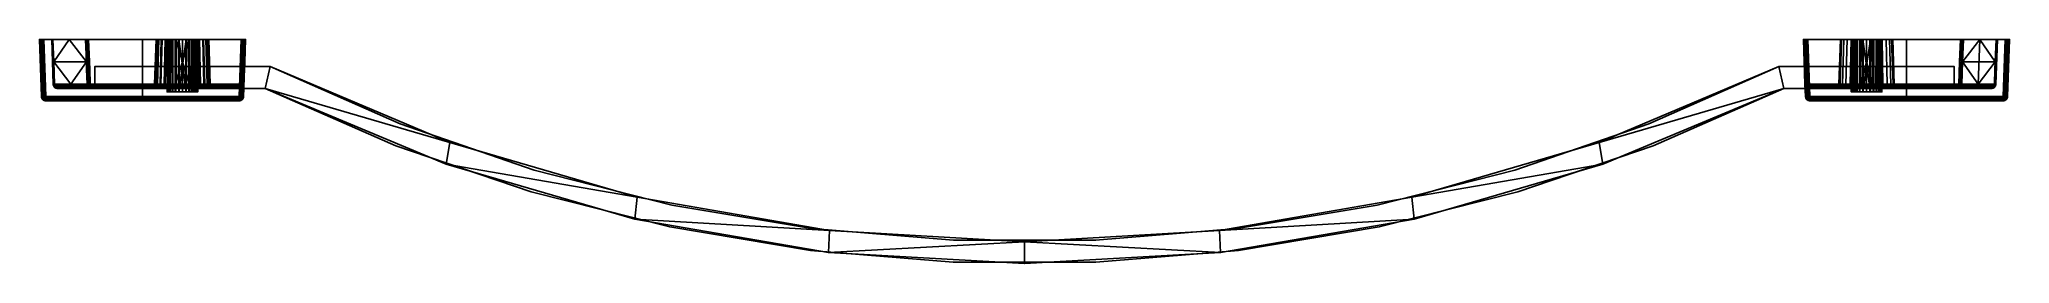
# Model space of a CAD drawing. Extents: x -111 to 113, y -26 to 0.
import ezdxf

# ---------------------------------------------------------------- set-up
doc = ezdxf.new("R2010")
doc.units = 0
doc.header["$MEASUREMENT"] = 0
doc.layers.add('COURO', color=9, linetype='CONTINUOUS')
doc.layers.add('METAL', color=9, linetype='CONTINUOUS')

msp = doc.modelspace()

# ---------------------------------------------------------------- linework, layer by layer
at = {"layer": 'COURO'}
for points in [[(-104.91, -3.1, -9.3), (-84.91, -3.1, -9.3), (-85.49, -5.6, -9.3), (-104.91, -5.6, -9.3)], [(-104.91, -3.1, 10.7), (-84.91, -3.1, 10.7), (-85.49, -5.6, 10.7), (-104.91, -5.6, 10.7)], [(-104.91, -3.1, -6.44), (-104.91, -3.1, -9.3), (-102.05, -3.1, -9.3), (-102.05, -3.1, -6.44)], [(-104.91, -3.1, -3.58), (-104.91, -3.1, -6.44), (-102.05, -3.1, -6.44), (-102.05, -3.1, -3.58)], [(-104.91, -3.1, -0.73), (-104.91, -3.1, -3.58), (-102.05, -3.1, -3.58), (-102.05, -3.1, -0.73)], [(-104.91, -3.1, 2.13), (-104.91, -3.1, -0.73), (-102.05, -3.1, -0.73), (-102.05, -3.1, 2.13)], [(-104.91, -3.1, 4.99), (-104.91, -3.1, 2.13), (-102.05, -3.1, 2.13), (-102.05, -3.1, 4.99)], [(-104.91, -3.1, 7.85), (-104.91, -3.1, 4.99), (-102.05, -3.1, 4.99), (-102.05, -3.1, 7.85)], [(-104.91, -3.1, 10.7), (-104.91, -3.1, 7.85), (-102.05, -3.1, 7.85), (-102.05, -3.1, 10.7)], [(-104.91, -3.1, -9.3), (-104.91, -3.1, 10.7), (-104.91, -5.6, 10.7), (-104.91, -5.6, -9.3)], [(-102.05, -3.1, -6.44), (-102.05, -3.1, -9.3), (-99.19, -3.1, -9.3), (-99.19, -3.1, -6.44)], [(-102.05, -3.1, -3.58), (-102.05, -3.1, -6.44), (-99.19, -3.1, -6.44), (-99.19, -3.1, -3.58)], [(-102.05, -3.1, -0.73), (-102.05, -3.1, -3.58), (-99.19, -3.1, -3.58), (-99.19, -3.1, -0.73)], [(-102.05, -3.1, 2.13), (-102.05, -3.1, -0.73), (-99.19, -3.1, -0.73), (-99.19, -3.1, 2.13)], [(-102.05, -3.1, 4.99), (-102.05, -3.1, 2.13), (-99.19, -3.1, 2.13), (-99.19, -3.1, 4.99)], [(-102.05, -3.1, 7.85), (-102.05, -3.1, 4.99), (-99.19, -3.1, 4.99), (-99.19, -3.1, 7.85)], [(-102.05, -3.1, 10.7), (-102.05, -3.1, 7.85), (-99.19, -3.1, 7.85), (-99.19, -3.1, 10.7)], [(-99.19, -3.1, -6.44), (-99.19, -3.1, -9.3), (-96.34, -3.1, -9.3), (-96.34, -3.1, -6.44)], [(-99.19, -3.1, -3.58), (-99.19, -3.1, -6.44), (-96.34, -3.1, -6.44), (-96.34, -3.1, -3.58)], [(-99.19, -3.1, -0.73), (-99.19, -3.1, -0.73), (-99.19, -3.1, -3.58), (-96.34, -3.1, -3.58)], [(-96.34, -3.1, 4.99), (-96.34, -3.1, 4.99), (-99.19, -3.1, 4.99), (-99.19, -3.1, 2.13)], [(-99.19, -3.1, 7.85), (-99.19, -3.1, 4.99), (-96.34, -3.1, 4.99), (-96.34, -3.1, 7.85)], [(-99.19, -3.1, 10.7), (-99.19, -3.1, 7.85), (-96.34, -3.1, 7.85), (-96.34, -3.1, 10.7)], [(-99.19, -3.1, -0.73), (-99.19, -3.1, -0.73), (-96.34, -3.1, -3.58), (-96, -3.1, -0.67)], [(-96, -3.1, -0.67), (-96, -3.1, -0.67), (-96.49, -3.1, -0.06), (-99.19, -3.1, -0.73)], [(-96.49, -3.1, -0.06), (-96.49, -3.1, -0.06), (-96.66, -3.1, 0.7), (-99.19, -3.1, -0.73)], [(-99.19, -3.1, 2.13), (-99.19, -3.1, 2.13), (-99.19, -3.1, -0.73), (-96.66, -3.1, 0.7)], [(-96.49, -3.1, 1.46), (-96.49, -3.1, 1.46), (-96, -3.1, 2.07), (-99.19, -3.1, 2.13)], [(-96, -3.1, 2.07), (-96, -3.1, 2.07), (-96.34, -3.1, 4.99), (-99.19, -3.1, 2.13)], [(-96.66, -3.1, 0.7), (-96.66, -3.1, 0.7), (-96.49, -3.1, 1.46), (-99.19, -3.1, 2.13)], [(-96.66, -5.6, 0.7), (-96.66, -3.1, 0.7), (-96.62, -3.1, 1.09), (-96.62, -5.6, 1.09)], [(-96.62, -5.6, 0.32), (-96.62, -3.1, 0.32), (-96.66, -3.1, 0.7), (-96.66, -5.6, 0.7)], [(-96.62, -5.6, 1.09), (-96.62, -3.1, 1.09), (-96.49, -3.1, 1.45), (-96.49, -5.6, 1.45)], [(-96.49, -5.6, -0.05), (-96.49, -3.1, -0.05), (-96.62, -3.1, 0.32), (-96.62, -5.6, 0.32)], [(-96.49, -5.6, 1.45), (-96.49, -3.1, 1.45), (-96.29, -3.1, 1.78), (-96.29, -5.6, 1.78)], [(-96.29, -5.6, -0.37), (-96.29, -3.1, -0.37), (-96.49, -3.1, -0.05), (-96.49, -5.6, -0.05)], [(-96.34, -3.1, -6.44), (-96.34, -3.1, -9.3), (-93.48, -3.1, -9.3), (-93.48, -3.1, -6.44)], [(-96.34, -3.1, -3.58), (-96.34, -3.1, -6.44), (-93.48, -3.1, -6.44), (-93.48, -3.1, -3.58)], [(-96.34, -3.1, 7.85), (-96.34, -3.1, 4.99), (-93.48, -3.1, 4.99), (-93.48, -3.1, 7.85)], [(-96.34, -3.1, 10.7), (-96.34, -3.1, 7.85), (-93.48, -3.1, 7.85), (-93.48, -3.1, 10.7)], [(-96, -3.1, -0.67), (-96, -3.1, -0.67), (-96.34, -3.1, -3.58), (-95.3, -3.1, -1)], [(-93.48, -3.1, -3.58), (-93.48, -3.1, -3.58), (-95.3, -3.1, -1), (-96.34, -3.1, -3.58)], [(-95.3, -3.1, 2.41), (-95.3, -3.1, 2.41), (-96.34, -3.1, 4.99), (-96, -3.1, 2.07)], [(-95.3, -3.1, 2.41), (-94.52, -3.1, 2.41), (-93.48, -3.1, 4.99), (-96.34, -3.1, 4.99)], [(-96.29, -5.6, 1.78), (-96.29, -3.1, 1.78), (-96.02, -3.1, 2.06), (-96.02, -5.6, 2.06)], [(-96.02, -5.6, -0.65), (-96.02, -3.1, -0.65), (-96.29, -3.1, -0.37), (-96.29, -5.6, -0.37)], [(-96.02, -5.6, 2.06), (-96.02, -3.1, 2.06), (-95.7, -3.1, 2.27), (-95.7, -5.6, 2.27)], [(-95.7, -5.6, -0.86), (-95.7, -3.1, -0.86), (-96.02, -3.1, -0.65), (-96.02, -5.6, -0.65)], [(-95.7, -5.6, 2.27), (-95.7, -3.1, 2.27), (-95.33, -3.1, 2.4), (-95.33, -5.6, 2.4)], [(-95.33, -5.6, -0.99), (-95.33, -3.1, -0.99), (-95.7, -3.1, -0.86), (-95.7, -5.6, -0.86)], [(-95.33, -5.6, 2.4), (-95.33, -3.1, 2.4), (-94.95, -3.1, 2.45), (-94.95, -5.6, 2.45)], [(-94.95, -5.6, -1.05), (-94.95, -3.1, -1.05), (-95.33, -3.1, -0.99), (-95.33, -5.6, -0.99)], [(-95.3, -3.1, -1), (-95.3, -3.1, -1), (-93.48, -3.1, -3.58), (-94.52, -3.1, -1)], [(-94.95, -5.6, 2.45), (-94.95, -3.1, 2.45), (-94.57, -3.1, 2.42), (-94.57, -5.6, 2.42)], [(-94.57, -5.6, -1.01), (-94.57, -3.1, -1.01), (-94.95, -3.1, -1.05), (-94.95, -5.6, -1.05)], [(-94.57, -5.6, 2.42), (-94.57, -3.1, 2.42), (-94.2, -3.1, 2.3), (-94.2, -5.6, 2.3)], [(-94.2, -5.6, -0.9), (-94.2, -3.1, -0.9), (-94.57, -3.1, -1.01), (-94.57, -5.6, -1.01)], [(-94.52, -3.1, -1), (-94.52, -3.1, -1), (-93.48, -3.1, -3.58), (-93.82, -3.1, -0.67)], [(-93.82, -3.1, 2.07), (-93.82, -3.1, 2.07), (-93.48, -3.1, 4.99), (-94.52, -3.1, 2.41)], [(-94.2, -5.6, 2.3), (-94.2, -3.1, 2.3), (-93.87, -3.1, 2.11), (-93.87, -5.6, 2.11)], [(-93.87, -5.6, -0.7), (-93.87, -3.1, -0.7), (-94.2, -3.1, -0.9), (-94.2, -5.6, -0.9)], [(-93.87, -5.6, 2.11), (-93.87, -3.1, 2.11), (-93.58, -3.1, 1.85), (-93.58, -5.6, 1.85)], [(-93.58, -5.6, -0.44), (-93.58, -3.1, -0.44), (-93.87, -3.1, -0.7), (-93.87, -5.6, -0.7)], [(-93.82, -3.1, -0.67), (-93.82, -3.1, -0.67), (-90.62, -3.1, -0.73), (-93.33, -3.1, -0.06)], [(-90.62, -3.1, -0.73), (-90.62, -3.1, -0.73), (-93.82, -3.1, -0.67), (-93.48, -3.1, -3.58)], [(-93.82, -3.1, 2.07), (-93.82, -3.1, 2.07), (-93.33, -3.1, 1.46), (-90.62, -3.1, 2.13)], [(-93.48, -3.1, 4.99), (-93.48, -3.1, 4.99), (-93.82, -3.1, 2.07), (-90.62, -3.1, 2.13)], [(-93.58, -5.6, 1.85), (-93.58, -3.1, 1.85), (-93.37, -3.1, 1.53), (-93.37, -5.6, 1.53)], [(-93.37, -5.6, -0.12), (-93.37, -3.1, -0.12), (-93.58, -3.1, -0.44), (-93.58, -5.6, -0.44)], [(-93.48, -3.1, -6.44), (-93.48, -3.1, -9.3), (-90.62, -3.1, -9.3), (-90.62, -3.1, -6.44)], [(-93.48, -3.1, -3.58), (-93.48, -3.1, -6.44), (-90.62, -3.1, -6.44), (-90.62, -3.1, -3.58)], [(-93.48, -3.1, -3.58), (-93.48, -3.1, -3.58), (-90.62, -3.1, -3.58), (-90.62, -3.1, -0.73)], [(-90.62, -3.1, 2.13), (-90.62, -3.1, 2.13), (-90.62, -3.1, 4.99), (-93.48, -3.1, 4.99)], [(-93.48, -3.1, 7.85), (-93.48, -3.1, 4.99), (-90.62, -3.1, 4.99), (-90.62, -3.1, 7.85)], [(-93.48, -3.1, 10.7), (-93.48, -3.1, 7.85), (-90.62, -3.1, 7.85), (-90.62, -3.1, 10.7)], [(-93.37, -5.6, 1.53), (-93.37, -3.1, 1.53), (-93.21, -3.1, 1.13), (-93.21, -5.6, 1.13)], [(-93.21, -5.6, 0.28), (-93.21, -3.1, 0.28), (-93.37, -3.1, -0.12), (-93.37, -5.6, -0.12)], [(-93.33, -3.1, -0.06), (-93.33, -3.1, -0.06), (-90.62, -3.1, -0.73), (-93.16, -3.1, 0.7)], [(-93.33, -3.1, 1.46), (-93.33, -3.1, 1.46), (-93.16, -3.1, 0.7), (-90.62, -3.1, 2.13)], [(-93.21, -3.1, 1.13), (-93.21, -3.1, 1.13), (-93.16, -3.1, 0.7), (-93.16, -4.35, 0.7)], [(-93.16, -4.35, 0.7), (-93.16, -4.35, 0.7), (-93.21, -5.6, 1.13), (-93.21, -3.1, 1.13)], [(-93.16, -3.1, 0.7), (-93.16, -3.1, 0.7), (-93.21, -3.1, 0.28), (-93.16, -4.35, 0.7)], [(-93.21, -5.6, 0.28), (-93.21, -5.6, 0.28), (-93.16, -4.35, 0.7), (-93.21, -3.1, 0.28)], [(-93.21, -5.6, 1.13), (-93.21, -5.6, 1.13), (-93.16, -4.35, 0.7), (-93.16, -5.6, 0.7)], [(-93.16, -5.6, 0.7), (-93.16, -5.6, 0.7), (-93.16, -4.35, 0.7), (-93.21, -5.6, 0.28)], [(-90.62, -3.1, 2.13), (-90.62, -3.1, 2.13), (-93.16, -3.1, 0.7), (-90.62, -3.1, -0.73)], [(-90.62, -3.1, -6.44), (-90.62, -3.1, -9.3), (-87.77, -3.1, -9.3), (-87.77, -3.1, -6.44)], [(-90.62, -3.1, -3.58), (-90.62, -3.1, -6.44), (-87.77, -3.1, -6.44), (-87.77, -3.1, -3.58)], [(-90.62, -3.1, -0.73), (-90.62, -3.1, -3.58), (-87.77, -3.1, -3.58), (-87.77, -3.1, -0.73)], [(-90.62, -3.1, 2.13), (-90.62, -3.1, -0.73), (-87.77, -3.1, -0.73), (-87.77, -3.1, 2.13)], [(-90.62, -3.1, 4.99), (-90.62, -3.1, 2.13), (-87.77, -3.1, 2.13), (-87.77, -3.1, 4.99)], [(-90.62, -3.1, 7.85), (-90.62, -3.1, 4.99), (-87.77, -3.1, 4.99), (-87.77, -3.1, 7.85)], [(-90.62, -3.1, 10.7), (-90.62, -3.1, 7.85), (-87.77, -3.1, 7.85), (-87.77, -3.1, 10.7)], [(-87.77, -3.1, -6.44), (-87.77, -3.1, -9.3), (-84.91, -3.1, -9.3), (-84.91, -3.1, -6.44)], [(-87.77, -3.1, -3.58), (-87.77, -3.1, -6.44), (-84.91, -3.1, -6.44), (-84.91, -3.1, -3.58)], [(-87.77, -3.1, -0.73), (-87.77, -3.1, -3.58), (-84.91, -3.1, -3.58), (-84.91, -3.1, -0.73)], [(-87.77, -3.1, 2.13), (-87.77, -3.1, -0.73), (-84.91, -3.1, -0.73), (-84.91, -3.1, 2.13)], [(-87.77, -3.1, 4.99), (-87.77, -3.1, 2.13), (-84.91, -3.1, 2.13), (-84.91, -3.1, 4.99)], [(-87.77, -3.1, 7.85), (-87.77, -3.1, 4.99), (-84.91, -3.1, 4.99), (-84.91, -3.1, 7.85)], [(-87.77, -3.1, 10.7), (-87.77, -3.1, 7.85), (-84.91, -3.1, 7.85), (-84.91, -3.1, 10.7)], [(-84.91, -3.1, -9.3), (-84.91, -3.1, -9.3), (-64.41, -11.76, -9.3), (-85.49, -5.6, -9.3)], [(-84.91, -3.1, 10.7), (-84.91, -3.1, 10.7), (-64.41, -11.76, 10.7), (-85.49, -5.6, 10.7)], [(-84.91, -3.1, 10.7), (-84.91, -3.1, 10.7), (-70.1, -9.63, 10.7), (-84.91, -3.1, 0.7)], [(-84.91, -3.1, 0.7), (-84.91, -3.1, 0.7), (-70.1, -9.63, 10.7), (-70.1, -9.63, -9.3)], [(-84.91, -3.1, 0.7), (-84.91, -3.1, 0.7), (-70.1, -9.63, -9.3), (-84.91, -3.1, -9.3)], [(87.09, -3.1, -9.3), (87.09, -3.1, -9.3), (87.67, -5.6, -9.3), (66.59, -11.76, -9.3)], [(87.09, -3.1, 10.7), (87.09, -3.1, 10.7), (87.67, -5.6, 10.7), (66.59, -11.76, 10.7)], [(87.09, -3.1, 10.7), (87.09, -3.1, 10.7), (87.09, -3.1, 0.7), (72.28, -9.63, 10.7)], [(87.09, -3.1, -9.3), (87.09, -3.1, -9.3), (72.28, -9.63, -9.3), (87.09, -3.1, 0.7)], [(87.09, -3.1, 0.7), (87.09, -3.1, 0.7), (72.28, -9.63, -9.3), (72.28, -9.63, 10.7)], [(87.09, -3.1, -9.3), (107.09, -3.1, -9.3), (107.09, -5.6, -9.3), (87.67, -5.6, -9.3)], [(87.09, -3.1, 10.7), (107.09, -3.1, 10.7), (107.09, -5.6, 10.7), (87.67, -5.6, 10.7)], [(87.09, -3.1, -6.44), (87.09, -3.1, -9.3), (89.95, -3.1, -9.3), (89.95, -3.1, -6.44)], [(87.09, -3.1, -3.58), (87.09, -3.1, -6.44), (89.95, -3.1, -6.44), (89.95, -3.1, -3.58)], [(87.09, -3.1, -0.73), (87.09, -3.1, -3.58), (89.95, -3.1, -3.58), (89.95, -3.1, -0.73)], [(87.09, -3.1, 2.13), (87.09, -3.1, -0.73), (89.95, -3.1, -0.73), (89.95, -3.1, 2.13)], [(87.09, -3.1, 4.99), (87.09, -3.1, 2.13), (89.95, -3.1, 2.13), (89.95, -3.1, 4.99)], [(87.09, -3.1, 7.85), (87.09, -3.1, 4.99), (89.95, -3.1, 4.99), (89.95, -3.1, 7.85)], [(87.09, -3.1, 10.7), (87.09, -3.1, 7.85), (89.95, -3.1, 7.85), (89.95, -3.1, 10.7)], [(89.95, -3.1, -6.44), (89.95, -3.1, -9.3), (92.81, -3.1, -9.3), (92.81, -3.1, -6.44)], [(89.95, -3.1, -3.58), (89.95, -3.1, -6.44), (92.81, -3.1, -6.44), (92.81, -3.1, -3.58)], [(89.95, -3.1, -0.73), (89.95, -3.1, -3.58), (92.81, -3.1, -3.58), (92.81, -3.1, -0.73)], [(89.95, -3.1, 2.13), (89.95, -3.1, -0.73), (92.81, -3.1, -0.73), (92.81, -3.1, 2.13)], [(89.95, -3.1, 4.99), (89.95, -3.1, 2.13), (92.81, -3.1, 2.13), (92.81, -3.1, 4.99)], [(89.95, -3.1, 7.85), (89.95, -3.1, 4.99), (92.81, -3.1, 4.99), (92.81, -3.1, 7.85)], [(89.95, -3.1, 10.7), (89.95, -3.1, 7.85), (92.81, -3.1, 7.85), (92.81, -3.1, 10.7)], [(92.81, -3.1, -6.44), (92.81, -3.1, -9.3), (95.66, -3.1, -9.3), (95.66, -3.1, -6.44)], [(92.81, -3.1, -3.58), (92.81, -3.1, -6.44), (95.66, -3.1, -6.44), (95.66, -3.1, -3.58)], [(92.81, -3.1, -0.73), (92.81, -3.1, -0.73), (92.81, -3.1, -3.58), (95.66, -3.1, -3.58)], [(95.66, -3.1, 4.99), (95.66, -3.1, 4.99), (92.81, -3.1, 4.99), (92.81, -3.1, 2.13)], [(92.81, -3.1, 7.85), (92.81, -3.1, 4.99), (95.66, -3.1, 4.99), (95.66, -3.1, 7.85)], [(92.81, -3.1, 10.7), (92.81, -3.1, 7.85), (95.66, -3.1, 7.85), (95.66, -3.1, 10.7)], [(92.81, -3.1, -0.73), (92.81, -3.1, -0.73), (95.66, -3.1, -3.58), (96, -3.1, -0.67)], [(96, -3.1, -0.67), (96, -3.1, -0.67), (95.51, -3.1, -0.06), (92.81, -3.1, -0.73)], [(95.51, -3.1, -0.06), (95.51, -3.1, -0.06), (95.34, -3.1, 0.7), (92.81, -3.1, -0.73)], [(92.81, -3.1, 2.13), (92.81, -3.1, 2.13), (92.81, -3.1, -0.73), (95.34, -3.1, 0.7)], [(95.51, -3.1, 1.46), (95.51, -3.1, 1.46), (96, -3.1, 2.07), (92.81, -3.1, 2.13)], [(96, -3.1, 2.07), (96, -3.1, 2.07), (95.66, -3.1, 4.99), (92.81, -3.1, 2.13)], [(95.34, -3.1, 0.7), (95.34, -3.1, 0.7), (95.51, -3.1, 1.46), (92.81, -3.1, 2.13)], [(95.34, -5.6, 0.7), (95.34, -3.1, 0.7), (95.38, -3.1, 1.09), (95.38, -5.6, 1.09)], [(95.38, -5.6, 0.32), (95.38, -3.1, 0.32), (95.34, -3.1, 0.7), (95.34, -5.6, 0.7)], [(95.38, -5.6, 1.09), (95.38, -3.1, 1.09), (95.51, -3.1, 1.45), (95.51, -5.6, 1.45)], [(95.51, -5.6, -0.05), (95.51, -3.1, -0.05), (95.38, -3.1, 0.32), (95.38, -5.6, 0.32)], [(95.51, -5.6, 1.45), (95.51, -3.1, 1.45), (95.71, -3.1, 1.78), (95.71, -5.6, 1.78)], [(95.71, -5.6, -0.37), (95.71, -3.1, -0.37), (95.51, -3.1, -0.05), (95.51, -5.6, -0.05)], [(95.66, -3.1, -6.44), (95.66, -3.1, -9.3), (98.52, -3.1, -9.3), (98.52, -3.1, -6.44)], [(95.66, -3.1, -3.58), (95.66, -3.1, -6.44), (98.52, -3.1, -6.44), (98.52, -3.1, -3.58)], [(95.66, -3.1, 7.85), (95.66, -3.1, 4.99), (98.52, -3.1, 4.99), (98.52, -3.1, 7.85)], [(95.66, -3.1, 10.7), (95.66, -3.1, 7.85), (98.52, -3.1, 7.85), (98.52, -3.1, 10.7)], [(96, -3.1, -0.67), (96, -3.1, -0.67), (95.66, -3.1, -3.58), (96.7, -3.1, -1)], [(98.52, -3.1, -3.58), (98.52, -3.1, -3.58), (96.7, -3.1, -1), (95.66, -3.1, -3.58)], [(96.7, -3.1, 2.41), (96.7, -3.1, 2.41), (95.66, -3.1, 4.99), (96, -3.1, 2.07)], [(96.7, -3.1, 2.41), (97.48, -3.1, 2.41), (98.52, -3.1, 4.99), (95.66, -3.1, 4.99)], [(95.71, -5.6, 1.78), (95.71, -3.1, 1.78), (95.98, -3.1, 2.06), (95.98, -5.6, 2.06)], [(95.98, -5.6, -0.65), (95.98, -3.1, -0.65), (95.71, -3.1, -0.37), (95.71, -5.6, -0.37)], [(95.98, -5.6, 2.06), (95.98, -3.1, 2.06), (96.3, -3.1, 2.27), (96.3, -5.6, 2.27)], [(96.3, -5.6, -0.86), (96.3, -3.1, -0.86), (95.98, -3.1, -0.65), (95.98, -5.6, -0.65)], [(96.3, -5.6, 2.27), (96.3, -3.1, 2.27), (96.67, -3.1, 2.4), (96.67, -5.6, 2.4)], [(96.67, -5.6, -0.99), (96.67, -3.1, -0.99), (96.3, -3.1, -0.86), (96.3, -5.6, -0.86)], [(96.67, -5.6, 2.4), (96.67, -3.1, 2.4), (97.05, -3.1, 2.45), (97.05, -5.6, 2.45)], [(97.05, -5.6, -1.05), (97.05, -3.1, -1.05), (96.67, -3.1, -0.99), (96.67, -5.6, -0.99)], [(96.7, -3.1, -1), (96.7, -3.1, -1), (98.52, -3.1, -3.58), (97.48, -3.1, -1)], [(97.05, -5.6, 2.45), (97.05, -3.1, 2.45), (97.43, -3.1, 2.42), (97.43, -5.6, 2.42)], [(97.43, -5.6, -1.01), (97.43, -3.1, -1.01), (97.05, -3.1, -1.05), (97.05, -5.6, -1.05)], [(97.43, -5.6, 2.42), (97.43, -3.1, 2.42), (97.8, -3.1, 2.3), (97.8, -5.6, 2.3)], [(97.8, -5.6, -0.9), (97.8, -3.1, -0.9), (97.43, -3.1, -1.01), (97.43, -5.6, -1.01)], [(97.48, -3.1, -1), (97.48, -3.1, -1), (98.52, -3.1, -3.58), (98.18, -3.1, -0.67)], [(98.18, -3.1, 2.07), (98.18, -3.1, 2.07), (98.52, -3.1, 4.99), (97.48, -3.1, 2.41)], [(97.8, -5.6, 2.3), (97.8, -3.1, 2.3), (98.13, -3.1, 2.11), (98.13, -5.6, 2.11)], [(98.13, -5.6, -0.7), (98.13, -3.1, -0.7), (97.8, -3.1, -0.9), (97.8, -5.6, -0.9)], [(98.13, -5.6, 2.11), (98.13, -3.1, 2.11), (98.42, -3.1, 1.85), (98.42, -5.6, 1.85)], [(98.42, -5.6, -0.44), (98.42, -3.1, -0.44), (98.13, -3.1, -0.7), (98.13, -5.6, -0.7)], [(98.18, -3.1, -0.67), (98.18, -3.1, -0.67), (101.38, -3.1, -0.73), (98.67, -3.1, -0.06)], [(101.38, -3.1, -0.73), (101.38, -3.1, -0.73), (98.18, -3.1, -0.67), (98.52, -3.1, -3.58)], [(98.18, -3.1, 2.07), (98.18, -3.1, 2.07), (98.67, -3.1, 1.46), (101.38, -3.1, 2.13)], [(98.52, -3.1, 4.99), (98.52, -3.1, 4.99), (98.18, -3.1, 2.07), (101.38, -3.1, 2.13)], [(98.42, -5.6, 1.85), (98.42, -3.1, 1.85), (98.63, -3.1, 1.53), (98.63, -5.6, 1.53)], [(98.63, -5.6, -0.12), (98.63, -3.1, -0.12), (98.42, -3.1, -0.44), (98.42, -5.6, -0.44)], [(98.52, -3.1, -6.44), (98.52, -3.1, -9.3), (101.38, -3.1, -9.3), (101.38, -3.1, -6.44)], [(98.52, -3.1, -3.58), (98.52, -3.1, -6.44), (101.38, -3.1, -6.44), (101.38, -3.1, -3.58)], [(98.52, -3.1, -3.58), (98.52, -3.1, -3.58), (101.38, -3.1, -3.58), (101.38, -3.1, -0.73)], [(101.38, -3.1, 2.13), (101.38, -3.1, 2.13), (101.38, -3.1, 4.99), (98.52, -3.1, 4.99)], [(98.52, -3.1, 7.85), (98.52, -3.1, 4.99), (101.38, -3.1, 4.99), (101.38, -3.1, 7.85)], [(98.52, -3.1, 10.7), (98.52, -3.1, 7.85), (101.38, -3.1, 7.85), (101.38, -3.1, 10.7)], [(98.63, -5.6, 1.53), (98.63, -3.1, 1.53), (98.79, -3.1, 1.13), (98.79, -5.6, 1.13)], [(98.79, -5.6, 0.28), (98.79, -3.1, 0.28), (98.63, -3.1, -0.12), (98.63, -5.6, -0.12)], [(98.67, -3.1, -0.06), (98.67, -3.1, -0.06), (101.38, -3.1, -0.73), (98.84, -3.1, 0.7)], [(98.67, -3.1, 1.46), (98.67, -3.1, 1.46), (98.84, -3.1, 0.7), (101.38, -3.1, 2.13)], [(98.79, -3.1, 1.13), (98.79, -3.1, 1.13), (98.84, -3.1, 0.7), (98.84, -4.35, 0.7)], [(98.84, -4.35, 0.7), (98.84, -4.35, 0.7), (98.79, -5.6, 1.13), (98.79, -3.1, 1.13)], [(98.84, -3.1, 0.7), (98.84, -3.1, 0.7), (98.79, -3.1, 0.28), (98.84, -4.35, 0.7)], [(98.79, -5.6, 0.28), (98.79, -5.6, 0.28), (98.84, -4.35, 0.7), (98.79, -3.1, 0.28)], [(98.79, -5.6, 1.13), (98.79, -5.6, 1.13), (98.84, -4.35, 0.7), (98.84, -5.6, 0.7)], [(98.84, -5.6, 0.7), (98.84, -5.6, 0.7), (98.84, -4.35, 0.7), (98.79, -5.6, 0.28)], [(101.38, -3.1, 2.13), (101.38, -3.1, 2.13), (98.84, -3.1, 0.7), (101.38, -3.1, -0.73)], [(101.38, -3.1, -6.44), (101.38, -3.1, -9.3), (104.23, -3.1, -9.3), (104.23, -3.1, -6.44)], [(101.38, -3.1, -3.58), (101.38, -3.1, -6.44), (104.23, -3.1, -6.44), (104.23, -3.1, -3.58)], [(101.38, -3.1, -0.73), (101.38, -3.1, -3.58), (104.23, -3.1, -3.58), (104.23, -3.1, -0.73)], [(101.38, -3.1, 2.13), (101.38, -3.1, -0.73), (104.23, -3.1, -0.73), (104.23, -3.1, 2.13)], [(101.38, -3.1, 4.99), (101.38, -3.1, 2.13), (104.23, -3.1, 2.13), (104.23, -3.1, 4.99)], [(101.38, -3.1, 7.85), (101.38, -3.1, 4.99), (104.23, -3.1, 4.99), (104.23, -3.1, 7.85)], [(101.38, -3.1, 10.7), (101.38, -3.1, 7.85), (104.23, -3.1, 7.85), (104.23, -3.1, 10.7)], [(104.23, -3.1, -6.44), (104.23, -3.1, -9.3), (107.09, -3.1, -9.3), (107.09, -3.1, -6.44)], [(104.23, -3.1, -3.58), (104.23, -3.1, -6.44), (107.09, -3.1, -6.44), (107.09, -3.1, -3.58)], [(104.23, -3.1, -0.73), (104.23, -3.1, -3.58), (107.09, -3.1, -3.58), (107.09, -3.1, -0.73)], [(104.23, -3.1, 2.13), (104.23, -3.1, -0.73), (107.09, -3.1, -0.73), (107.09, -3.1, 2.13)], [(104.23, -3.1, 4.99), (104.23, -3.1, 2.13), (107.09, -3.1, 2.13), (107.09, -3.1, 4.99)], [(104.23, -3.1, 7.85), (104.23, -3.1, 4.99), (107.09, -3.1, 4.99), (107.09, -3.1, 7.85)], [(104.23, -3.1, 10.7), (104.23, -3.1, 7.85), (107.09, -3.1, 7.85), (107.09, -3.1, 10.7)], [(107.09, -3.1, 10.7), (107.09, -3.1, -9.3), (107.09, -5.6, -9.3), (107.09, -5.6, 10.7)], [(-102.13, -5.6, -9.3), (-104.91, -5.6, -9.3), (-104.91, -5.6, -6.44), (-102.13, -5.6, -6.44)], [(-102.13, -5.6, -6.44), (-104.91, -5.6, -6.44), (-104.91, -5.6, -3.58), (-102.13, -5.6, -3.58)], [(-102.13, -5.6, -3.58), (-104.91, -5.6, -3.58), (-104.91, -5.6, -0.73), (-102.13, -5.6, -0.73)], [(-102.13, -5.6, -0.73), (-104.91, -5.6, -0.73), (-104.91, -5.6, 2.13), (-102.13, -5.6, 2.13)], [(-102.13, -5.6, 2.13), (-104.91, -5.6, 2.13), (-104.91, -5.6, 4.99), (-102.13, -5.6, 4.99)], [(-102.13, -5.6, 4.99), (-104.91, -5.6, 4.99), (-104.91, -5.6, 7.85), (-102.13, -5.6, 7.85)], [(-102.13, -5.6, 7.85), (-104.91, -5.6, 7.85), (-104.91, -5.6, 10.7), (-102.13, -5.6, 10.7)], [(-99.36, -5.6, -9.3), (-102.13, -5.6, -9.3), (-102.13, -5.6, -6.44), (-99.36, -5.6, -6.44)], [(-99.36, -5.6, -6.44), (-102.13, -5.6, -6.44), (-102.13, -5.6, -3.58), (-99.36, -5.6, -3.58)], [(-99.36, -5.6, -3.58), (-102.13, -5.6, -3.58), (-102.13, -5.6, -0.73), (-99.36, -5.6, -0.73)], [(-99.36, -5.6, -0.73), (-102.13, -5.6, -0.73), (-102.13, -5.6, 2.13), (-99.36, -5.6, 2.13)], [(-99.36, -5.6, 2.13), (-102.13, -5.6, 2.13), (-102.13, -5.6, 4.99), (-99.36, -5.6, 4.99)], [(-99.36, -5.6, 4.99), (-102.13, -5.6, 4.99), (-102.13, -5.6, 7.85), (-99.36, -5.6, 7.85)], [(-99.36, -5.6, 7.85), (-102.13, -5.6, 7.85), (-102.13, -5.6, 10.7), (-99.36, -5.6, 10.7)], [(-96.59, -5.6, -9.3), (-99.36, -5.6, -9.3), (-99.36, -5.6, -6.44), (-96.59, -5.6, -6.44)], [(-96.59, -5.6, -6.44), (-99.36, -5.6, -6.44), (-99.36, -5.6, -3.58), (-96.59, -5.6, -3.58)], [(-96.59, -5.6, -3.58), (-96.59, -5.6, -3.58), (-99.36, -5.6, -3.58), (-99.36, -5.6, -0.73)], [(-99.36, -5.6, 2.13), (-99.36, -5.6, 2.13), (-99.36, -5.6, 4.99), (-96.59, -5.6, 4.99)], [(-96.59, -5.6, 4.99), (-99.36, -5.6, 4.99), (-99.36, -5.6, 7.85), (-96.59, -5.6, 7.85)], [(-96.59, -5.6, 7.85), (-99.36, -5.6, 7.85), (-99.36, -5.6, 10.7), (-96.59, -5.6, 10.7)], [(-99.36, -5.6, -0.73), (-99.36, -5.6, -0.73), (-96.49, -5.6, -0.06), (-96, -5.6, -0.67)], [(-99.36, -5.6, -0.73), (-99.36, -5.6, -0.73), (-96, -5.6, -0.67), (-96.59, -5.6, -3.58)], [(-96.49, -5.6, -0.06), (-96.49, -5.6, -0.06), (-99.36, -5.6, -0.73), (-96.66, -5.6, 0.7)], [(-99.36, -5.6, 2.13), (-99.36, -5.6, 2.13), (-96.59, -5.6, 4.99), (-96, -5.6, 2.07)], [(-99.36, -5.6, 2.13), (-99.36, -5.6, 2.13), (-96.66, -5.6, 0.7), (-99.36, -5.6, -0.73)], [(-99.36, -5.6, 2.13), (-99.36, -5.6, 2.13), (-96.49, -5.6, 1.46), (-96.66, -5.6, 0.7)], [(-96, -5.6, 2.07), (-96, -5.6, 2.07), (-96.49, -5.6, 1.46), (-99.36, -5.6, 2.13)], [(-93.81, -5.6, -9.3), (-96.59, -5.6, -9.3), (-96.59, -5.6, -6.44), (-93.81, -5.6, -6.44)], [(-93.81, -5.6, -6.44), (-96.59, -5.6, -6.44), (-96.59, -5.6, -3.58), (-93.81, -5.6, -3.58)], [(-93.81, -5.6, 4.99), (-96.59, -5.6, 4.99), (-96.59, -5.6, 7.85), (-93.81, -5.6, 7.85)], [(-93.81, -5.6, 7.85), (-96.59, -5.6, 7.85), (-96.59, -5.6, 10.7), (-93.81, -5.6, 10.7)], [(-96, -5.6, -0.67), (-96, -5.6, -0.67), (-95.3, -5.6, -1), (-96.59, -5.6, -3.58)], [(-96.59, -5.6, -3.58), (-96.59, -5.6, -3.58), (-95.3, -5.6, -1), (-93.81, -5.6, -3.58)], [(-95.3, -5.6, 2.41), (-95.3, -5.6, 2.41), (-96, -5.6, 2.07), (-96.59, -5.6, 4.99)], [(-95.3, -5.6, 2.41), (-95.3, -5.6, 2.41), (-96.59, -5.6, 4.99), (-93.81, -5.6, 4.99)], [(-94.52, -5.6, -1), (-94.52, -5.6, -1), (-93.81, -5.6, -3.58), (-95.3, -5.6, -1)], [(-93.81, -5.6, 4.99), (-93.81, -5.6, 4.99), (-94.52, -5.6, 2.41), (-95.3, -5.6, 2.41)], [(-93.82, -5.6, 2.07), (-93.82, -5.6, 2.07), (-94.52, -5.6, 2.41), (-93.81, -5.6, 4.99)], [(-94.52, -5.6, -1), (-94.52, -5.6, -1), (-93.82, -5.6, -0.67), (-93.81, -5.6, -3.58)], [(-93.82, -5.6, -0.67), (-93.82, -5.6, -0.67), (-93.33, -5.6, -0.06), (-91.04, -5.6, -0.73)], [(-93.82, -5.6, -0.67), (-93.82, -5.6, -0.67), (-91.04, -5.6, -0.73), (-93.81, -5.6, -3.58)], [(-93.82, -5.6, 2.07), (-93.82, -5.6, 2.07), (-93.81, -5.6, 4.99), (-91.04, -5.6, 2.13)], [(-93.82, -5.6, 2.07), (-93.82, -5.6, 2.07), (-91.04, -5.6, 2.13), (-93.33, -5.6, 1.46)], [(-91.04, -5.6, -9.3), (-93.81, -5.6, -9.3), (-93.81, -5.6, -6.44), (-91.04, -5.6, -6.44)], [(-91.04, -5.6, -6.44), (-93.81, -5.6, -6.44), (-93.81, -5.6, -3.58), (-91.04, -5.6, -3.58)], [(-91.04, -5.6, 4.99), (-93.81, -5.6, 4.99), (-93.81, -5.6, 7.85), (-91.04, -5.6, 7.85)], [(-91.04, -5.6, 7.85), (-93.81, -5.6, 7.85), (-93.81, -5.6, 10.7), (-91.04, -5.6, 10.7)], [(-93.81, -5.6, -3.58), (-93.81, -5.6, -3.58), (-91.04, -5.6, -0.73), (-91.04, -5.6, -3.58)], [(-91.04, -5.6, 4.99), (-91.04, -5.6, 4.99), (-91.04, -5.6, 2.13), (-93.81, -5.6, 4.99)], [(-91.04, -5.6, -0.73), (-91.04, -5.6, -0.73), (-93.33, -5.6, -0.06), (-93.16, -5.6, 0.7)], [(-93.33, -5.6, 1.46), (-93.33, -5.6, 1.46), (-91.04, -5.6, 2.13), (-93.16, -5.6, 0.7)], [(-91.04, -5.6, -0.73), (-91.04, -5.6, -0.73), (-93.16, -5.6, 0.7), (-91.04, -5.6, 2.13)], [(-88.26, -5.6, -9.3), (-91.04, -5.6, -9.3), (-91.04, -5.6, -6.44), (-88.26, -5.6, -6.44)], [(-88.26, -5.6, -6.44), (-91.04, -5.6, -6.44), (-91.04, -5.6, -3.58), (-88.26, -5.6, -3.58)], [(-88.26, -5.6, -3.58), (-91.04, -5.6, -3.58), (-91.04, -5.6, -0.73), (-88.26, -5.6, -0.73)], [(-88.26, -5.6, -0.73), (-91.04, -5.6, -0.73), (-91.04, -5.6, 2.13), (-88.26, -5.6, 2.13)], [(-88.26, -5.6, 2.13), (-91.04, -5.6, 2.13), (-91.04, -5.6, 4.99), (-88.26, -5.6, 4.99)], [(-88.26, -5.6, 4.99), (-91.04, -5.6, 4.99), (-91.04, -5.6, 7.85), (-88.26, -5.6, 7.85)], [(-88.26, -5.6, 7.85), (-91.04, -5.6, 7.85), (-91.04, -5.6, 10.7), (-88.26, -5.6, 10.7)], [(-85.49, -5.6, -9.3), (-88.26, -5.6, -9.3), (-88.26, -5.6, -6.44), (-85.49, -5.6, -6.44)], [(-85.49, -5.6, -6.44), (-88.26, -5.6, -6.44), (-88.26, -5.6, -3.58), (-85.49, -5.6, -3.58)], [(-85.49, -5.6, -3.58), (-88.26, -5.6, -3.58), (-88.26, -5.6, -0.73), (-85.49, -5.6, -0.73)], [(-85.49, -5.6, -0.73), (-88.26, -5.6, -0.73), (-88.26, -5.6, 2.13), (-85.49, -5.6, 2.13)], [(-85.49, -5.6, 2.13), (-88.26, -5.6, 2.13), (-88.26, -5.6, 4.99), (-85.49, -5.6, 4.99)], [(-85.49, -5.6, 4.99), (-88.26, -5.6, 4.99), (-88.26, -5.6, 7.85), (-85.49, -5.6, 7.85)], [(-85.49, -5.6, 7.85), (-88.26, -5.6, 7.85), (-88.26, -5.6, 10.7), (-85.49, -5.6, 10.7)], [(-64.84, -14.26, -9.3), (-64.84, -14.26, -9.3), (-85.49, -5.6, -9.3), (-64.41, -11.76, -9.3)], [(-64.84, -14.26, 10.7), (-64.84, -14.26, 10.7), (-85.49, -5.6, 10.7), (-64.41, -11.76, 10.7)], [(-85.49, -5.6, 10.7), (-85.49, -5.6, 10.7), (-70.56, -12.14, 10.7), (-85.49, -5.6, 0.7)], [(-85.49, -5.6, -9.3), (-85.49, -5.6, -9.3), (-85.49, -5.6, 0.7), (-70.56, -12.14, -9.3)], [(-70.56, -12.14, 10.7), (-70.56, -12.14, 10.7), (-70.56, -12.14, -9.3), (-85.49, -5.6, 0.7)], [(67.02, -14.26, -9.3), (67.02, -14.26, -9.3), (66.59, -11.76, -9.3), (87.67, -5.6, -9.3)], [(67.02, -14.26, 10.7), (67.02, -14.26, 10.7), (66.59, -11.76, 10.7), (87.67, -5.6, 10.7)], [(72.75, -12.14, 10.7), (72.75, -12.14, 10.7), (87.67, -5.6, 0.7), (72.75, -12.14, -9.3)], [(87.67, -5.6, 10.7), (87.67, -5.6, 10.7), (87.67, -5.6, 0.7), (72.75, -12.14, 10.7)], [(87.67, -5.6, 0.7), (87.67, -5.6, 0.7), (87.67, -5.6, -9.3), (72.75, -12.14, -9.3)], [(90.45, -5.6, -9.3), (87.67, -5.6, -9.3), (87.67, -5.6, -6.44), (90.45, -5.6, -6.44)], [(90.45, -5.6, -6.44), (87.67, -5.6, -6.44), (87.67, -5.6, -3.58), (90.45, -5.6, -3.58)], [(90.45, -5.6, -3.58), (87.67, -5.6, -3.58), (87.67, -5.6, -0.73), (90.45, -5.6, -0.73)], [(90.45, -5.6, -0.73), (87.67, -5.6, -0.73), (87.67, -5.6, 2.13), (90.45, -5.6, 2.13)], [(90.45, -5.6, 2.13), (87.67, -5.6, 2.13), (87.67, -5.6, 4.99), (90.45, -5.6, 4.99)], [(90.45, -5.6, 4.99), (87.67, -5.6, 4.99), (87.67, -5.6, 7.85), (90.45, -5.6, 7.85)], [(90.45, -5.6, 7.85), (87.67, -5.6, 7.85), (87.67, -5.6, 10.7), (90.45, -5.6, 10.7)], [(93.22, -5.6, -9.3), (90.45, -5.6, -9.3), (90.45, -5.6, -6.44), (93.22, -5.6, -6.44)], [(93.22, -5.6, -6.44), (90.45, -5.6, -6.44), (90.45, -5.6, -3.58), (93.22, -5.6, -3.58)], [(93.22, -5.6, -3.58), (90.45, -5.6, -3.58), (90.45, -5.6, -0.73), (93.22, -5.6, -0.73)], [(93.22, -5.6, -0.73), (90.45, -5.6, -0.73), (90.45, -5.6, 2.13), (93.22, -5.6, 2.13)], [(93.22, -5.6, 2.13), (90.45, -5.6, 2.13), (90.45, -5.6, 4.99), (93.22, -5.6, 4.99)], [(93.22, -5.6, 4.99), (90.45, -5.6, 4.99), (90.45, -5.6, 7.85), (93.22, -5.6, 7.85)], [(93.22, -5.6, 7.85), (90.45, -5.6, 7.85), (90.45, -5.6, 10.7), (93.22, -5.6, 10.7)], [(95.99, -5.6, -9.3), (93.22, -5.6, -9.3), (93.22, -5.6, -6.44), (95.99, -5.6, -6.44)], [(95.99, -5.6, -6.44), (93.22, -5.6, -6.44), (93.22, -5.6, -3.58), (95.99, -5.6, -3.58)], [(95.99, -5.6, 4.99), (93.22, -5.6, 4.99), (93.22, -5.6, 7.85), (95.99, -5.6, 7.85)], [(95.99, -5.6, 7.85), (93.22, -5.6, 7.85), (93.22, -5.6, 10.7), (95.99, -5.6, 10.7)], [(96, -5.6, -0.67), (96, -5.6, -0.67), (93.22, -5.6, -0.73), (95.51, -5.6, -0.06)], [(93.22, -5.6, -0.73), (93.22, -5.6, -0.73), (95.99, -5.6, -3.58), (93.22, -5.6, -3.58)], [(95.51, -5.6, -0.06), (95.51, -5.6, -0.06), (93.22, -5.6, -0.73), (95.34, -5.6, 0.7)], [(96, -5.6, -0.67), (96, -5.6, -0.67), (95.99, -5.6, -3.58), (93.22, -5.6, -0.73)], [(93.22, -5.6, 2.13), (93.22, -5.6, 2.13), (93.22, -5.6, 4.99), (95.99, -5.6, 4.99)], [(93.22, -5.6, 2.13), (93.22, -5.6, 2.13), (95.34, -5.6, 0.7), (93.22, -5.6, -0.73)], [(93.22, -5.6, 2.13), (93.22, -5.6, 2.13), (95.51, -5.6, 1.46), (95.34, -5.6, 0.7)], [(95.99, -5.6, 4.99), (95.99, -5.6, 4.99), (96, -5.6, 2.07), (93.22, -5.6, 2.13)], [(93.22, -5.6, 2.13), (93.22, -5.6, 2.13), (96, -5.6, 2.07), (95.51, -5.6, 1.46)], [(98.77, -5.6, -9.3), (95.99, -5.6, -9.3), (95.99, -5.6, -6.44), (98.77, -5.6, -6.44)], [(98.77, -5.6, -6.44), (95.99, -5.6, -6.44), (95.99, -5.6, -3.58), (98.77, -5.6, -3.58)], [(98.77, -5.6, 4.99), (95.99, -5.6, 4.99), (95.99, -5.6, 7.85), (98.77, -5.6, 7.85)], [(98.77, -5.6, 7.85), (95.99, -5.6, 7.85), (95.99, -5.6, 10.7), (98.77, -5.6, 10.7)], [(96.7, -5.6, -1), (96.7, -5.6, -1), (95.99, -5.6, -3.58), (96, -5.6, -0.67)], [(95.99, -5.6, -3.58), (95.99, -5.6, -3.58), (96.7, -5.6, -1), (97.48, -5.6, -1)], [(95.99, -5.6, 4.99), (95.99, -5.6, 4.99), (96.7, -5.6, 2.41), (96, -5.6, 2.07)], [(95.99, -5.6, -3.58), (95.99, -5.6, -3.58), (97.48, -5.6, -1), (98.77, -5.6, -3.58)], [(98.77, -5.6, 4.99), (98.77, -5.6, 4.99), (97.48, -5.6, 2.41), (95.99, -5.6, 4.99)], [(95.99, -5.6, 4.99), (95.99, -5.6, 4.99), (97.48, -5.6, 2.41), (96.7, -5.6, 2.41)], [(97.48, -5.6, -1), (97.48, -5.6, -1), (98.18, -5.6, -0.67), (98.77, -5.6, -3.58)], [(98.18, -5.6, 2.07), (98.18, -5.6, 2.07), (97.48, -5.6, 2.41), (98.77, -5.6, 4.99)], [(98.18, -5.6, -0.67), (98.18, -5.6, -0.67), (98.67, -5.6, -0.06), (101.54, -5.6, -0.73)], [(98.18, -5.6, -0.67), (98.18, -5.6, -0.67), (101.54, -5.6, -0.73), (98.77, -5.6, -3.58)], [(98.77, -5.6, 4.99), (98.77, -5.6, 4.99), (101.54, -5.6, 2.13), (98.18, -5.6, 2.07)], [(98.18, -5.6, 2.07), (98.18, -5.6, 2.07), (101.54, -5.6, 2.13), (98.67, -5.6, 1.46)], [(98.84, -5.6, 0.7), (98.84, -5.6, 0.7), (101.54, -5.6, -0.73), (98.67, -5.6, -0.06)], [(98.67, -5.6, 1.46), (98.67, -5.6, 1.46), (101.54, -5.6, 2.13), (98.84, -5.6, 0.7)], [(101.54, -5.6, -9.3), (98.77, -5.6, -9.3), (98.77, -5.6, -6.44), (101.54, -5.6, -6.44)], [(101.54, -5.6, -6.44), (98.77, -5.6, -6.44), (98.77, -5.6, -3.58), (101.54, -5.6, -3.58)], [(101.54, -5.6, -0.73), (101.54, -5.6, -0.73), (101.54, -5.6, -3.58), (98.77, -5.6, -3.58)], [(98.77, -5.6, 4.99), (98.77, -5.6, 4.99), (101.54, -5.6, 4.99), (101.54, -5.6, 2.13)], [(101.54, -5.6, 4.99), (98.77, -5.6, 4.99), (98.77, -5.6, 7.85), (101.54, -5.6, 7.85)], [(101.54, -5.6, 7.85), (98.77, -5.6, 7.85), (98.77, -5.6, 10.7), (101.54, -5.6, 10.7)], [(101.54, -5.6, -0.73), (101.54, -5.6, -0.73), (98.84, -5.6, 0.7), (101.54, -5.6, 2.13)], [(104.32, -5.6, -9.3), (101.54, -5.6, -9.3), (101.54, -5.6, -6.44), (104.32, -5.6, -6.44)], [(104.32, -5.6, -6.44), (101.54, -5.6, -6.44), (101.54, -5.6, -3.58), (104.32, -5.6, -3.58)], [(104.32, -5.6, -3.58), (101.54, -5.6, -3.58), (101.54, -5.6, -0.73), (104.32, -5.6, -0.73)], [(104.32, -5.6, -0.73), (101.54, -5.6, -0.73), (101.54, -5.6, 2.13), (104.32, -5.6, 2.13)], [(104.32, -5.6, 2.13), (101.54, -5.6, 2.13), (101.54, -5.6, 4.99), (104.32, -5.6, 4.99)], [(104.32, -5.6, 4.99), (101.54, -5.6, 4.99), (101.54, -5.6, 7.85), (104.32, -5.6, 7.85)], [(104.32, -5.6, 7.85), (101.54, -5.6, 7.85), (101.54, -5.6, 10.7), (104.32, -5.6, 10.7)], [(107.09, -5.6, -9.3), (104.32, -5.6, -9.3), (104.32, -5.6, -6.44), (107.09, -5.6, -6.44)], [(107.09, -5.6, -6.44), (104.32, -5.6, -6.44), (104.32, -5.6, -3.58), (107.09, -5.6, -3.58)], [(107.09, -5.6, -3.58), (104.32, -5.6, -3.58), (104.32, -5.6, -0.73), (107.09, -5.6, -0.73)], [(107.09, -5.6, -0.73), (104.32, -5.6, -0.73), (104.32, -5.6, 2.13), (107.09, -5.6, 2.13)], [(107.09, -5.6, 2.13), (104.32, -5.6, 2.13), (104.32, -5.6, 4.99), (107.09, -5.6, 4.99)], [(107.09, -5.6, 4.99), (104.32, -5.6, 4.99), (104.32, -5.6, 7.85), (107.09, -5.6, 7.85)], [(107.09, -5.6, 7.85), (104.32, -5.6, 7.85), (104.32, -5.6, 10.7), (107.09, -5.6, 10.7)], [(-54.79, -14.92, -9.3), (-70.1, -9.63, -9.3), (-70.1, -9.63, 10.7), (-54.79, -14.92, 10.7)], [(72.28, -9.63, -9.3), (56.98, -14.92, -9.3), (56.98, -14.92, 10.7), (72.28, -9.63, 10.7)], [(-55.15, -17.42, -9.3), (-70.56, -12.14, -9.3), (-70.56, -12.14, 10.7), (-55.15, -17.42, 10.7)], [(-64.84, -14.26, -9.3), (-64.84, -14.26, -9.3), (-64.41, -11.76, -9.3), (-43.06, -18.03, -9.3)], [(-64.84, -14.26, 10.7), (-64.84, -14.26, 10.7), (-64.41, -11.76, 10.7), (-43.06, -18.03, 10.7)], [(66.59, -11.76, -9.3), (66.59, -11.76, -9.3), (67.02, -14.26, -9.3), (45.24, -18.03, -9.3)], [(66.59, -11.76, 10.7), (66.59, -11.76, 10.7), (67.02, -14.26, 10.7), (45.24, -18.03, 10.7)], [(72.75, -12.14, -9.3), (57.34, -17.42, -9.3), (57.34, -17.42, 10.7), (72.75, -12.14, 10.7)], [(-64.84, -14.26, -9.3), (-64.84, -14.26, -9.3), (-43.06, -18.03, -9.3), (-43.34, -20.54, -9.3)], [(-64.84, -14.26, 10.7), (-64.84, -14.26, 10.7), (-43.06, -18.03, 10.7), (-43.34, -20.54, 10.7)], [(-39.1, -18.91, -9.3), (-54.79, -14.92, -9.3), (-54.79, -14.92, 10.7), (-39.1, -18.91, 10.7)], [(56.98, -14.92, -9.3), (41.29, -18.91, -9.3), (41.29, -18.91, 10.7), (56.98, -14.92, 10.7)], [(45.24, -18.03, -9.3), (45.24, -18.03, -9.3), (67.02, -14.26, -9.3), (45.52, -20.54, -9.3)], [(45.24, -18.03, 10.7), (45.24, -18.03, 10.7), (67.02, -14.26, 10.7), (45.52, -20.54, 10.7)], [(-39.36, -21.41, -9.3), (-55.15, -17.42, -9.3), (-55.15, -17.42, 10.7), (-39.36, -21.41, 10.7)], [(57.34, -17.42, -9.3), (41.54, -21.41, -9.3), (41.54, -21.41, 10.7), (57.34, -17.42, 10.7)], [(-43.34, -20.54, -9.3), (-43.34, -20.54, -9.3), (-43.06, -18.03, -9.3), (-21.13, -21.83, -9.3)], [(-43.34, -20.54, 10.7), (-43.34, -20.54, 10.7), (-43.06, -18.03, 10.7), (-21.13, -21.83, 10.7)], [(-23.14, -21.59, -9.3), (-39.1, -18.91, -9.3), (-39.1, -18.91, 10.7), (-23.14, -21.59, 10.7)], [(45.24, -18.03, -9.3), (45.24, -18.03, -9.3), (45.52, -20.54, -9.3), (23.31, -21.83, -9.3)], [(45.24, -18.03, 10.7), (45.24, -18.03, 10.7), (45.52, -20.54, 10.7), (23.31, -21.83, 10.7)], [(41.29, -18.91, -9.3), (25.32, -21.59, -9.3), (25.32, -21.59, 10.7), (41.29, -18.91, 10.7)], [(-21.13, -21.83, -9.3), (-21.13, -21.83, -9.3), (-21.27, -24.33, -9.3), (-43.34, -20.54, -9.3)], [(-21.13, -21.83, 10.7), (-21.13, -21.83, 10.7), (-21.27, -24.33, 10.7), (-43.34, -20.54, 10.7)], [(-23.29, -24.09, -9.3), (-39.36, -21.41, -9.3), (-39.36, -21.41, 10.7), (-23.29, -24.09, 10.7)], [(-7, -22.93, -9.3), (-23.14, -21.59, -9.3), (-23.14, -21.59, 10.7), (-7, -22.93, 10.7)], [(-21.27, -24.33, -9.3), (-21.27, -24.33, -9.3), (-21.13, -21.83, -9.3), (1.09, -23.1, -9.3)], [(-21.27, -24.33, 10.7), (-21.27, -24.33, 10.7), (-21.13, -21.83, 10.7), (1.09, -23.1, 10.7)], [(23.31, -21.83, -9.3), (23.31, -21.83, -9.3), (23.45, -24.33, -9.3), (1.09, -23.1, -9.3)], [(23.31, -21.83, 10.7), (23.31, -21.83, 10.7), (23.45, -24.33, 10.7), (1.09, -23.1, 10.7)], [(25.32, -21.59, -9.3), (9.19, -22.93, -9.3), (9.19, -22.93, 10.7), (25.32, -21.59, 10.7)], [(23.45, -24.33, -9.3), (23.45, -24.33, -9.3), (23.31, -21.83, -9.3), (45.52, -20.54, -9.3)], [(23.45, -24.33, 10.7), (23.45, -24.33, 10.7), (23.31, -21.83, 10.7), (45.52, -20.54, 10.7)], [(41.54, -21.41, -9.3), (25.47, -24.09, -9.3), (25.47, -24.09, 10.7), (41.54, -21.41, 10.7)], [(-7.05, -25.43, -9.3), (-23.29, -24.09, -9.3), (-23.29, -24.09, 10.7), (-7.05, -25.43, 10.7)], [(-21.27, -24.33, -9.3), (-21.27, -24.33, -9.3), (1.09, -23.1, -9.3), (1.09, -25.6, -9.3)], [(-21.27, -24.33, 10.7), (-21.27, -24.33, 10.7), (1.09, -23.1, 10.7), (1.09, -25.6, 10.7)], [(9.19, -22.93, -9.3), (-7, -22.93, -9.3), (-7, -22.93, 10.7), (9.19, -22.93, 10.7)], [(1.09, -23.1, -9.3), (1.09, -23.1, -9.3), (23.45, -24.33, -9.3), (1.09, -25.6, -9.3)], [(1.09, -23.1, 10.7), (1.09, -23.1, 10.7), (23.45, -24.33, 10.7), (1.09, -25.6, 10.7)], [(25.47, -24.09, -9.3), (9.24, -25.43, -9.3), (9.24, -25.43, 10.7), (25.47, -24.09, 10.7)], [(9.24, -25.43, -9.3), (-7.05, -25.43, -9.3), (-7.05, -25.43, 10.7), (9.24, -25.43, 10.7)]]:
    msp.add_3dface(points, dxfattribs=at)
at = {"layer": 'METAL'}
for points in [[(-111.21, 0, -10.55), (-111.21, 0, -10.55), (-111.14, -2.17, -10.47), (-111.18, 0, -10.73)], [(-111.21, 0, 11.95), (-111.21, 0, 11.95), (-111.18, 0, 12.14), (-111.14, -2.17, 11.88)], [(-110.9, 0, -11.01), (-110.9, 0, -11.01), (-110.71, 0, -11.05), (-111.21, 0, -10.55)], [(-111.21, 0, -10.55), (-111.21, 0, -10.55), (-111.18, 0, -10.73), (-110.9, 0, -11.01)], [(-110.71, 0, -11.05), (-110.71, 0, -11.05), (-108.21, 0, -11.05), (-111.21, 0, -8.05)], [(-108.21, 0, -11.05), (-108.21, 0, -11.05), (-107.2, 0, -8.26), (-111.21, 0, -8.05)], [(-110.71, 0, -11.05), (-110.71, 0, -11.05), (-111.21, 0, -8.05), (-111.21, 0, -10.55)], [(-111.21, 0, -8.05), (-111.21, 0, -8.05), (-109.67, 0, -5.79), (-111.21, 0, -5.55)], [(-111.21, 0, -3.05), (-111.21, 0, -5.55), (-109.81, 0, -5.44), (-109.81, 0, -2.98)], [(-109.81, 0, -2.98), (-109.81, 0, -0.53), (-111.21, 0, -0.55), (-111.21, 0, -3.05)], [(-111.21, 0, -5.55), (-111.21, 0, -5.55), (-109.77, 0, -5.63), (-109.81, 0, -5.44)], [(-108.43, 0, -7.03), (-108.43, 0, -7.03), (-109.67, 0, -5.79), (-111.21, 0, -8.05)], [(-111.21, 0, -5.55), (-111.21, 0, -5.55), (-109.67, 0, -5.79), (-109.77, 0, -5.63)], [(-111.21, 0, 1.95), (-111.21, 0, -0.55), (-109.81, 0, -0.53), (-109.81, 0, 1.93)], [(-108.43, 0, -7.03), (-108.43, 0, -7.03), (-111.21, 0, -8.05), (-107.2, 0, -8.26)], [(-111.21, 0, 4.45), (-111.21, 0, 1.95), (-109.81, 0, 1.93), (-109.81, 0, 4.39)], [(-109.81, 0, 4.39), (-109.81, 0, 6.85), (-111.21, 0, 6.95), (-111.21, 0, 4.45)], [(-111.21, 0, 6.95), (-111.21, 0, 6.95), (-109.67, 0, 7.2), (-111.21, 0, 9.45)], [(-109.77, 0, 7.04), (-109.77, 0, 7.04), (-109.67, 0, 7.2), (-111.21, 0, 6.95)], [(-109.67, 0, 7.2), (-109.67, 0, 7.2), (-108.43, 0, 8.44), (-111.21, 0, 9.45)], [(-111.21, 0, 6.95), (-111.21, 0, 6.95), (-109.81, 0, 6.85), (-109.77, 0, 7.04)], [(-107.2, 0, 9.67), (-107.2, 0, 9.67), (-111.21, 0, 9.45), (-108.43, 0, 8.44)], [(-111.18, 0, 12.14), (-111.18, 0, 12.14), (-111.21, 0, 11.95), (-110.71, 0, 12.45)], [(-110.71, 0, 12.45), (-110.71, 0, 12.45), (-111.21, 0, 11.95), (-108.21, 0, 12.45)], [(-108.21, 0, 12.45), (-108.21, 0, 12.45), (-111.21, 0, 9.45), (-107.2, 0, 9.67)], [(-111.21, 0, 9.45), (-111.21, 0, 9.45), (-108.21, 0, 12.45), (-111.21, 0, 11.95)], [(-111.21, 0, 0.7), (-111.21, 0, -10.55), (-110.99, -6.52, -10.32), (-110.99, -6.52, 0.7)], [(-111.21, 0, 11.95), (-111.21, 0, 0.7), (-110.99, -6.52, 0.7), (-110.99, -6.52, 11.73)], [(-111.06, -3.24, -10.63), (-111.06, -3.24, -10.63), (-111.07, 0, -10.9), (-111.18, 0, -10.73)], [(-111.06, -3.24, -10.63), (-111.06, -3.24, -10.63), (-111.18, 0, -10.73), (-111.14, -2.17, -10.47)], [(-111.06, -3.24, 12.03), (-111.06, -3.24, 12.03), (-111.14, -2.17, 11.88), (-111.18, 0, 12.14)], [(-111.07, 0, 12.31), (-111.07, 0, 12.31), (-111.06, -3.24, 12.03), (-111.18, 0, 12.14)], [(-110.9, 0, -11.01), (-110.9, 0, -11.01), (-111.18, 0, -10.73), (-111.07, 0, -10.9)], [(-110.71, 0, 12.45), (-110.71, 0, 12.45), (-110.9, 0, 12.42), (-111.18, 0, 12.14)], [(-111.18, 0, 12.14), (-111.18, 0, 12.14), (-110.9, 0, 12.42), (-111.07, 0, 12.31)], [(-111.06, -4.34, -10.4), (-111.06, -4.34, -10.4), (-111.06, -3.24, -10.63), (-111.14, -2.17, -10.47)], [(-111.14, -2.17, 11.88), (-111.14, -2.17, 11.88), (-111.06, -3.24, 12.03), (-111.06, -4.34, 11.8)], [(-111.07, 0, -10.9), (-111.07, 0, -10.9), (-111.06, -3.24, -10.63), (-110.95, -3.24, -10.79)], [(-111.07, 0, -10.9), (-111.07, 0, -10.9), (-110.95, -3.24, -10.79), (-110.79, -3.24, -10.9)], [(-111.07, 0, -10.9), (-111.07, 0, -10.9), (-110.79, -3.24, -10.9), (-110.9, 0, -11.01)], [(-111.07, 0, 12.31), (-111.07, 0, 12.31), (-110.79, -3.24, 12.3), (-110.95, -3.24, 12.19)], [(-110.79, -3.24, 12.3), (-110.79, -3.24, 12.3), (-111.07, 0, 12.31), (-110.9, 0, 12.42)], [(-111.07, 0, 12.31), (-111.07, 0, 12.31), (-110.95, -3.24, 12.19), (-111.06, -3.24, 12.03)], [(-110.79, -3.24, -10.9), (-110.79, -3.24, -10.9), (-110.64, -2.17, -10.97), (-110.9, 0, -11.01)], [(-110.71, 0, -11.05), (-110.71, 0, -11.05), (-110.9, 0, -11.01), (-110.64, -2.17, -10.97)], [(-110.71, 0, 12.45), (-110.71, 0, 12.45), (-110.64, -2.17, 12.38), (-110.9, 0, 12.42)], [(-110.79, -3.24, 12.3), (-110.79, -3.24, 12.3), (-110.9, 0, 12.42), (-110.64, -2.17, 12.38)], [(-110.64, -2.17, -10.97), (-110.64, -2.17, -10.97), (-110.79, -3.24, -10.9), (-110.56, -4.34, -10.9)], [(-110.56, -4.34, 12.3), (-110.56, -4.34, 12.3), (-110.79, -3.24, 12.3), (-110.64, -2.17, 12.38)], [(-99.46, -6.52, -10.82), (-110.49, -6.52, -10.82), (-110.71, 0, -11.05), (-99.46, 0, -11.05)], [(-99.46, 0, 12.45), (-110.71, 0, 12.45), (-110.49, -6.52, 12.23), (-99.46, -6.52, 12.23)], [(-109.72, -2.56, -5.34), (-109.72, -2.56, -5.34), (-109.77, 0, -5.63), (-109.81, 0, -5.44)], [(-109.81, 0, 6.85), (-109.81, 0, 6.85), (-109.77, 0, 7.04), (-109.72, -2.56, 6.75)], [(-109.81, 0, 0.7), (-109.81, 0, -5.44), (-109.63, -5.12, -5.24), (-109.63, -5.12, 0.7)], [(-109.81, 0, 6.85), (-109.81, 0, 0.7), (-109.63, -5.12, 0.7), (-109.63, -5.12, 6.65)], [(-109.72, -2.56, -5.34), (-109.72, -2.56, -5.34), (-109.6, -5.12, -5.43), (-109.77, 0, -5.63)], [(-109.58, -2.56, -5.69), (-109.58, -2.56, -5.69), (-109.77, 0, -5.63), (-109.6, -5.12, -5.43)], [(-109.58, -2.56, -5.69), (-109.58, -2.56, -5.69), (-109.67, 0, -5.79), (-109.77, 0, -5.63)], [(-109.77, 0, 7.04), (-109.77, 0, 7.04), (-109.58, -2.56, 7.1), (-109.6, -5.12, 6.84)], [(-109.67, 0, 7.2), (-109.67, 0, 7.2), (-109.58, -2.56, 7.1), (-109.77, 0, 7.04)], [(-109.77, 0, 7.04), (-109.77, 0, 7.04), (-109.6, -5.12, 6.84), (-109.72, -2.56, 6.75)], [(-109.67, 0, -5.79), (-109.67, 0, -5.79), (-109.58, -2.56, -5.69), (-107.81, 0, -7.65)], [(-107.81, 0, 9.05), (-107.81, 0, 9.05), (-109.58, -2.56, 7.1), (-109.67, 0, 7.2)], [(-109.58, -2.56, -5.69), (-109.58, -2.56, -5.69), (-105.86, -2.56, -9.41), (-107.81, 0, -7.65)], [(-107.81, 0, 9.05), (-107.81, 0, 9.05), (-105.86, -2.56, 10.82), (-109.58, -2.56, 7.1)], [(-108.21, 0, -11.05), (-108.21, 0, -11.05), (-105.71, 0, -11.05), (-105.96, 0, -9.5)], [(-105.96, 0, -9.5), (-105.96, 0, -9.5), (-107.2, 0, -8.26), (-108.21, 0, -11.05)], [(-107.2, 0, 9.67), (-107.2, 0, 9.67), (-105.96, 0, 10.91), (-108.21, 0, 12.45)], [(-105.96, 0, 10.91), (-105.96, 0, 10.91), (-105.71, 0, 12.45), (-108.21, 0, 12.45)], [(-105.96, 0, -9.5), (-105.96, 0, -9.5), (-107.81, 0, -7.65), (-105.86, -2.56, -9.41)], [(-107.81, 0, 9.05), (-107.81, 0, 9.05), (-105.96, 0, 10.91), (-105.86, -2.56, 10.82)], [(-105.8, 0, -9.61), (-105.8, 0, -9.61), (-105.96, 0, -9.5), (-105.89, -1.71, -9.44)], [(-105.86, -2.56, 10.82), (-105.86, -2.56, 10.82), (-105.96, 0, 10.91), (-105.8, 0, 11.01)], [(-105.8, 0, -9.61), (-105.8, 0, -9.61), (-105.96, 0, -9.5), (-105.71, 0, -11.05)], [(-105.71, 0, 12.45), (-105.71, 0, 12.45), (-105.96, 0, 10.91), (-105.8, 0, 11.01)], [(-105.89, -1.71, -9.44), (-105.89, -1.71, -9.44), (-105.83, -3.42, -9.38), (-105.8, 0, -9.61)], [(-105.86, -2.56, 10.82), (-105.86, -2.56, 10.82), (-105.8, 0, 11.01), (-105.6, -5.12, 10.84)], [(-105.8, 0, -9.61), (-105.8, 0, -9.61), (-105.83, -3.42, -9.38), (-105.6, -5.12, -9.43)], [(-105.54, -1.71, -9.59), (-105.54, -1.71, -9.59), (-105.61, 0, -9.65), (-105.8, 0, -9.61)], [(-105.54, -1.71, -9.59), (-105.54, -1.71, -9.59), (-105.8, 0, -9.61), (-105.6, -5.12, -9.43)], [(-105.51, -2.56, 10.96), (-105.51, -2.56, 10.96), (-105.6, -5.12, 10.84), (-105.8, 0, 11.01)], [(-105.51, -2.56, 10.96), (-105.51, -2.56, 10.96), (-105.8, 0, 11.01), (-105.61, 0, 11.05)], [(-105.8, 0, -9.61), (-105.8, 0, -9.61), (-105.71, 0, -11.05), (-105.61, 0, -9.65)], [(-105.71, 0, 12.45), (-105.71, 0, 12.45), (-105.8, 0, 11.01), (-105.61, 0, 11.05)], [(-103.37, 0, -9.65), (-105.61, 0, -9.65), (-105.71, 0, -11.05), (-103.21, 0, -11.05)], [(-103.21, 0, 12.45), (-105.71, 0, 12.45), (-105.61, 0, 11.05), (-103.37, 0, 11.05)], [(-96.65, -5.12, -9.47), (-105.41, -5.12, -9.47), (-105.61, 0, -9.65), (-96.66, 0, -9.65)], [(-96.66, 0, 11.05), (-105.61, 0, 11.05), (-105.41, -5.12, 10.87), (-96.65, -5.12, 10.87)], [(-105.54, -1.71, -9.59), (-105.54, -1.71, -9.59), (-105.6, -5.12, -9.43), (-105.47, -3.41, -9.53)], [(-101.13, 0, -9.65), (-103.37, 0, -9.65), (-103.21, 0, -11.05), (-100.71, 0, -11.05)], [(-100.71, 0, 12.45), (-103.21, 0, 12.45), (-103.37, 0, 11.05), (-101.13, 0, 11.05)], [(-98.9, 0, -9.65), (-101.13, 0, -9.65), (-100.71, 0, -11.05), (-98.21, 0, -11.05)], [(-98.21, 0, 12.45), (-100.71, 0, 12.45), (-101.13, 0, 11.05), (-98.9, 0, 11.05)], [(-88.44, -6.52, -10.82), (-99.46, -6.52, -10.82), (-99.46, 0, -11.05), (-88.21, 0, -11.05)], [(-88.21, 0, 12.45), (-99.46, 0, 12.45), (-99.46, -6.52, 12.23), (-88.44, -6.52, 12.23)], [(-96.66, 0, -9.65), (-98.9, 0, -9.65), (-98.21, 0, -11.05), (-95.71, 0, -11.05)], [(-95.71, 0, 12.45), (-98.21, 0, 12.45), (-98.9, 0, 11.05), (-96.66, 0, 11.05)], [(-97.99, -5.12, -0.07), (-97.82, 0, -0.03), (-97.91, 0, 0.63), (-98.09, -5.12, 0.63)], [(-98.09, -5.12, 0.63), (-97.91, 0, 0.63), (-97.85, 0, 1.29), (-98.03, -5.12, 1.32)], [(-98.03, -5.12, 1.32), (-97.85, 0, 1.29), (-97.65, 0, 1.92), (-97.81, -5.12, 1.99)], [(-97.75, -5.12, -0.73), (-97.59, 0, -0.65), (-97.82, 0, -0.03), (-97.99, -5.12, -0.07)], [(-97.79, 0, 1.52), (-97.79, 0, 1.52), (-97.19, 0, 0.7), (-97.9, 0, 0.98)], [(-97.9, 0, 0.43), (-97.9, 0, 0.43), (-97.9, 0, 0.98), (-97.19, 0, 0.7)], [(-97.9, 0, 0.43), (-97.9, 0, 0.43), (-97.19, 0, -0.06), (-97.79, 0, -0.12)], [(-97.9, 0, 0.43), (-97.9, 0, 0.43), (-97.19, 0, 0.7), (-97.19, 0, -0.06)], [(-97.81, -5.12, 1.99), (-97.65, 0, 1.92), (-97.32, 0, 2.49), (-97.46, -5.12, 2.6)], [(-97.59, 0, 2.04), (-97.59, 0, 2.04), (-97.19, 0, 2.22), (-97.79, 0, 1.52)], [(-97.19, 0, 0.7), (-97.19, 0, 0.7), (-97.79, 0, 1.52), (-97.19, 0, 2.22)], [(-97.59, 0, -0.63), (-97.59, 0, -0.63), (-97.79, 0, -0.12), (-97.19, 0, -0.06)], [(-97.37, -5.12, -1.31), (-97.23, 0, -1.2), (-97.59, 0, -0.65), (-97.75, -5.12, -0.73)], [(-97.19, 0, 2.22), (-97.19, 0, 2.22), (-97.59, 0, 2.04), (-97.3, 0, 2.51)], [(-97.59, 0, -0.63), (-97.59, 0, -0.63), (-97.19, 0, -0.06), (-97.19, 0, -0.81)], [(-97.3, 0, -1.1), (-97.3, 0, -1.1), (-97.59, 0, -0.63), (-97.19, 0, -0.81)], [(-97.46, -5.12, 2.6), (-97.32, 0, 2.49), (-96.87, 0, 2.97), (-96.98, -5.12, 3.11)], [(-96.86, -5.12, -1.8), (-96.75, 0, -1.66), (-97.23, 0, -1.2), (-97.37, -5.12, -1.31)], [(-96.93, 0, 2.92), (-96.93, 0, 2.92), (-97.19, 0, 2.22), (-97.3, 0, 2.51)], [(-97.3, 0, -1.1), (-97.3, 0, -1.1), (-97.19, 0, -0.81), (-96.93, 0, -1.51)], [(-96.93, 0, 2.92), (-96.93, 0, 2.92), (-96.43, 0, 2.98), (-97.19, 0, 2.22)], [(-95.94, 0, 2.12), (-95.94, 0, 2.12), (-96.32, 0, 1.73), (-97.19, 0, 2.22)], [(-97.19, 0, 0.7), (-97.19, 0, 0.7), (-96.57, 0, 1.24), (-96.66, 0, 0.7)], [(-96.32, 0, 1.73), (-96.32, 0, 1.73), (-96.57, 0, 1.24), (-97.19, 0, 2.22)], [(-96.57, 0, 1.24), (-96.57, 0, 1.24), (-97.19, 0, 0.7), (-97.19, 0, 2.22)], [(-95.94, 0, 2.12), (-95.94, 0, 2.12), (-97.19, 0, 2.22), (-96.43, 0, 2.98)], [(-97.19, 0, 0.7), (-97.19, 0, 0.7), (-96.66, 0, 0.7), (-96.57, 0, 0.16)], [(-96.57, 0, 0.16), (-96.57, 0, 0.16), (-97.19, 0, -0.06), (-97.19, 0, 0.7)], [(-97.19, 0, -0.06), (-97.19, 0, -0.06), (-96.57, 0, 0.16), (-96.32, 0, -0.33)], [(-97.19, 0, -0.81), (-97.19, 0, -0.81), (-95.94, 0, -0.71), (-96.43, 0, -1.57)], [(-95.94, 0, -0.71), (-95.94, 0, -0.71), (-97.19, 0, -0.81), (-96.32, 0, -0.33)], [(-97.19, 0, -0.81), (-97.19, 0, -0.81), (-97.19, 0, -0.06), (-96.32, 0, -0.33)], [(-96.43, 0, -1.57), (-96.43, 0, -1.57), (-96.93, 0, -1.51), (-97.19, 0, -0.81)], [(-96.98, -5.12, 3.11), (-96.87, 0, 2.97), (-96.32, 0, 3.35), (-96.41, -5.12, 3.51)], [(-96.49, 0, 3.25), (-96.49, 0, 3.25), (-96.43, 0, 2.98), (-96.93, 0, 2.92)], [(-96.43, 0, -1.57), (-96.43, 0, -1.57), (-96.49, 0, -1.85), (-96.93, 0, -1.51)], [(-96.27, -5.12, -2.17), (-96.19, 0, -2.01), (-96.75, 0, -1.66), (-96.86, -5.12, -1.8)], [(-87.89, -5.12, -9.47), (-96.65, -5.12, -9.47), (-96.66, 0, -9.65), (-87.71, 0, -9.65)], [(-87.71, 0, 11.05), (-96.66, 0, 11.05), (-96.65, -5.12, 10.87), (-87.89, -5.12, 10.87)], [(-94.42, 0, -9.65), (-96.66, 0, -9.65), (-95.71, 0, -11.05), (-93.21, 0, -11.05)], [(-94.42, 0, 11.05), (-94.42, 0, 11.05), (-95.71, 0, 12.45), (-96.66, 0, 11.05)], [(-96.62, 0, 1.04), (-96.62, -6, 1.04), (-96.66, -6, 0.66), (-96.66, 0, 0.66)], [(-96.66, 0, 0.66), (-96.66, -6, 0.66), (-96.61, -6, 0.28), (-96.61, 0, 0.28)], [(-96.51, 0, 1.41), (-96.51, -6, 1.41), (-96.62, -6, 1.04), (-96.62, 0, 1.04)], [(-96.61, 0, 0.28), (-96.61, -6, 0.28), (-96.47, -6, -0.08), (-96.47, 0, -0.08)], [(-96.31, 0, 1.75), (-96.31, -6, 1.75), (-96.51, -6, 1.41), (-96.51, 0, 1.41)], [(-96.43, 0, 2.98), (-96.43, 0, 2.98), (-96.49, 0, 3.25), (-95.99, 0, 3.5)], [(-96.49, 0, -1.85), (-96.49, 0, -1.85), (-96.43, 0, -1.57), (-95.99, 0, -2.09)], [(-96.47, 0, -0.08), (-96.47, -6, -0.08), (-96.26, -6, -0.41), (-96.26, 0, -0.41)], [(-96.43, 0, 2.98), (-96.43, 0, 2.98), (-95.45, 0, 2.37), (-95.94, 0, 2.12)], [(-95.99, 0, 3.5), (-95.99, 0, 3.5), (-94.91, 0, 2.98), (-96.43, 0, 2.98)], [(-95.45, 0, 2.37), (-95.45, 0, 2.37), (-96.43, 0, 2.98), (-94.91, 0, 2.98)], [(-95.45, 0, -0.96), (-95.45, 0, -0.96), (-96.43, 0, -1.57), (-95.94, 0, -0.71)], [(-94.91, 0, -1.57), (-94.91, 0, -1.57), (-96.43, 0, -1.57), (-95.45, 0, -0.96)], [(-94.91, 0, -1.57), (-94.91, 0, -1.57), (-95.99, 0, -2.09), (-96.43, 0, -1.57)], [(-96.41, -5.12, 3.51), (-96.32, 0, 3.35), (-95.64, 0, 3.61), (-95.68, -5.12, 3.79)], [(-96.05, 0, 2.03), (-96.05, -6, 2.03), (-96.31, -6, 1.75), (-96.31, 0, 1.75)], [(-95.6, -5.12, -2.4), (-95.57, 0, -2.22), (-96.19, 0, -2.01), (-96.27, -5.12, -2.17)], [(-96.26, 0, -0.41), (-96.26, -6, -0.41), (-95.99, -6, -0.68), (-95.99, 0, -0.68)], [(-95.73, 0, 2.25), (-95.73, -6, 2.25), (-96.05, -6, 2.03), (-96.05, 0, 2.03)], [(-94.91, 0, 2.98), (-94.91, 0, 2.98), (-95.99, 0, 3.5), (-95.46, 0, 3.65)], [(-95.46, 0, -2.25), (-95.46, 0, -2.25), (-95.99, 0, -2.09), (-94.91, 0, -1.57)], [(-95.99, 0, -0.68), (-95.99, -6, -0.68), (-95.66, -6, -0.88), (-95.66, 0, -0.88)], [(-95.33, 0, 2.4), (-95.33, -6, 2.4), (-95.73, -6, 2.25), (-95.73, 0, 2.25)], [(-94.42, 0, 11.05), (-94.42, 0, 11.05), (-93.21, 0, 12.45), (-95.71, 0, 12.45)], [(-94.91, -2.56, 3.79), (-94.91, -2.56, 3.79), (-95.68, -5.12, 3.79), (-95.64, 0, 3.61)], [(-95.66, 0, -0.88), (-95.66, -6, -0.88), (-95.29, -6, -1), (-95.29, 0, -1)], [(-95.64, 0, 3.61), (-95.64, 0, 3.61), (-94.91, 0, 3.7), (-94.91, -2.56, 3.79)], [(-94.91, -5.12, -2.48), (-94.91, 0, -2.3), (-95.57, 0, -2.22), (-95.6, -5.12, -2.4)], [(-94.91, 0, 3.7), (-94.91, 0, 3.7), (-94.91, 0, 2.98), (-95.46, 0, 3.65)], [(-95.46, 0, -2.25), (-95.46, 0, -2.25), (-94.91, 0, -1.57), (-94.91, 0, -2.3)], [(-95.45, 0, 2.37), (-95.45, 0, 2.37), (-94.91, 0, 2.98), (-94.91, 0, 2.45)], [(-95.45, 0, -0.96), (-95.45, 0, -0.96), (-94.91, 0, -1.05), (-94.91, 0, -1.57)], [(-94.91, 0, 2.45), (-94.91, 0, 2.45), (-94.91, -3, 2.45), (-95.33, 0, 2.4)], [(-95.33, 0, 2.4), (-95.33, 0, 2.4), (-94.91, -3, 2.45), (-95.33, -6, 2.4)], [(-95.29, 0, -1), (-95.29, -6, -1), (-94.91, -6, -1.05), (-94.91, 0, -1.05)], [(-94.91, 0, -1.05), (-94.91, -6, -1.05), (-94.53, -6, -1), (-94.53, 0, -1)], [(-94.48, 0, 2.4), (-94.48, 0, 2.4), (-94.91, -3, 2.45), (-94.91, 0, 2.45)], [(-94.91, -3, 2.45), (-94.91, -3, 2.45), (-94.48, 0, 2.4), (-94.48, -6, 2.4)], [(-94.21, -5.12, -2.4), (-94.25, 0, -2.22), (-94.91, 0, -2.3), (-94.91, -5.12, -2.48)], [(-94.91, 0, 3.7), (-94.91, 0, 3.7), (-94.18, 0, 3.61), (-94.91, -2.56, 3.79)], [(-94.14, -5.12, 3.79), (-94.14, -5.12, 3.79), (-94.91, -2.56, 3.79), (-94.18, 0, 3.61)], [(-94.91, 0, 2.98), (-94.91, 0, 2.98), (-94.36, 0, 3.65), (-94.15, 0, 2.98)], [(-94.36, 0, 3.65), (-94.36, 0, 3.65), (-94.91, 0, 2.98), (-94.91, 0, 3.7)], [(-94.37, 0, 2.37), (-94.37, 0, 2.37), (-94.91, 0, 2.98), (-94.15, 0, 2.98)], [(-94.37, 0, 2.37), (-94.37, 0, 2.37), (-94.91, 0, 2.45), (-94.91, 0, 2.98)], [(-94.91, 0, -1.57), (-94.91, 0, -1.57), (-94.91, 0, -1.05), (-94.37, 0, -0.96)], [(-94.91, 0, -1.57), (-94.91, 0, -1.57), (-94.37, 0, -0.96), (-94.15, 0, -1.57)], [(-94.15, 0, -1.57), (-94.15, 0, -1.57), (-94.36, 0, -2.25), (-94.91, 0, -1.57)], [(-94.36, 0, -2.25), (-94.36, 0, -2.25), (-94.91, 0, -2.3), (-94.91, 0, -1.57)], [(-94.53, 0, -1), (-94.53, -6, -1), (-94.16, -6, -0.88), (-94.16, 0, -0.88)], [(-94.08, 0, 2.25), (-94.08, -6, 2.25), (-94.48, -6, 2.4), (-94.48, 0, 2.4)], [(-94.42, 0, -9.65), (-94.42, 0, -9.65), (-93.21, 0, -11.05), (-92.19, 0, -9.65)], [(-92.19, 0, 11.05), (-92.19, 0, 11.05), (-93.21, 0, 12.45), (-94.42, 0, 11.05)], [(-94.15, 0, 2.98), (-94.15, 0, 2.98), (-93.88, 0, 2.12), (-94.37, 0, 2.37)], [(-94.37, 0, -0.96), (-94.37, 0, -0.96), (-93.88, 0, -0.71), (-94.15, 0, -1.57)], [(-94.15, 0, 2.98), (-94.15, 0, 2.98), (-94.36, 0, 3.65), (-93.82, 0, 3.5)], [(-94.36, 0, -2.25), (-94.36, 0, -2.25), (-94.15, 0, -1.57), (-93.82, 0, -2.09)], [(-93.55, -5.12, -2.17), (-93.63, 0, -2.01), (-94.25, 0, -2.22), (-94.21, -5.12, -2.4)], [(-94.14, -5.12, 3.79), (-94.18, 0, 3.61), (-93.49, 0, 3.35), (-93.41, -5.12, 3.51)], [(-94.16, 0, -0.88), (-94.16, -6, -0.88), (-93.83, -6, -0.68), (-93.83, 0, -0.68)], [(-94.15, 0, 2.98), (-94.15, 0, 2.98), (-93.39, 0, 2.98), (-93.88, 0, 2.12)], [(-94.15, 0, 2.98), (-94.15, 0, 2.98), (-93.82, 0, 3.5), (-93.39, 0, 2.98)], [(-93.39, 0, -1.57), (-93.39, 0, -1.57), (-94.15, 0, -1.57), (-93.88, 0, -0.71)], [(-93.39, 0, -1.57), (-93.39, 0, -1.57), (-93.82, 0, -2.09), (-94.15, 0, -1.57)], [(-93.77, 0, 2.03), (-93.77, -6, 2.03), (-94.08, -6, 2.25), (-94.08, 0, 2.25)], [(-93.39, 0, 2.98), (-93.39, 0, 2.98), (-93.49, 0, 1.73), (-93.88, 0, 2.12)], [(-93.88, 0, -0.71), (-93.88, 0, -0.71), (-93.49, 0, -0.33), (-93.39, 0, -1.57)], [(-93.83, 0, -0.68), (-93.83, -6, -0.68), (-93.56, -6, -0.41), (-93.56, 0, -0.41)], [(-93.82, 0, 3.5), (-93.82, 0, 3.5), (-93.33, 0, 3.25), (-93.39, 0, 2.98)], [(-93.82, 0, -2.09), (-93.82, 0, -2.09), (-93.39, 0, -1.57), (-93.33, 0, -1.85)], [(-93.5, 0, 1.75), (-93.5, -6, 1.75), (-93.77, -6, 2.03), (-93.77, 0, 2.03)], [(-92.95, -5.12, -1.8), (-93.06, 0, -1.66), (-93.63, 0, -2.01), (-93.55, -5.12, -2.17)], [(-93.56, 0, -0.41), (-93.56, -6, -0.41), (-93.35, -6, -0.08), (-93.35, 0, -0.08)], [(-93.31, 0, 1.41), (-93.31, -6, 1.41), (-93.5, -6, 1.75), (-93.5, 0, 1.75)], [(-93.41, -5.12, 3.51), (-93.49, 0, 3.35), (-92.95, 0, 2.97), (-92.83, -5.12, 3.11)], [(-93.24, 0, 1.24), (-93.24, 0, 1.24), (-93.49, 0, 1.73), (-92.63, 0, 2.22)], [(-92.63, 0, 2.22), (-92.63, 0, 2.22), (-93.49, 0, 1.73), (-93.39, 0, 2.98)], [(-93.49, 0, -0.33), (-93.49, 0, -0.33), (-92.63, 0, -0.81), (-93.39, 0, -1.57)], [(-93.49, 0, -0.33), (-93.49, 0, -0.33), (-93.24, 0, 0.16), (-92.63, 0, -0.06)], [(-93.49, 0, -0.33), (-93.49, 0, -0.33), (-92.63, 0, -0.06), (-92.63, 0, -0.81)], [(-92.63, 0, 2.22), (-92.63, 0, 2.22), (-93.39, 0, 2.98), (-92.89, 0, 2.92)], [(-92.89, 0, 2.92), (-92.89, 0, 2.92), (-93.39, 0, 2.98), (-93.33, 0, 3.25)], [(-93.33, 0, -1.85), (-93.33, 0, -1.85), (-93.39, 0, -1.57), (-92.89, 0, -1.51)], [(-92.89, 0, -1.51), (-92.89, 0, -1.51), (-93.39, 0, -1.57), (-92.63, 0, -0.81)], [(-93.35, 0, -0.08), (-93.35, -6, -0.08), (-93.21, -6, 0.28), (-93.21, 0, 0.28)], [(-93.19, 0, 1.04), (-93.19, -6, 1.04), (-93.31, -6, 1.41), (-93.31, 0, 1.41)], [(-92.63, 0, 2.22), (-92.63, 0, 2.22), (-92.63, 0, 0.7), (-93.24, 0, 1.24)], [(-93.16, 0, 0.7), (-93.16, 0, 0.7), (-93.24, 0, 1.24), (-92.63, 0, 0.7)], [(-92.63, 0, -0.06), (-92.63, 0, -0.06), (-93.24, 0, 0.16), (-92.63, 0, 0.7)], [(-93.16, 0, 0.7), (-93.16, 0, 0.7), (-92.63, 0, 0.7), (-93.24, 0, 0.16)], [(-93.21, 0, 0.28), (-93.21, -6, 0.28), (-93.16, -6, 0.66), (-93.16, 0, 0.66)], [(-89.95, 0, -9.65), (-92.19, 0, -9.65), (-93.21, 0, -11.05), (-90.71, 0, -11.05)], [(-90.71, 0, 12.45), (-93.21, 0, 12.45), (-92.19, 0, 11.05), (-89.95, 0, 11.05)], [(-93.16, 0, 0.66), (-93.16, -6, 0.66), (-93.19, -6, 1.04), (-93.19, 0, 1.04)], [(-92.45, -5.12, -1.31), (-92.59, 0, -1.2), (-93.06, 0, -1.66), (-92.95, -5.12, -1.8)], [(-92.83, -5.12, 3.11), (-92.95, 0, 2.97), (-92.5, 0, 2.49), (-92.36, -5.12, 2.6)], [(-92.63, 0, 2.22), (-92.63, 0, 2.22), (-92.89, 0, 2.92), (-92.51, 0, 2.51)], [(-92.63, 0, -0.81), (-92.63, 0, -0.81), (-92.51, 0, -1.1), (-92.89, 0, -1.51)], [(-92.22, 0, 2.04), (-92.22, 0, 2.04), (-92.63, 0, 2.22), (-92.51, 0, 2.51)], [(-92.63, 0, 0.7), (-92.63, 0, 0.7), (-92.02, 0, 1.52), (-91.92, 0, 0.98)], [(-92.02, 0, 1.52), (-92.02, 0, 1.52), (-92.63, 0, 2.22), (-92.22, 0, 2.04)], [(-92.63, 0, 0.7), (-92.63, 0, 0.7), (-91.92, 0, 0.98), (-91.92, 0, 0.43)], [(-92.02, 0, 1.52), (-92.02, 0, 1.52), (-92.63, 0, 0.7), (-92.63, 0, 2.22)], [(-92.63, 0, -0.06), (-92.63, 0, -0.06), (-91.92, 0, 0.43), (-92.02, 0, -0.12)], [(-92.63, 0, 0.7), (-92.63, 0, 0.7), (-91.92, 0, 0.43), (-92.63, 0, -0.06)], [(-92.22, 0, -0.63), (-92.22, 0, -0.63), (-92.63, 0, -0.06), (-92.02, 0, -0.12)], [(-92.63, 0, -0.06), (-92.63, 0, -0.06), (-92.22, 0, -0.63), (-92.63, 0, -0.81)], [(-92.63, 0, -0.81), (-92.63, 0, -0.81), (-92.22, 0, -0.63), (-92.51, 0, -1.1)], [(-92.07, -5.12, -0.73), (-92.23, 0, -0.65), (-92.59, 0, -1.2), (-92.45, -5.12, -1.31)], [(-92.36, -5.12, 2.6), (-92.5, 0, 2.49), (-92.17, 0, 1.92), (-92, -5.12, 1.99)], [(-91.83, -5.12, -0.07), (-92, 0, -0.03), (-92.23, 0, -0.65), (-92.07, -5.12, -0.73)], [(-92, -5.12, 1.99), (-92.17, 0, 1.92), (-91.97, 0, 1.29), (-91.79, -5.12, 1.32)], [(-91.73, -5.12, 0.63), (-91.91, 0, 0.63), (-92, 0, -0.03), (-91.83, -5.12, -0.07)], [(-91.79, -5.12, 1.32), (-91.97, 0, 1.29), (-91.91, 0, 0.63), (-91.73, -5.12, 0.63)], [(-87.71, 0, -9.65), (-89.95, 0, -9.65), (-90.71, 0, -11.05), (-88.21, 0, -11.05)], [(-88.21, 0, 12.45), (-90.71, 0, 12.45), (-89.95, 0, 11.05), (-87.71, 0, 11.05)], [(-88.29, -2.17, 12.38), (-88.29, -2.17, 12.38), (-88.16, -3.24, 12.31), (-88.36, -4.34, 12.3)], [(-88.33, -3.24, -10.93), (-88.33, -3.24, -10.93), (-88.11, -3.24, -10.89), (-88.03, 0, -11.01)], [(-88.33, -3.24, -10.93), (-88.33, -3.24, -10.93), (-88.03, 0, -11.01), (-88.21, 0, -11.05)], [(-88.16, -3.24, 12.31), (-88.16, -3.24, 12.31), (-88.29, -2.17, 12.38), (-88.03, 0, 12.42)], [(-88.21, 0, 12.45), (-88.21, 0, 12.45), (-88.03, 0, 12.42), (-88.29, -2.17, 12.38)], [(-88.03, 0, -11.01), (-88.03, 0, -11.01), (-87.71, 0, -10.55), (-88.21, 0, -11.05)], [(-87.71, 0, -10.55), (-87.71, 0, -10.55), (-87.71, 0, -9.65), (-88.21, 0, -11.05)], [(-88.21, 0, 12.45), (-88.21, 0, 12.45), (-87.71, 0, 11.05), (-87.71, 0, 11.95)], [(-88.21, 0, 12.45), (-88.21, 0, 12.45), (-87.71, 0, 11.95), (-88.03, 0, 12.42)], [(-88.03, 0, 12.42), (-88.03, 0, 12.42), (-88.01, -3.24, 12.23), (-88.16, -3.24, 12.31)], [(-88.11, -3.24, -10.89), (-88.11, -3.24, -10.89), (-87.94, -3.24, -10.75), (-87.86, 0, -10.9)], [(-87.86, 0, -10.9), (-87.86, 0, -10.9), (-88.03, 0, -11.01), (-88.11, -3.24, -10.89)], [(-88.03, 0, 12.42), (-88.03, 0, 12.42), (-87.86, 0, 12.31), (-88.01, -3.24, 12.23)], [(-87.75, 0, -10.73), (-87.75, 0, -10.73), (-88.03, 0, -11.01), (-87.86, 0, -10.9)], [(-87.75, 0, -10.73), (-87.75, 0, -10.73), (-87.71, 0, -10.55), (-88.03, 0, -11.01)], [(-87.75, 0, 12.14), (-87.75, 0, 12.14), (-87.86, 0, 12.31), (-88.03, 0, 12.42)], [(-88.03, 0, 12.42), (-88.03, 0, 12.42), (-87.71, 0, 11.95), (-87.75, 0, 12.14)], [(-87.87, -3.24, 12.05), (-87.87, -3.24, 12.05), (-88.01, -3.24, 12.23), (-87.86, 0, 12.31)], [(-87.75, 0, -10.73), (-87.75, 0, -10.73), (-87.86, 0, -10.9), (-87.94, -3.24, -10.75)], [(-87.75, 0, -10.73), (-87.75, 0, -10.73), (-87.94, -3.24, -10.75), (-87.86, -3.24, -10.6)], [(-87.83, -3.24, 11.84), (-87.83, -3.24, 11.84), (-87.87, -3.24, 12.05), (-87.75, 0, 12.14)], [(-87.86, 0, 12.31), (-87.86, 0, 12.31), (-87.75, 0, 12.14), (-87.87, -3.24, 12.05)], [(-87.86, -3.24, -10.6), (-87.86, -3.24, -10.6), (-87.79, -2.17, -10.47), (-87.75, 0, -10.73)], [(-87.79, -2.17, -10.47), (-87.79, -2.17, -10.47), (-87.86, -3.24, -10.6), (-87.86, -4.34, -10.4)], [(-87.83, -3.24, 11.84), (-87.83, -3.24, 11.84), (-87.75, 0, 12.14), (-87.71, 0, 11.95)], [(-87.71, 0, -10.55), (-87.71, 0, -10.55), (-87.8, -2.56, -9.56), (-87.83, -3.26, -10.43)], [(-87.8, -2.56, 10.96), (-87.8, -2.56, 10.96), (-87.71, 0, 11.95), (-87.83, -3.26, 11.84)], [(-87.8, -2.56, -9.56), (-87.8, -2.56, -9.56), (-87.71, 0, -10.55), (-87.71, 0, -9.65)], [(-87.8, -2.56, 10.96), (-87.8, -2.56, 10.96), (-87.71, 0, 11.05), (-87.71, 0, 11.95)], [(-87.71, 0, -10.55), (-87.71, 0, -10.55), (-87.75, 0, -10.73), (-87.79, -2.17, -10.47)], [(89.9, 0, 11.95), (89.9, 0, 11.95), (89.93, 0, 12.14), (89.97, -2.17, 11.88)], [(90.01, -3.24, -10.43), (90.01, -3.24, -10.43), (89.93, 0, -10.73), (89.9, 0, -10.55)], [(90.07, -5.12, 10.87), (98.83, -5.12, 10.87), (98.84, 0, 11.05), (89.9, 0, 11.05)], [(89.9, 0, -9.65), (98.84, 0, -9.65), (98.83, -5.12, -9.47), (90.07, -5.12, -9.47)], [(90.21, 0, 12.42), (90.21, 0, 12.42), (89.9, 0, 11.95), (90.4, 0, 12.45)], [(89.93, 0, 12.14), (89.93, 0, 12.14), (89.9, 0, 11.95), (90.21, 0, 12.42)], [(89.9, 0, 11.05), (92.13, 0, 11.05), (92.9, 0, 12.45), (90.4, 0, 12.45)], [(89.9, 0, 11.95), (89.9, 0, 11.95), (89.9, 0, 11.05), (90.4, 0, 12.45)], [(90.4, 0, -11.05), (90.4, 0, -11.05), (89.9, 0, -9.65), (89.9, 0, -10.55)], [(90.4, 0, -11.05), (92.9, 0, -11.05), (92.13, 0, -9.65), (89.9, 0, -9.65)], [(90.21, 0, -11.01), (90.21, 0, -11.01), (89.9, 0, -10.55), (89.93, 0, -10.73)], [(90.4, 0, -11.05), (90.4, 0, -11.05), (89.9, 0, -10.55), (90.21, 0, -11.01)], [(89.99, -2.56, 10.96), (89.99, -2.56, 10.96), (89.9, 0, 11.95), (89.9, 0, 11.05)], [(89.9, 0, 11.95), (89.9, 0, 11.95), (89.99, -2.56, 10.96), (90.01, -3.26, 11.84)], [(89.99, -2.56, -9.56), (89.99, -2.56, -9.56), (89.9, 0, -9.65), (89.9, 0, -10.55)], [(89.99, -2.56, -9.56), (89.99, -2.56, -9.56), (89.9, 0, -10.55), (90.01, -3.26, -10.43)], [(89.93, 0, 12.14), (89.93, 0, 12.14), (90.04, 0, 12.31), (90.12, -3.24, 12.16)], [(90.04, -3.24, 12.01), (90.04, -3.24, 12.01), (89.97, -2.17, 11.88), (89.93, 0, 12.14)], [(89.93, 0, 12.14), (89.93, 0, 12.14), (90.12, -3.24, 12.16), (90.04, -3.24, 12.01)], [(90.01, -3.24, -10.43), (90.01, -3.24, -10.43), (90.06, -3.24, -10.65), (89.93, 0, -10.73)], [(90.04, 0, -10.9), (90.04, 0, -10.9), (89.93, 0, -10.73), (90.06, -3.24, -10.65)], [(89.93, 0, 12.14), (89.93, 0, 12.14), (90.21, 0, 12.42), (90.04, 0, 12.31)], [(89.93, 0, -10.73), (89.93, 0, -10.73), (90.04, 0, -10.9), (90.21, 0, -11.01)], [(89.97, -2.17, 11.88), (89.97, -2.17, 11.88), (90.04, -3.24, 12.01), (90.05, -4.34, 11.8)], [(90.3, -3.24, 12.29), (90.3, -3.24, 12.29), (90.12, -3.24, 12.16), (90.04, 0, 12.31)], [(90.04, 0, 12.31), (90.04, 0, 12.31), (90.21, 0, 12.42), (90.3, -3.24, 12.29)], [(90.06, -3.24, -10.65), (90.06, -3.24, -10.65), (90.19, -3.24, -10.82), (90.04, 0, -10.9)], [(90.21, 0, -11.01), (90.21, 0, -11.01), (90.04, 0, -10.9), (90.19, -3.24, -10.82)], [(90.21, 0, -11.01), (90.21, 0, -11.01), (90.19, -3.24, -10.82), (90.34, -3.24, -10.9)], [(90.51, -3.24, 12.34), (90.51, -3.24, 12.34), (90.3, -3.24, 12.29), (90.21, 0, 12.42)], [(90.51, -3.24, 12.34), (90.51, -3.24, 12.34), (90.21, 0, 12.42), (90.4, 0, 12.45)], [(90.34, -3.24, -10.9), (90.34, -3.24, -10.9), (90.47, -2.17, -10.97), (90.21, 0, -11.01)], [(90.4, 0, -11.05), (90.4, 0, -11.05), (90.21, 0, -11.01), (90.47, -2.17, -10.97)], [(90.47, -2.17, -10.97), (90.47, -2.17, -10.97), (90.34, -3.24, -10.9), (90.55, -4.34, -10.9)], [(90.62, -6.52, 12.23), (101.65, -6.52, 12.23), (101.65, 0, 12.45), (90.4, 0, 12.45)], [(90.4, 0, -11.05), (101.65, 0, -11.05), (101.65, -6.52, -10.82), (90.62, -6.52, -10.82)], [(92.13, 0, 11.05), (94.37, 0, 11.05), (95.4, 0, 12.45), (92.9, 0, 12.45)], [(92.9, 0, -11.05), (95.4, 0, -11.05), (94.37, 0, -9.65), (92.13, 0, -9.65)], [(94.07, -5.12, -0.28), (94.24, 0, -0.22), (94.11, 0, 0.39), (93.93, -5.12, 0.37)], [(93.93, -5.12, 0.37), (94.11, 0, 0.39), (94.11, 0, 1.02), (93.93, -5.12, 1.04)], [(93.93, -5.12, 1.04), (94.11, 0, 1.02), (94.24, 0, 1.63), (94.07, -5.12, 1.69)], [(94.34, -5.12, -0.88), (94.49, 0, -0.79), (94.24, 0, -0.22), (94.07, -5.12, -0.28)], [(94.07, -5.12, 1.69), (94.24, 0, 1.63), (94.49, 0, 2.2), (94.34, -5.12, 2.29)], [(94.81, 0, 0.7), (94.81, 0, 0.7), (94.21, 0, -0.12), (94.1, 0, 0.43)], [(94.81, 0, 0.7), (94.81, 0, 0.7), (94.1, 0, 0.43), (94.1, 0, 0.98)], [(94.81, 0, 1.46), (94.81, 0, 1.46), (94.1, 0, 0.98), (94.21, 0, 1.52)], [(94.81, 0, 0.7), (94.81, 0, 0.7), (94.1, 0, 0.98), (94.81, 0, 1.46)], [(94.21, 0, -0.12), (94.21, 0, -0.12), (94.81, 0, -0.81), (94.41, 0, -0.63)], [(94.21, 0, -0.12), (94.21, 0, -0.12), (94.81, 0, 0.7), (94.81, 0, -0.81)], [(94.41, 0, 2.04), (94.41, 0, 2.04), (94.81, 0, 1.46), (94.21, 0, 1.52)], [(94.73, -5.12, -1.42), (94.86, 0, -1.3), (94.49, 0, -0.79), (94.34, -5.12, -0.88)], [(94.34, -5.12, 2.29), (94.49, 0, 2.2), (94.88, 0, 2.73), (94.74, -5.12, 2.85)], [(96.61, 0, 11.05), (96.61, 0, 11.05), (95.4, 0, 12.45), (94.37, 0, 11.05)], [(94.37, 0, -9.65), (94.37, 0, -9.65), (95.4, 0, -11.05), (96.61, 0, -9.65)], [(94.41, 0, -0.63), (94.41, 0, -0.63), (94.81, 0, -0.81), (94.7, 0, -1.1)], [(94.81, 0, 1.46), (94.81, 0, 1.46), (94.41, 0, 2.04), (94.81, 0, 2.22)], [(94.81, 0, 2.22), (94.81, 0, 2.22), (94.41, 0, 2.04), (94.7, 0, 2.51)], [(94.81, 0, -0.81), (94.81, 0, -0.81), (95.07, 0, -1.51), (94.7, 0, -1.1)], [(94.81, 0, 2.22), (94.81, 0, 2.22), (94.7, 0, 2.51), (95.07, 0, 2.92)], [(95.22, -5.12, -1.87), (95.33, 0, -1.72), (94.86, 0, -1.3), (94.73, -5.12, -1.42)], [(94.74, -5.12, 2.85), (94.88, 0, 2.73), (95.33, 0, 3.13), (95.23, -5.12, 3.28)], [(94.81, 0, -0.81), (94.81, 0, -0.81), (95.57, 0, -1.57), (95.07, 0, -1.51)], [(95.43, 0, 0.16), (95.43, 0, 0.16), (95.68, 0, -0.33), (94.81, 0, -0.81)], [(94.81, 0, -0.81), (94.81, 0, -0.81), (95.68, 0, -0.33), (95.57, 0, -1.57)], [(94.81, 0, -0.81), (94.81, 0, -0.81), (94.81, 0, 0.7), (95.43, 0, 0.16)], [(95.34, 0, 0.7), (95.34, 0, 0.7), (95.43, 0, 0.16), (94.81, 0, 0.7)], [(94.81, 0, 1.46), (94.81, 0, 1.46), (95.43, 0, 1.24), (94.81, 0, 0.7)], [(95.68, 0, 1.73), (95.68, 0, 1.73), (94.81, 0, 2.22), (95.57, 0, 2.98)], [(95.68, 0, 1.73), (95.68, 0, 1.73), (95.43, 0, 1.24), (94.81, 0, 1.46)], [(95.68, 0, 1.73), (95.68, 0, 1.73), (94.81, 0, 1.46), (94.81, 0, 2.22)], [(95.34, 0, 0.7), (95.34, 0, 0.7), (94.81, 0, 0.7), (95.43, 0, 1.24)], [(95.07, 0, 2.92), (95.07, 0, 2.92), (95.57, 0, 2.98), (94.81, 0, 2.22)], [(95.07, 0, -1.51), (95.07, 0, -1.51), (95.57, 0, -1.57), (95.51, 0, -1.85)], [(95.51, 0, 3.25), (95.51, 0, 3.25), (95.57, 0, 2.98), (95.07, 0, 2.92)], [(95.8, -5.12, -2.2), (95.87, 0, -2.04), (95.33, 0, -1.72), (95.22, -5.12, -1.87)], [(95.23, -5.12, 3.28), (95.33, 0, 3.13), (95.88, 0, 3.45), (95.8, -5.12, 3.61)], [(95.39, 0, 1.13), (95.39, -6, 1.13), (95.34, -6, 0.75), (95.34, 0, 0.75)], [(95.34, 0, 0.75), (95.34, -6, 0.75), (95.38, -6, 0.36), (95.38, 0, 0.36)], [(95.38, 0, 0.36), (95.38, -6, 0.36), (95.49, -6, -0.01), (95.49, 0, -0.01)], [(95.53, 0, 1.49), (95.53, -6, 1.49), (95.39, -6, 1.13), (95.39, 0, 1.13)], [(96.61, 0, 11.05), (98.84, 0, 11.05), (97.9, 0, 12.45), (95.4, 0, 12.45)], [(96.61, 0, -9.65), (96.61, 0, -9.65), (95.4, 0, -11.05), (97.9, 0, -11.05)], [(95.49, 0, -0.01), (95.49, -6, -0.01), (95.69, -6, -0.34), (95.69, 0, -0.34)], [(96.01, 0, -2.09), (96.01, 0, -2.09), (95.51, 0, -1.85), (95.57, 0, -1.57)], [(96.01, 0, 3.5), (96.01, 0, 3.5), (95.57, 0, 2.98), (95.51, 0, 3.25)], [(95.74, 0, 1.81), (95.74, -6, 1.81), (95.53, -6, 1.49), (95.53, 0, 1.49)], [(96.33, 0, -1.57), (96.33, 0, -1.57), (95.57, 0, -1.57), (96.06, 0, -0.71)], [(96.33, 0, -1.57), (96.33, 0, -1.57), (96.01, 0, -2.09), (95.57, 0, -1.57)], [(95.57, 0, -1.57), (95.57, 0, -1.57), (95.68, 0, -0.33), (96.06, 0, -0.71)], [(96.06, 0, 2.12), (96.06, 0, 2.12), (95.68, 0, 1.73), (95.57, 0, 2.98)], [(95.57, 0, 2.98), (95.57, 0, 2.98), (96.33, 0, 2.98), (96.06, 0, 2.12)], [(95.57, 0, 2.98), (95.57, 0, 2.98), (96.01, 0, 3.5), (96.33, 0, 2.98)], [(95.69, 0, -0.34), (95.69, -6, -0.34), (95.95, -6, -0.62), (95.95, 0, -0.62)], [(96.01, 0, 2.08), (96.01, -6, 2.08), (95.74, -6, 1.81), (95.74, 0, 1.81)], [(96.44, -5.12, -2.41), (96.47, 0, -2.23), (95.87, 0, -2.04), (95.8, -5.12, -2.2)], [(95.8, -5.12, 3.61), (95.88, 0, 3.45), (96.47, 0, 3.64), (96.43, -5.12, 3.81)], [(95.95, 0, -0.62), (95.95, -6, -0.62), (96.27, -6, -0.84), (96.27, 0, -0.84)], [(96.34, 0, 2.29), (96.34, -6, 2.29), (96.01, -6, 2.08), (96.01, 0, 2.08)], [(96.33, 0, -1.57), (96.33, 0, -1.57), (96.54, 0, -2.25), (96.01, 0, -2.09)], [(96.54, 0, 3.65), (96.54, 0, 3.65), (96.33, 0, 2.98), (96.01, 0, 3.5)], [(96.33, 0, -1.57), (96.33, 0, -1.57), (96.06, 0, -0.71), (96.55, 0, -0.96)], [(96.55, 0, 2.37), (96.55, 0, 2.37), (96.06, 0, 2.12), (96.33, 0, 2.98)], [(96.27, 0, -0.84), (96.27, -6, -0.84), (96.67, -6, -0.99), (96.67, 0, -0.99)], [(97.09, 0, -1.57), (97.09, 0, -1.57), (96.54, 0, -2.25), (96.33, 0, -1.57)], [(96.55, 0, -0.96), (96.55, 0, -0.96), (97.09, 0, -1.57), (96.33, 0, -1.57)], [(97.09, 0, 2.98), (97.09, 0, 2.98), (96.55, 0, 2.37), (96.33, 0, 2.98)], [(96.33, 0, 2.98), (96.33, 0, 2.98), (96.54, 0, 3.65), (97.09, 0, 2.98)], [(96.71, 0, 2.41), (96.71, -6, 2.41), (96.34, -6, 2.29), (96.34, 0, 2.29)], [(96.43, -5.12, 3.81), (96.47, 0, 3.64), (97.09, 0, 3.7), (97.09, -5.12, 3.88)], [(96.44, -5.12, -2.41), (96.44, -5.12, -2.41), (97.09, -2.56, -2.39), (96.47, 0, -2.23)], [(97.09, 0, -2.3), (97.09, 0, -2.3), (96.47, 0, -2.23), (97.09, -2.56, -2.39)], [(96.54, 0, -2.25), (96.54, 0, -2.25), (97.09, 0, -1.57), (97.09, 0, -2.3)], [(96.54, 0, 3.65), (96.54, 0, 3.65), (97.09, 0, 3.7), (97.09, 0, 2.98)], [(96.55, 0, -0.96), (96.55, 0, -0.96), (97.09, 0, -1.05), (97.09, 0, -1.57)], [(97.09, 0, 2.98), (97.09, 0, 2.98), (97.09, 0, 2.45), (96.55, 0, 2.37)], [(96.61, 0, -9.65), (96.61, 0, -9.65), (97.9, 0, -11.05), (98.84, 0, -9.65)], [(96.67, 0, -0.99), (96.67, 0, -0.99), (97.09, -3, -1.05), (97.09, 0, -1.05)], [(97.09, -3, -1.05), (97.09, -3, -1.05), (96.67, 0, -0.99), (96.67, -6, -0.99)], [(97.09, 0, 2.45), (97.09, -6, 2.45), (96.71, -6, 2.41), (96.71, 0, 2.41)], [(97.09, 0, -2.3), (97.09, 0, -2.3), (97.09, 0, -1.57), (97.64, 0, -2.25)], [(98.18, 0, -2.09), (98.18, 0, -2.09), (97.09, 0, -1.57), (98.61, 0, -1.57)], [(97.63, 0, -0.96), (97.63, 0, -0.96), (98.61, 0, -1.57), (97.09, 0, -1.57)], [(97.09, 0, -1.57), (97.09, 0, -1.57), (98.18, 0, -2.09), (97.64, 0, -2.25)], [(97.63, 0, -0.96), (97.63, 0, -0.96), (97.09, 0, -1.57), (97.09, 0, -1.05)], [(97.63, 0, 2.37), (97.63, 0, 2.37), (97.09, 0, 2.45), (97.09, 0, 2.98)], [(97.09, 0, 2.98), (97.09, 0, 2.98), (98.61, 0, 2.98), (97.63, 0, 2.37)], [(97.09, 0, 2.98), (97.09, 0, 2.98), (98.18, 0, 3.5), (98.61, 0, 2.98)], [(97.64, 0, 3.65), (97.64, 0, 3.65), (97.09, 0, 2.98), (97.09, 0, 3.7)], [(97.64, 0, 3.65), (97.64, 0, 3.65), (98.18, 0, 3.5), (97.09, 0, 2.98)], [(97.09, -5.12, 3.88), (97.09, 0, 3.7), (97.72, 0, 3.64), (97.76, -5.12, 3.81)], [(97.71, 0, -2.23), (97.71, 0, -2.23), (97.09, 0, -2.3), (97.09, -2.56, -2.39)], [(97.09, -2.56, -2.39), (97.09, -2.56, -2.39), (97.75, -5.12, -2.41), (97.71, 0, -2.23)], [(97.47, 0, 2.41), (97.47, -6, 2.41), (97.09, -6, 2.45), (97.09, 0, 2.45)], [(97.09, 0, -1.05), (97.09, 0, -1.05), (97.09, -3, -1.05), (97.52, 0, -0.99)], [(97.52, 0, -0.99), (97.52, 0, -0.99), (97.09, -3, -1.05), (97.52, -6, -0.99)], [(97.84, 0, 2.29), (97.84, -6, 2.29), (97.47, -6, 2.41), (97.47, 0, 2.41)], [(97.52, 0, -0.99), (97.52, -6, -0.99), (97.92, -6, -0.84), (97.92, 0, -0.84)], [(98.61, 0, -1.57), (98.61, 0, -1.57), (97.63, 0, -0.96), (98.12, 0, -0.71)], [(97.63, 0, 2.37), (97.63, 0, 2.37), (98.61, 0, 2.98), (98.12, 0, 2.12)], [(98.38, -5.12, -2.2), (98.31, 0, -2.04), (97.71, 0, -2.23), (97.75, -5.12, -2.41)], [(97.76, -5.12, 3.81), (97.72, 0, 3.64), (98.32, 0, 3.44), (98.39, -5.12, 3.6)], [(98.17, 0, 2.08), (98.17, -6, 2.08), (97.84, -6, 2.29), (97.84, 0, 2.29)], [(98.84, 0, 11.05), (101.08, 0, 11.05), (100.4, 0, 12.45), (97.9, 0, 12.45)], [(97.9, 0, -11.05), (100.4, 0, -11.05), (101.08, 0, -9.65), (98.84, 0, -9.65)], [(97.92, 0, -0.84), (97.92, -6, -0.84), (98.23, -6, -0.62), (98.23, 0, -0.62)], [(98.12, 0, -0.71), (98.12, 0, -0.71), (98.51, 0, -0.33), (99.37, 0, -0.81)], [(98.12, 0, -0.71), (98.12, 0, -0.71), (99.37, 0, -0.81), (98.61, 0, -1.57)], [(99.37, 0, 2.22), (99.37, 0, 2.22), (98.12, 0, 2.12), (98.61, 0, 2.98)], [(98.12, 0, 2.12), (98.12, 0, 2.12), (99.37, 0, 2.22), (98.51, 0, 1.73)], [(98.44, 0, 1.81), (98.44, -6, 1.81), (98.17, -6, 2.08), (98.17, 0, 2.08)], [(98.61, 0, -1.57), (98.61, 0, -1.57), (98.67, 0, -1.85), (98.18, 0, -2.09)], [(98.67, 0, 3.25), (98.67, 0, 3.25), (98.61, 0, 2.98), (98.18, 0, 3.5)], [(98.23, 0, -0.62), (98.23, -6, -0.62), (98.5, -6, -0.34), (98.5, 0, -0.34)], [(98.96, -5.12, -1.87), (98.85, 0, -1.73), (98.31, 0, -2.04), (98.38, -5.12, -2.2)], [(98.39, -5.12, 3.6), (98.32, 0, 3.44), (98.86, 0, 3.13), (98.96, -5.12, 3.27)], [(98.65, 0, 1.49), (98.65, -6, 1.49), (98.44, -6, 1.81), (98.44, 0, 1.81)], [(98.5, 0, -0.34), (98.5, -6, -0.34), (98.69, -6, -0.01), (98.69, 0, -0.01)], [(98.51, 0, -0.33), (98.51, 0, -0.33), (98.76, 0, 0.16), (99.37, 0, -0.81)], [(99.37, 0, 1.46), (99.37, 0, 1.46), (98.76, 0, 1.24), (98.51, 0, 1.73)], [(99.37, 0, 2.22), (99.37, 0, 2.22), (99.37, 0, 1.46), (98.51, 0, 1.73)], [(98.67, 0, -1.85), (98.67, 0, -1.85), (98.61, 0, -1.57), (99.11, 0, -1.51)], [(99.11, 0, -1.51), (99.11, 0, -1.51), (98.61, 0, -1.57), (99.37, 0, -0.81)], [(98.61, 0, 2.98), (98.61, 0, 2.98), (99.11, 0, 2.92), (99.37, 0, 2.22)], [(98.61, 0, 2.98), (98.61, 0, 2.98), (98.67, 0, 3.25), (99.11, 0, 2.92)], [(98.79, 0, 1.13), (98.79, -6, 1.13), (98.65, -6, 1.49), (98.65, 0, 1.49)], [(98.69, 0, -0.01), (98.69, -6, -0.01), (98.81, -6, 0.36), (98.81, 0, 0.36)], [(99.37, 0, 0.7), (99.37, 0, 0.7), (98.76, 0, 0.16), (98.84, 0, 0.7)], [(99.37, 0, 0.7), (99.37, 0, 0.7), (98.84, 0, 0.7), (98.76, 0, 1.24)], [(98.76, 0, 0.16), (98.76, 0, 0.16), (99.37, 0, 0.7), (99.37, 0, -0.81)], [(98.76, 0, 1.24), (98.76, 0, 1.24), (99.37, 0, 1.46), (99.37, 0, 0.7)], [(98.84, 0, 0.75), (98.84, -6, 0.75), (98.79, -6, 1.13), (98.79, 0, 1.13)], [(98.81, 0, 0.36), (98.81, -6, 0.36), (98.84, -6, 0.75), (98.84, 0, 0.75)], [(98.83, -5.12, 10.87), (107.59, -5.12, 10.87), (107.79, 0, 11.05), (98.84, 0, 11.05)], [(98.84, 0, -9.65), (107.79, 0, -9.65), (107.59, -5.12, -9.47), (98.83, -5.12, -9.47)], [(99.45, -5.12, -1.43), (99.32, 0, -1.31), (98.85, 0, -1.73), (98.96, -5.12, -1.87)], [(98.96, -5.12, 3.27), (98.86, 0, 3.13), (99.32, 0, 2.71), (99.45, -5.12, 2.83)], [(99.11, 0, -1.51), (99.11, 0, -1.51), (99.37, 0, -0.81), (99.49, 0, -1.1)], [(99.49, 0, 2.51), (99.49, 0, 2.51), (99.37, 0, 2.22), (99.11, 0, 2.92)], [(99.45, -5.12, 2.83), (99.32, 0, 2.71), (99.69, 0, 2.2), (99.85, -5.12, 2.29)], [(99.84, -5.12, -0.89), (99.69, 0, -0.8), (99.32, 0, -1.31), (99.45, -5.12, -1.43)], [(99.78, 0, -0.63), (99.78, 0, -0.63), (99.37, 0, -0.81), (99.98, 0, -0.12)], [(99.37, 0, -0.81), (99.37, 0, -0.81), (99.78, 0, -0.63), (99.49, 0, -1.1)], [(99.37, 0, 0.7), (99.37, 0, 0.7), (99.98, 0, -0.12), (99.37, 0, -0.81)], [(99.98, 0, -0.12), (99.98, 0, -0.12), (99.37, 0, 0.7), (100.08, 0, 0.43)], [(100.08, 0, 0.98), (100.08, 0, 0.98), (100.08, 0, 0.43), (99.37, 0, 0.7)], [(100.08, 0, 0.98), (100.08, 0, 0.98), (99.37, 0, 1.46), (99.98, 0, 1.52)], [(99.78, 0, 2.04), (99.78, 0, 2.04), (99.98, 0, 1.52), (99.37, 0, 1.46)], [(99.78, 0, 2.04), (99.78, 0, 2.04), (99.37, 0, 1.46), (99.37, 0, 2.22)], [(99.49, 0, 2.51), (99.49, 0, 2.51), (99.78, 0, 2.04), (99.37, 0, 2.22)], [(100.08, 0, 0.98), (100.08, 0, 0.98), (99.37, 0, 0.7), (99.37, 0, 1.46)], [(99.85, -5.12, 2.29), (99.69, 0, 2.2), (99.95, 0, 1.62), (100.12, -5.12, 1.68)], [(100.11, -5.12, -0.29), (99.94, 0, -0.23), (99.69, 0, -0.8), (99.84, -5.12, -0.89)], [(100.25, -5.12, 0.37), (100.07, 0, 0.39), (99.94, 0, -0.23), (100.11, -5.12, -0.29)], [(100.12, -5.12, 1.68), (99.95, 0, 1.62), (100.08, 0, 1.01), (100.25, -5.12, 1.03)], [(100.25, -5.12, 1.03), (100.08, 0, 1.01), (100.07, 0, 0.39), (100.25, -5.12, 0.37)], [(101.08, 0, 11.05), (103.32, 0, 11.05), (102.9, 0, 12.45), (100.4, 0, 12.45)], [(100.4, 0, -11.05), (102.9, 0, -11.05), (103.32, 0, -9.65), (101.08, 0, -9.65)], [(101.65, -6.52, 12.23), (112.67, -6.52, 12.23), (112.9, 0, 12.45), (101.65, 0, 12.45)], [(101.65, 0, -11.05), (112.9, 0, -11.05), (112.67, -6.52, -10.82), (101.65, -6.52, -10.82)], [(103.32, 0, 11.05), (105.55, 0, 11.05), (105.4, 0, 12.45), (102.9, 0, 12.45)], [(102.9, 0, -11.05), (105.4, 0, -11.05), (105.55, 0, -9.65), (103.32, 0, -9.65)], [(105.55, 0, 11.05), (107.79, 0, 11.05), (107.9, 0, 12.45), (105.4, 0, 12.45)], [(105.4, 0, -11.05), (107.9, 0, -11.05), (107.79, 0, -9.65), (105.55, 0, -9.65)], [(107.79, 0, 11.05), (107.79, 0, 11.05), (107.98, 0, 11.01), (107.69, -2.56, 10.96)], [(107.98, 0, 11.01), (107.98, 0, 11.01), (107.78, -5.12, 10.84), (107.69, -2.56, 10.96)], [(107.69, -2.56, -9.56), (107.69, -2.56, -9.56), (107.78, -5.12, -9.43), (107.98, 0, -9.61)], [(107.69, -2.56, -9.56), (107.69, -2.56, -9.56), (107.98, 0, -9.61), (107.79, 0, -9.65)], [(107.98, 0, 11.01), (107.98, 0, 11.01), (108.04, -2.56, 10.82), (107.78, -5.12, 10.84)], [(108.04, -2.56, -9.41), (108.04, -2.56, -9.41), (107.98, 0, -9.61), (107.78, -5.12, -9.43)], [(107.98, 0, 11.01), (107.98, 0, 11.01), (107.9, 0, 12.45), (107.79, 0, 11.05)], [(107.9, 0, -11.05), (107.9, 0, -11.05), (107.98, 0, -9.61), (107.79, 0, -9.65)], [(110.4, 0, 12.45), (110.4, 0, 12.45), (107.9, 0, 12.45), (108.14, 0, 10.91)], [(107.98, 0, 11.01), (107.98, 0, 11.01), (108.14, 0, 10.91), (107.9, 0, 12.45)], [(107.9, 0, -11.05), (107.9, 0, -11.05), (108.14, 0, -9.5), (107.98, 0, -9.61)], [(108.14, 0, -9.5), (108.14, 0, -9.5), (107.9, 0, -11.05), (110.4, 0, -11.05)], [(108.14, 0, 10.91), (108.14, 0, 10.91), (108.04, -2.56, 10.82), (107.98, 0, 11.01)], [(108.04, -2.56, -9.41), (108.04, -2.56, -9.41), (108.14, 0, -9.5), (107.98, 0, -9.61)], [(108.14, 0, 10.91), (108.14, 0, 10.91), (110, 0, 9.05), (108.04, -2.56, 10.82)], [(109.81, -5.13, 8.86), (109.81, -5.13, 8.86), (108.04, -2.56, 10.82), (110, 0, 9.05)], [(110, 0, -7.65), (110, 0, -7.65), (108.14, 0, -9.5), (108.04, -2.56, -9.41)], [(110, 0, -7.65), (110, 0, -7.65), (108.04, -2.56, -9.41), (111.76, -2.56, -5.69)], [(108.14, 0, 10.91), (108.14, 0, 10.91), (109.38, 0, 9.67), (110.4, 0, 12.45)], [(109.38, 0, -8.26), (109.38, 0, -8.26), (108.14, 0, -9.5), (110.4, 0, -11.05)], [(110.4, 0, 12.45), (110.4, 0, 12.45), (109.38, 0, 9.67), (110.61, 0, 8.44)], [(110.4, 0, -11.05), (110.4, 0, -11.05), (110.61, 0, -7.03), (109.38, 0, -8.26)], [(111.76, -2.56, 7.1), (111.76, -2.56, 7.1), (109.81, -5.13, 8.86), (110, 0, 9.05)], [(111.85, 0, 7.2), (111.85, 0, 7.2), (111.76, -2.56, 7.1), (110, 0, 9.05)], [(110, 0, -7.65), (110, 0, -7.65), (111.76, -2.56, -5.69), (111.85, 0, -5.79)], [(112.9, 0, 12.45), (112.9, 0, 12.45), (110.4, 0, 12.45), (113.4, 0, 9.45)], [(110.61, 0, 8.44), (110.61, 0, 8.44), (113.4, 0, 9.45), (110.4, 0, 12.45)], [(110.4, 0, -11.05), (110.4, 0, -11.05), (113.4, 0, -8.05), (110.61, 0, -7.03)], [(110.4, 0, -11.05), (110.4, 0, -11.05), (112.9, 0, -11.05), (113.4, 0, -8.05)], [(110.61, 0, 8.44), (110.61, 0, 8.44), (111.85, 0, 7.2), (113.4, 0, 9.45)], [(111.85, 0, -5.79), (111.85, 0, -5.79), (110.61, 0, -7.03), (113.4, 0, -8.05)], [(111.79, -1.71, -5.73), (111.79, -1.71, -5.73), (111.73, -3.42, -5.66), (111.96, 0, -5.63)], [(111.96, 0, -5.63), (111.96, 0, -5.63), (111.73, -3.42, -5.66), (111.78, -5.12, -5.43)], [(111.76, -2.56, 7.1), (111.76, -2.56, 7.1), (111.96, 0, 7.04), (111.78, -5.12, 6.84)], [(111.76, -2.56, 7.1), (111.76, -2.56, 7.1), (111.85, 0, 7.2), (111.96, 0, 7.04)], [(111.91, -2.56, 6.75), (111.91, -2.56, 6.75), (111.78, -5.12, 6.84), (111.96, 0, 7.04)], [(111.94, -1.71, -5.37), (111.94, -1.71, -5.37), (111.96, 0, -5.63), (111.78, -5.12, -5.43)], [(111.94, -1.71, -5.37), (111.94, -1.71, -5.37), (111.78, -5.12, -5.43), (111.88, -3.41, -5.31)], [(111.96, 0, -5.63), (111.96, 0, -5.63), (111.85, 0, -5.79), (111.79, -1.71, -5.73)], [(112, 0, 0.7), (112, 0, 6.85), (111.82, -5.12, 6.65), (111.82, -5.12, 0.7)], [(112, 0, -5.44), (112, 0, 0.7), (111.82, -5.12, 0.7), (111.82, -5.12, -5.24)], [(113.4, 0, 9.45), (113.4, 0, 9.45), (111.85, 0, 7.2), (113.4, 0, 6.95)], [(113.4, 0, 6.95), (113.4, 0, 6.95), (111.85, 0, 7.2), (111.96, 0, 7.04)], [(113.4, 0, -5.55), (113.4, 0, -5.55), (111.85, 0, -5.79), (113.4, 0, -8.05)], [(111.96, 0, -5.63), (111.96, 0, -5.63), (111.85, 0, -5.79), (113.4, 0, -5.55)], [(111.91, -2.56, 6.75), (111.91, -2.56, 6.75), (111.96, 0, 7.04), (112, 0, 6.85)], [(111.94, -1.71, -5.37), (111.94, -1.71, -5.37), (112, 0, -5.44), (111.96, 0, -5.63)], [(113.4, 0, 6.95), (113.4, 0, 6.95), (111.96, 0, 7.04), (112, 0, 6.85)], [(113.4, 0, -5.55), (113.4, 0, -5.55), (112, 0, -5.44), (111.96, 0, -5.63)], [(113.4, 0, 4.45), (113.4, 0, 6.95), (112, 0, 6.85), (112, 0, 4.39)], [(112, 0, 4.39), (112, 0, 1.93), (113.4, 0, 1.95), (113.4, 0, 4.45)], [(113.4, 0, -0.55), (113.4, 0, 1.95), (112, 0, 1.93), (112, 0, -0.53)], [(113.4, 0, -3.05), (113.4, 0, -0.55), (112, 0, -0.53), (112, 0, -2.98)], [(112, 0, -2.98), (112, 0, -5.44), (113.4, 0, -5.55), (113.4, 0, -3.05)], [(112.82, -2.17, 12.38), (112.82, -2.17, 12.38), (112.97, -3.24, 12.3), (112.74, -4.34, 12.3)], [(112.74, -4.34, -10.9), (112.74, -4.34, -10.9), (112.97, -3.24, -10.9), (112.82, -2.17, -10.97)], [(112.97, -3.24, 12.3), (112.97, -3.24, 12.3), (112.82, -2.17, 12.38), (113.08, 0, 12.42)], [(112.9, 0, 12.45), (112.9, 0, 12.45), (113.08, 0, 12.42), (112.82, -2.17, 12.38)], [(112.9, 0, -11.05), (112.9, 0, -11.05), (112.82, -2.17, -10.97), (113.08, 0, -11.01)], [(112.97, -3.24, -10.9), (112.97, -3.24, -10.9), (113.08, 0, -11.01), (112.82, -2.17, -10.97)], [(113.08, 0, 12.42), (113.08, 0, 12.42), (112.9, 0, 12.45), (113.4, 0, 11.95)], [(112.9, 0, 12.45), (112.9, 0, 12.45), (113.4, 0, 9.45), (113.4, 0, 11.95)], [(112.9, 0, -11.05), (112.9, 0, -11.05), (113.08, 0, -11.01), (113.4, 0, -10.55)], [(113.4, 0, -10.55), (113.4, 0, -10.55), (113.4, 0, -8.05), (112.9, 0, -11.05)], [(113.25, 0, 12.31), (113.25, 0, 12.31), (113.14, -3.24, 12.19), (112.97, -3.24, 12.3)], [(113.25, 0, 12.31), (113.25, 0, 12.31), (112.97, -3.24, 12.3), (113.08, 0, 12.42)], [(113.25, 0, -10.9), (113.25, 0, -10.9), (112.97, -3.24, -10.9), (113.14, -3.24, -10.79)], [(112.97, -3.24, -10.9), (112.97, -3.24, -10.9), (113.25, 0, -10.9), (113.08, 0, -11.01)], [(113.4, 0, 11.95), (113.4, 0, 11.95), (113.36, 0, 12.14), (113.08, 0, 12.42)], [(113.08, 0, 12.42), (113.08, 0, 12.42), (113.36, 0, 12.14), (113.25, 0, 12.31)], [(113.36, 0, -10.73), (113.36, 0, -10.73), (113.4, 0, -10.55), (113.08, 0, -11.01)], [(113.36, 0, -10.73), (113.36, 0, -10.73), (113.08, 0, -11.01), (113.25, 0, -10.9)], [(113.25, 0, 12.31), (113.25, 0, 12.31), (113.24, -3.24, 12.03), (113.14, -3.24, 12.19)], [(113.25, 0, -10.9), (113.25, 0, -10.9), (113.14, -3.24, -10.79), (113.24, -3.24, -10.63)], [(113.4, 0, 4.45), (113.4, 0, 11.95), (113.17, -6.52, 11.73), (113.17, -6.52, 4.38)], [(113.4, 0, -10.55), (113.4, 0, -3.05), (113.17, -6.52, -2.97), (113.17, -6.52, -10.32)], [(113.4, 0, -3.05), (113.4, 0, 4.45), (113.17, -6.52, 4.38), (113.17, -6.52, -2.97)], [(113.24, -3.24, 12.03), (113.24, -3.24, 12.03), (113.25, 0, 12.31), (113.36, 0, 12.14)], [(113.24, -3.24, 12.03), (113.24, -3.24, 12.03), (113.36, 0, 12.14), (113.32, -2.17, 11.88)], [(113.24, -3.24, -10.63), (113.24, -3.24, -10.63), (113.32, -2.17, -10.47), (113.36, 0, -10.73)], [(113.25, 0, -10.9), (113.25, 0, -10.9), (113.24, -3.24, -10.63), (113.36, 0, -10.73)], [(113.24, -4.34, 11.8), (113.24, -4.34, 11.8), (113.24, -3.24, 12.03), (113.32, -2.17, 11.88)], [(113.32, -2.17, -10.47), (113.32, -2.17, -10.47), (113.24, -3.24, -10.63), (113.24, -4.34, -10.4)], [(113.4, 0, 11.95), (113.4, 0, 11.95), (113.32, -2.17, 11.88), (113.36, 0, 12.14)], [(113.4, 0, -10.55), (113.4, 0, -10.55), (113.36, 0, -10.73), (113.32, -2.17, -10.47)], [(-111.06, -3.24, -10.63), (-110.95, -6.52, -10.51), (-110.84, -6.52, -10.67), (-110.95, -3.24, -10.79)], [(-111.06, -3.24, -10.63), (-111.06, -3.24, -10.63), (-111.06, -4.34, -10.4), (-110.95, -6.52, -10.51)], [(-110.95, -3.24, 12.19), (-110.84, -6.52, 12.08), (-110.95, -6.52, 11.92), (-111.06, -3.24, 12.03)], [(-111.06, -3.24, 12.03), (-111.06, -3.24, 12.03), (-110.95, -6.52, 11.92), (-111.06, -4.34, 11.8)], [(-110.99, -6.52, -10.32), (-110.99, -6.52, -10.32), (-110.95, -6.52, -10.51), (-111.06, -4.34, -10.4)], [(-110.95, -6.52, 11.92), (-110.95, -6.52, 11.92), (-110.99, -6.52, 11.73), (-111.06, -4.34, 11.8)], [(-110.95, -3.24, -10.79), (-110.84, -6.52, -10.67), (-110.68, -6.52, -10.78), (-110.79, -3.24, -10.9)], [(-110.79, -3.24, 12.3), (-110.68, -6.52, 12.19), (-110.84, -6.52, 12.08), (-110.95, -3.24, 12.19)], [(-110.79, -3.24, -10.9), (-110.79, -3.24, -10.9), (-110.68, -6.52, -10.78), (-110.56, -4.34, -10.9)], [(-110.79, -3.24, 12.3), (-110.79, -3.24, 12.3), (-110.56, -4.34, 12.3), (-110.68, -6.52, 12.19)], [(-110.68, -6.52, -10.78), (-110.68, -6.52, -10.78), (-110.49, -6.52, -10.82), (-110.56, -4.34, -10.9)], [(-110.49, -6.52, 12.23), (-110.49, -6.52, 12.23), (-110.68, -6.52, 12.19), (-110.56, -4.34, 12.3)], [(-109.72, -2.56, -5.34), (-109.72, -2.56, -5.34), (-109.63, -5.12, -5.24), (-109.6, -5.12, -5.43)], [(-109.63, -5.12, 6.65), (-109.63, -5.12, 6.65), (-109.72, -2.56, 6.75), (-109.6, -5.12, 6.84)], [(-109.49, -5.13, -5.59), (-109.49, -5.13, -5.59), (-109.58, -2.56, -5.69), (-109.6, -5.12, -5.43)], [(-109.58, -2.56, 7.1), (-109.58, -2.56, 7.1), (-109.49, -5.13, 7), (-109.6, -5.12, 6.84)], [(-109.58, -2.56, -5.69), (-109.58, -2.56, -5.69), (-107.62, -5.13, -7.46), (-105.86, -2.56, -9.41)], [(-109.49, -5.13, -5.59), (-109.49, -5.13, -5.59), (-107.62, -5.13, -7.46), (-109.58, -2.56, -5.69)], [(-107.62, -5.13, 8.86), (-107.62, -5.13, 8.86), (-109.58, -2.56, 7.1), (-105.86, -2.56, 10.82)], [(-107.62, -5.13, 8.86), (-107.62, -5.13, 8.86), (-109.49, -5.13, 7), (-109.58, -2.56, 7.1)], [(-107.62, -5.13, -7.46), (-107.62, -5.13, -7.46), (-105.76, -5.13, -9.32), (-105.86, -2.56, -9.41)], [(-105.76, -5.13, 10.73), (-105.76, -5.13, 10.73), (-107.62, -5.13, 8.86), (-105.86, -2.56, 10.82)], [(-105.76, -5.13, 10.73), (-105.76, -5.13, 10.73), (-105.86, -2.56, 10.82), (-105.6, -5.12, 10.84)], [(-105.6, -5.12, -9.43), (-105.6, -5.12, -9.43), (-105.83, -3.42, -9.38), (-105.76, -5.13, -9.32)], [(-105.51, -2.56, 10.96), (-105.51, -2.56, 10.96), (-105.41, -5.12, 10.87), (-105.6, -5.12, 10.84)], [(-105.41, -5.12, -9.47), (-105.41, -5.12, -9.47), (-105.47, -3.41, -9.53), (-105.6, -5.12, -9.43)], [(-95.68, -5.12, 3.79), (-95.68, -5.12, 3.79), (-94.91, -2.56, 3.79), (-94.91, -5.12, 3.88)], [(-94.91, -6, 2.45), (-94.91, -6, 2.45), (-95.33, -6, 2.4), (-94.91, -3, 2.45)], [(-94.91, -5.12, 3.88), (-94.91, -5.12, 3.88), (-94.91, -2.56, 3.79), (-94.14, -5.12, 3.79)], [(-94.48, -6, 2.4), (-94.48, -6, 2.4), (-94.91, -6, 2.45), (-94.91, -3, 2.45)], [(-88.33, -3.24, -10.93), (-88.44, -6.52, -10.82), (-88.23, -6.52, -10.77), (-88.11, -3.24, -10.89)], [(-88.36, -4.34, 12.3), (-88.36, -4.34, 12.3), (-88.27, -6.52, 12.2), (-88.44, -6.52, 12.23)], [(-88.36, -4.34, 12.3), (-88.36, -4.34, 12.3), (-88.16, -3.24, 12.31), (-88.27, -6.52, 12.2)], [(-88.01, -3.24, 12.23), (-88.12, -6.52, 12.11), (-88.27, -6.52, 12.2), (-88.16, -3.24, 12.31)], [(-88.11, -3.24, -10.89), (-88.23, -6.52, -10.77), (-88.05, -6.52, -10.64), (-87.94, -3.24, -10.75)], [(-87.87, -3.24, 12.05), (-87.99, -6.52, 11.94), (-88.12, -6.52, 12.11), (-88.01, -3.24, 12.23)], [(-87.94, -3.24, -10.75), (-88.05, -6.52, -10.64), (-87.97, -6.52, -10.49), (-87.86, -3.24, -10.6)], [(-87.83, -3.24, 11.84), (-87.94, -6.52, 11.73), (-87.99, -6.52, 11.94), (-87.87, -3.24, 12.05)], [(-87.86, -4.34, -10.4), (-87.86, -4.34, -10.4), (-87.86, -3.24, -10.6), (-87.97, -6.52, -10.49)], [(-87.86, -4.34, -10.4), (-87.86, -4.34, -10.4), (-87.97, -6.52, -10.49), (-87.94, -6.52, -10.32)], [(-87.83, -3.26, -10.43), (-87.83, -3.26, -10.43), (-87.89, -5.12, -9.47), (-87.94, -6.52, -10.32)], [(-87.83, -3.26, 11.84), (-87.83, -3.26, 11.84), (-87.94, -6.52, 11.73), (-87.89, -5.12, 10.87)], [(-87.89, -5.12, -9.47), (-87.89, -5.12, -9.47), (-87.83, -3.26, -10.43), (-87.8, -2.56, -9.56)], [(-87.83, -3.26, 11.84), (-87.83, -3.26, 11.84), (-87.89, -5.12, 10.87), (-87.8, -2.56, 10.96)], [(90.07, -5.12, 10.87), (90.07, -5.12, 10.87), (90.01, -3.26, 11.84), (89.99, -2.56, 10.96)], [(90.01, -3.26, -10.43), (90.01, -3.26, -10.43), (90.07, -5.12, -9.47), (89.99, -2.56, -9.56)], [(90.01, -3.24, -10.43), (90.12, -6.52, -10.32), (90.17, -6.52, -10.53), (90.06, -3.24, -10.65)], [(90.01, -3.26, 11.84), (90.01, -3.26, 11.84), (90.07, -5.12, 10.87), (90.12, -6.52, 11.73)], [(90.01, -3.26, -10.43), (90.01, -3.26, -10.43), (90.12, -6.52, -10.32), (90.07, -5.12, -9.47)], [(90.12, -3.24, 12.16), (90.24, -6.52, 12.04), (90.15, -6.52, 11.89), (90.04, -3.24, 12.01)], [(90.05, -4.34, 11.8), (90.05, -4.34, 11.8), (90.04, -3.24, 12.01), (90.15, -6.52, 11.89)], [(90.05, -4.34, 11.8), (90.05, -4.34, 11.8), (90.15, -6.52, 11.89), (90.12, -6.52, 11.73)], [(90.06, -3.24, -10.65), (90.17, -6.52, -10.53), (90.31, -6.52, -10.71), (90.19, -3.24, -10.82)], [(90.3, -3.24, 12.29), (90.41, -6.52, 12.18), (90.24, -6.52, 12.04), (90.12, -3.24, 12.16)], [(90.19, -3.24, -10.82), (90.31, -6.52, -10.71), (90.46, -6.52, -10.79), (90.34, -3.24, -10.9)], [(90.51, -3.24, 12.34), (90.62, -6.52, 12.23), (90.41, -6.52, 12.18), (90.3, -3.24, 12.29)], [(90.55, -4.34, -10.9), (90.55, -4.34, -10.9), (90.34, -3.24, -10.9), (90.46, -6.52, -10.79)], [(90.55, -4.34, -10.9), (90.55, -4.34, -10.9), (90.46, -6.52, -10.79), (90.62, -6.52, -10.82)], [(97.09, -5.12, -2.48), (97.09, -5.12, -2.48), (97.09, -2.56, -2.39), (96.44, -5.12, -2.41)], [(96.67, -6, -0.99), (96.67, -6, -0.99), (97.09, -6, -1.05), (97.09, -3, -1.05)], [(97.75, -5.12, -2.41), (97.75, -5.12, -2.41), (97.09, -2.56, -2.39), (97.09, -5.12, -2.48)], [(97.09, -6, -1.05), (97.09, -6, -1.05), (97.52, -6, -0.99), (97.09, -3, -1.05)], [(107.59, -5.12, 10.87), (107.59, -5.12, 10.87), (107.69, -2.56, 10.96), (107.78, -5.12, 10.84)], [(107.69, -2.56, -9.56), (107.69, -2.56, -9.56), (107.59, -5.12, -9.47), (107.78, -5.12, -9.43)], [(108.04, -2.56, 10.82), (108.04, -2.56, 10.82), (107.94, -5.13, 10.73), (107.78, -5.12, 10.84)], [(107.94, -5.13, -9.32), (107.94, -5.13, -9.32), (108.04, -2.56, -9.41), (107.78, -5.12, -9.43)], [(109.81, -5.13, 8.86), (109.81, -5.13, 8.86), (107.94, -5.13, 10.73), (108.04, -2.56, 10.82)], [(107.94, -5.13, -9.32), (107.94, -5.13, -9.32), (109.81, -5.13, -7.46), (108.04, -2.56, -9.41)], [(109.81, -5.13, -7.46), (109.81, -5.13, -7.46), (111.76, -2.56, -5.69), (108.04, -2.56, -9.41)], [(111.67, -5.13, 7), (111.67, -5.13, 7), (109.81, -5.13, 8.86), (111.76, -2.56, 7.1)], [(109.81, -5.13, -7.46), (109.81, -5.13, -7.46), (111.67, -5.13, -5.59), (111.76, -2.56, -5.69)], [(111.67, -5.13, 7), (111.67, -5.13, 7), (111.76, -2.56, 7.1), (111.78, -5.12, 6.84)], [(111.78, -5.12, -5.43), (111.78, -5.12, -5.43), (111.73, -3.42, -5.66), (111.67, -5.13, -5.59)], [(111.91, -2.56, 6.75), (111.91, -2.56, 6.75), (111.82, -5.12, 6.65), (111.78, -5.12, 6.84)], [(111.82, -5.12, -5.24), (111.82, -5.12, -5.24), (111.88, -3.41, -5.31), (111.78, -5.12, -5.43)], [(112.86, -6.52, 12.19), (112.86, -6.52, 12.19), (112.67, -6.52, 12.23), (112.74, -4.34, 12.3)], [(112.67, -6.52, -10.82), (112.67, -6.52, -10.82), (112.86, -6.52, -10.78), (112.74, -4.34, -10.9)], [(112.97, -3.24, 12.3), (112.97, -3.24, 12.3), (112.86, -6.52, 12.19), (112.74, -4.34, 12.3)], [(112.97, -3.24, -10.9), (112.97, -3.24, -10.9), (112.74, -4.34, -10.9), (112.86, -6.52, -10.78)], [(113.14, -3.24, 12.19), (113.02, -6.52, 12.08), (112.86, -6.52, 12.19), (112.97, -3.24, 12.3)], [(112.97, -3.24, -10.9), (112.86, -6.52, -10.78), (113.02, -6.52, -10.67), (113.14, -3.24, -10.79)], [(113.24, -3.24, 12.03), (113.13, -6.52, 11.92), (113.02, -6.52, 12.08), (113.14, -3.24, 12.19)], [(113.14, -3.24, -10.79), (113.02, -6.52, -10.67), (113.13, -6.52, -10.51), (113.24, -3.24, -10.63)], [(113.24, -3.24, 12.03), (113.24, -3.24, 12.03), (113.24, -4.34, 11.8), (113.13, -6.52, 11.92)], [(113.24, -3.24, -10.63), (113.24, -3.24, -10.63), (113.13, -6.52, -10.51), (113.24, -4.34, -10.4)], [(113.17, -6.52, 11.73), (113.17, -6.52, 11.73), (113.13, -6.52, 11.92), (113.24, -4.34, 11.8)], [(113.13, -6.52, -10.51), (113.13, -6.52, -10.51), (113.17, -6.52, -10.32), (113.24, -4.34, -10.4)], [(-110.99, -6.52, -10.32), (-110.99, -6.52, -10.32), (-110.98, -6.59, -10.32), (-110.98, -6.52, -10.39)], [(-110.99, -6.52, 0.7), (-110.99, -6.52, 0.7), (-110.94, -6.7, -10.32), (-110.99, -6.52, -10.32)], [(-110.99, -6.52, 0.7), (-110.99, -6.52, 0.7), (-110.94, -6.7, 11.73), (-110.94, -6.7, -10.32)], [(-110.99, -6.52, 0.7), (-110.99, -6.52, 0.7), (-110.99, -6.52, 11.73), (-110.94, -6.7, 11.73)], [(-110.99, -6.52, 11.73), (-110.99, -6.52, 11.73), (-110.98, -6.52, 11.8), (-110.98, -6.59, 11.73)], [(-110.98, -6.52, -10.39), (-110.98, -6.52, -10.39), (-110.96, -6.61, -10.42), (-110.96, -6.52, -10.46)], [(-110.96, -6.61, -10.42), (-110.96, -6.61, -10.42), (-110.98, -6.52, -10.39), (-110.98, -6.59, -10.32)], [(-110.98, -6.59, 11.73), (-110.98, -6.59, 11.73), (-110.98, -6.52, 11.8), (-110.96, -6.61, 11.82)], [(-110.96, -6.52, 11.87), (-110.96, -6.52, 11.87), (-110.96, -6.61, 11.82), (-110.98, -6.52, 11.8)], [(-110.96, -6.65, -10.32), (-110.96, -6.65, -10.32), (-110.96, -6.61, -10.42), (-110.98, -6.59, -10.32)], [(-110.98, -6.59, 11.73), (-110.98, -6.59, 11.73), (-110.96, -6.61, 11.82), (-110.96, -6.65, 11.73)], [(-110.96, -6.52, -10.46), (-110.96, -6.52, -10.46), (-110.94, -6.6, -10.51), (-110.94, -6.52, -10.53)], [(-110.96, -6.52, -10.46), (-110.96, -6.52, -10.46), (-110.96, -6.61, -10.42), (-110.94, -6.6, -10.51)], [(-110.96, -6.61, 11.82), (-110.96, -6.61, 11.82), (-110.96, -6.52, 11.87), (-110.94, -6.6, 11.92)], [(-110.94, -6.52, 11.93), (-110.94, -6.52, 11.93), (-110.94, -6.6, 11.92), (-110.96, -6.52, 11.87)], [(-110.93, -6.7, -10.42), (-110.91, -6.69, -10.51), (-110.94, -6.6, -10.51), (-110.96, -6.61, -10.42)], [(-110.91, -6.69, 11.92), (-110.93, -6.7, 11.82), (-110.96, -6.61, 11.82), (-110.94, -6.6, 11.92)], [(-110.96, -6.65, -10.32), (-110.94, -6.72, -10.32), (-110.93, -6.7, -10.42), (-110.96, -6.61, -10.42)], [(-110.96, -6.61, 11.82), (-110.96, -6.61, 11.82), (-110.93, -6.7, 11.82), (-110.96, -6.65, 11.73)], [(-110.96, -6.65, 11.73), (-110.96, -6.65, 11.73), (-110.93, -6.7, 11.82), (-110.94, -6.72, 11.73)], [(-110.89, -6.59, -10.6), (-110.89, -6.59, -10.6), (-110.91, -6.52, -10.59), (-110.94, -6.52, -10.53)], [(-110.94, -6.52, -10.53), (-110.94, -6.52, -10.53), (-110.94, -6.6, -10.51), (-110.89, -6.59, -10.6)], [(-110.94, -6.52, 11.93), (-110.94, -6.52, 11.93), (-110.89, -6.59, 12), (-110.94, -6.6, 11.92)], [(-110.94, -6.52, 11.93), (-110.94, -6.52, 11.93), (-110.91, -6.52, 12), (-110.89, -6.59, 12)], [(-110.91, -6.69, -10.51), (-110.87, -6.67, -10.6), (-110.89, -6.59, -10.6), (-110.94, -6.6, -10.51)], [(-110.87, -6.67, 12), (-110.91, -6.69, 11.92), (-110.94, -6.6, 11.92), (-110.89, -6.59, 12)], [(-110.94, -6.72, -10.32), (-110.9, -6.78, -10.32), (-110.89, -6.78, -10.42), (-110.93, -6.7, -10.42)], [(-110.83, -6.86, 11.73), (-110.83, -6.86, -10.32), (-110.94, -6.7, -10.32), (-110.94, -6.7, 11.73)], [(-110.93, -6.7, 11.82), (-110.89, -6.78, 11.82), (-110.9, -6.78, 11.73), (-110.94, -6.72, 11.73)], [(-110.89, -6.78, -10.42), (-110.86, -6.76, -10.51), (-110.91, -6.69, -10.51), (-110.93, -6.7, -10.42)], [(-110.86, -6.76, 11.92), (-110.89, -6.78, 11.82), (-110.93, -6.7, 11.82), (-110.91, -6.69, 11.92)], [(-110.91, -6.52, -10.59), (-110.91, -6.52, -10.59), (-110.89, -6.59, -10.6), (-110.86, -6.52, -10.65)], [(-110.89, -6.59, 12), (-110.89, -6.59, 12), (-110.91, -6.52, 12), (-110.86, -6.52, 12.05)], [(-110.86, -6.76, -10.51), (-110.83, -6.74, -10.6), (-110.87, -6.67, -10.6), (-110.91, -6.69, -10.51)], [(-110.83, -6.74, 12), (-110.86, -6.76, 11.92), (-110.91, -6.69, 11.92), (-110.87, -6.67, 12)], [(-110.89, -6.59, -10.6), (-110.89, -6.59, -10.6), (-110.83, -6.58, -10.67), (-110.86, -6.52, -10.65)], [(-110.83, -6.58, 12.08), (-110.83, -6.58, 12.08), (-110.89, -6.59, 12), (-110.86, -6.52, 12.05)], [(-110.87, -6.67, -10.6), (-110.81, -6.64, -10.67), (-110.83, -6.58, -10.67), (-110.89, -6.59, -10.6)], [(-110.81, -6.64, 12.08), (-110.87, -6.67, 12), (-110.89, -6.59, 12), (-110.83, -6.58, 12.08)], [(-110.83, -6.74, -10.6), (-110.78, -6.7, -10.67), (-110.81, -6.64, -10.67), (-110.87, -6.67, -10.6)], [(-110.78, -6.7, 12.08), (-110.83, -6.74, 12), (-110.87, -6.67, 12), (-110.81, -6.64, 12.08)], [(-110.86, -6.52, -10.65), (-110.86, -6.52, -10.65), (-110.83, -6.58, -10.67), (-110.81, -6.52, -10.7)], [(-110.86, -6.52, 12.05), (-110.86, -6.52, 12.05), (-110.81, -6.52, 12.1), (-110.83, -6.58, 12.08)], [(-110.83, -6.58, -10.67), (-110.83, -6.58, -10.67), (-110.76, -6.56, -10.74), (-110.81, -6.52, -10.7)], [(-110.76, -6.56, 12.14), (-110.76, -6.56, 12.14), (-110.83, -6.58, 12.08), (-110.81, -6.52, 12.1)], [(-110.81, -6.64, -10.67), (-110.74, -6.61, -10.74), (-110.76, -6.56, -10.74), (-110.83, -6.58, -10.67)], [(-110.74, -6.61, 12.14), (-110.81, -6.64, 12.08), (-110.83, -6.58, 12.08), (-110.76, -6.56, 12.14)], [(-110.77, -6.8, -10.6), (-110.73, -6.75, -10.67), (-110.78, -6.7, -10.67), (-110.83, -6.74, -10.6)], [(-110.73, -6.75, 12.08), (-110.77, -6.8, 12), (-110.83, -6.74, 12), (-110.78, -6.7, 12.08)], [(-110.76, -6.56, -10.74), (-110.76, -6.56, -10.74), (-110.76, -6.52, -10.74), (-110.81, -6.52, -10.7)], [(-110.81, -6.52, 12.1), (-110.81, -6.52, 12.1), (-110.76, -6.52, 12.15), (-110.76, -6.56, 12.14)], [(-110.78, -6.7, -10.67), (-110.71, -6.66, -10.74), (-110.74, -6.61, -10.74), (-110.81, -6.64, -10.67)], [(-110.71, -6.66, 12.14), (-110.78, -6.7, 12.08), (-110.81, -6.64, 12.08), (-110.74, -6.61, 12.14)], [(-110.73, -6.75, -10.67), (-110.68, -6.7, -10.74), (-110.71, -6.66, -10.74), (-110.78, -6.7, -10.67)], [(-110.68, -6.7, 12.14), (-110.73, -6.75, 12.08), (-110.78, -6.7, 12.08), (-110.71, -6.66, 12.14)], [(-110.76, -6.56, -10.74), (-110.76, -6.56, -10.74), (-110.69, -6.52, -10.77), (-110.76, -6.52, -10.74)], [(-110.69, -6.52, -10.77), (-110.69, -6.52, -10.77), (-110.76, -6.56, -10.74), (-110.67, -6.54, -10.78)], [(-110.69, -6.52, 12.18), (-110.69, -6.52, 12.18), (-110.76, -6.56, 12.14), (-110.76, -6.52, 12.15)], [(-110.76, -6.56, 12.14), (-110.76, -6.56, 12.14), (-110.69, -6.52, 12.18), (-110.67, -6.54, 12.19)], [(-110.74, -6.61, -10.74), (-110.66, -6.58, -10.78), (-110.67, -6.54, -10.78), (-110.76, -6.56, -10.74)], [(-110.66, -6.58, 12.19), (-110.74, -6.61, 12.14), (-110.76, -6.56, 12.14), (-110.67, -6.54, 12.19)], [(-110.71, -6.66, -10.74), (-110.64, -6.61, -10.78), (-110.66, -6.58, -10.78), (-110.74, -6.61, -10.74)], [(-110.64, -6.61, 12.19), (-110.71, -6.66, 12.14), (-110.74, -6.61, 12.14), (-110.66, -6.58, 12.19)], [(-110.68, -6.8, -10.67), (-110.64, -6.73, -10.74), (-110.68, -6.7, -10.74), (-110.73, -6.75, -10.67)], [(-110.64, -6.73, 12.14), (-110.68, -6.8, 12.08), (-110.73, -6.75, 12.08), (-110.68, -6.7, 12.14)], [(-110.68, -6.7, -10.74), (-110.62, -6.64, -10.78), (-110.64, -6.61, -10.78), (-110.71, -6.66, -10.74)], [(-110.62, -6.64, 12.19), (-110.68, -6.7, 12.14), (-110.71, -6.66, 12.14), (-110.64, -6.61, 12.19)], [(-110.67, -6.54, -10.78), (-110.67, -6.54, -10.78), (-110.63, -6.52, -10.8), (-110.69, -6.52, -10.77)], [(-110.67, -6.54, 12.19), (-110.67, -6.54, 12.19), (-110.69, -6.52, 12.18), (-110.63, -6.52, 12.21)], [(-110.64, -6.73, -10.74), (-110.59, -6.66, -10.78), (-110.62, -6.64, -10.78), (-110.68, -6.7, -10.74)], [(-110.59, -6.66, 12.19), (-110.64, -6.73, 12.14), (-110.68, -6.7, 12.14), (-110.62, -6.64, 12.19)], [(-110.62, -6.83, -10.67), (-110.59, -6.76, -10.74), (-110.64, -6.73, -10.74), (-110.68, -6.8, -10.67)], [(-110.59, -6.76, 12.14), (-110.62, -6.83, 12.08), (-110.68, -6.8, 12.08), (-110.64, -6.73, 12.14)], [(-110.56, -6.52, -10.81), (-110.56, -6.52, -10.81), (-110.63, -6.52, -10.8), (-110.67, -6.54, -10.78)], [(-110.56, -6.52, -10.81), (-110.56, -6.52, -10.81), (-110.67, -6.54, -10.78), (-110.57, -6.54, -10.81)], [(-110.63, -6.52, 12.21), (-110.63, -6.52, 12.21), (-110.56, -6.52, 12.22), (-110.67, -6.54, 12.19)], [(-110.57, -6.54, 12.22), (-110.57, -6.54, 12.22), (-110.67, -6.54, 12.19), (-110.56, -6.52, 12.22)], [(-110.66, -6.58, -10.78), (-110.66, -6.58, -10.78), (-110.57, -6.54, -10.81), (-110.67, -6.54, -10.78)], [(-110.57, -6.54, 12.22), (-110.57, -6.54, 12.22), (-110.66, -6.58, 12.19), (-110.67, -6.54, 12.19)], [(-110.64, -6.61, -10.78), (-110.57, -6.56, -10.81), (-110.57, -6.54, -10.81), (-110.66, -6.58, -10.78)], [(-110.57, -6.56, 12.22), (-110.64, -6.61, 12.19), (-110.66, -6.58, 12.19), (-110.57, -6.54, 12.22)], [(-110.62, -6.64, -10.78), (-110.55, -6.57, -10.81), (-110.57, -6.56, -10.81), (-110.64, -6.61, -10.78)], [(-110.55, -6.57, 12.22), (-110.62, -6.64, 12.19), (-110.64, -6.61, 12.19), (-110.57, -6.56, 12.22)], [(-110.59, -6.76, -10.74), (-110.56, -6.68, -10.78), (-110.59, -6.66, -10.78), (-110.64, -6.73, -10.74)], [(-110.56, -6.68, 12.19), (-110.59, -6.76, 12.14), (-110.64, -6.73, 12.14), (-110.59, -6.66, 12.19)], [(-110.59, -6.66, -10.78), (-110.54, -6.58, -10.81), (-110.55, -6.57, -10.81), (-110.62, -6.64, -10.78)], [(-110.54, -6.58, 12.22), (-110.59, -6.66, 12.19), (-110.62, -6.64, 12.19), (-110.55, -6.57, 12.22)], [(-110.56, -6.68, -10.78), (-110.52, -6.59, -10.81), (-110.54, -6.58, -10.81), (-110.59, -6.66, -10.78)], [(-110.52, -6.59, 12.22), (-110.56, -6.68, 12.19), (-110.59, -6.66, 12.19), (-110.54, -6.58, 12.22)], [(-110.54, -6.77, -10.74), (-110.52, -6.69, -10.78), (-110.56, -6.68, -10.78), (-110.59, -6.76, -10.74)], [(-110.52, -6.69, 12.19), (-110.54, -6.77, 12.14), (-110.59, -6.76, 12.14), (-110.56, -6.68, 12.19)], [(-110.57, -6.56, -10.81), (-110.57, -6.56, -10.81), (-110.55, -6.57, -10.81), (-110.56, -6.52, -10.81)], [(-110.57, -6.54, -10.81), (-110.57, -6.54, -10.81), (-110.57, -6.56, -10.81), (-110.56, -6.52, -10.81)], [(-110.57, -6.56, 12.22), (-110.57, -6.56, 12.22), (-110.57, -6.54, 12.22), (-110.56, -6.52, 12.22)], [(-110.56, -6.52, 12.22), (-110.56, -6.52, 12.22), (-110.55, -6.57, 12.22), (-110.57, -6.56, 12.22)], [(-110.56, -6.52, -10.81), (-110.56, -6.52, -10.81), (-110.55, -6.57, -10.81), (-110.49, -6.52, -10.82)], [(-110.49, -6.52, 12.23), (-110.49, -6.52, 12.23), (-110.55, -6.57, 12.22), (-110.56, -6.52, 12.22)], [(-110.52, -6.69, -10.78), (-110.5, -6.6, -10.81), (-110.52, -6.59, -10.81), (-110.56, -6.68, -10.78)], [(-110.5, -6.6, 12.22), (-110.52, -6.69, 12.19), (-110.56, -6.68, 12.19), (-110.52, -6.59, 12.22)], [(-110.54, -6.58, -10.81), (-110.54, -6.58, -10.81), (-110.49, -6.52, -10.82), (-110.55, -6.57, -10.81)], [(-110.55, -6.57, 12.22), (-110.55, -6.57, 12.22), (-110.49, -6.52, 12.23), (-110.54, -6.58, 12.22)], [(-110.54, -6.58, -10.81), (-110.54, -6.58, -10.81), (-110.52, -6.59, -10.81), (-110.49, -6.52, -10.82)], [(-110.52, -6.59, 12.22), (-110.52, -6.59, 12.22), (-110.54, -6.58, 12.22), (-110.49, -6.52, 12.23)], [(-110.52, -6.69, -10.78), (-110.54, -6.77, -10.74), (-110.49, -6.78, -10.73), (-110.49, -6.72, -10.77)], [(-110.49, -6.72, 12.18), (-110.49, -6.78, 12.14), (-110.54, -6.77, 12.14), (-110.52, -6.69, 12.19)], [(-110.52, -6.59, -10.81), (-110.52, -6.59, -10.81), (-110.5, -6.6, -10.81), (-110.49, -6.52, -10.82)], [(-110.49, -6.52, 12.23), (-110.49, -6.52, 12.23), (-110.5, -6.6, 12.22), (-110.52, -6.59, 12.22)], [(-110.49, -6.65, -10.8), (-110.49, -6.65, -10.8), (-110.5, -6.6, -10.81), (-110.52, -6.69, -10.78)], [(-110.52, -6.69, 12.19), (-110.52, -6.69, 12.19), (-110.5, -6.6, 12.22), (-110.49, -6.65, 12.2)], [(-110.49, -6.72, -10.77), (-110.49, -6.72, -10.77), (-110.49, -6.65, -10.8), (-110.52, -6.69, -10.78)], [(-110.52, -6.69, 12.19), (-110.52, -6.69, 12.19), (-110.49, -6.65, 12.2), (-110.49, -6.72, 12.18)], [(-110.49, -6.59, -10.81), (-110.49, -6.59, -10.81), (-110.49, -6.52, -10.82), (-110.5, -6.6, -10.81)], [(-110.49, -6.52, 12.23), (-110.49, -6.52, 12.23), (-110.49, -6.59, 12.22), (-110.5, -6.6, 12.22)], [(-110.49, -6.65, -10.8), (-110.49, -6.65, -10.8), (-110.49, -6.59, -10.81), (-110.5, -6.6, -10.81)], [(-110.49, -6.59, 12.22), (-110.49, -6.59, 12.22), (-110.49, -6.65, 12.2), (-110.5, -6.6, 12.22)], [(-110.49, -6.7, -10.78), (-110.49, -6.7, -10.78), (-99.46, -6.52, -10.82), (-110.49, -6.52, -10.82)], [(-88.44, -6.7, -10.78), (-88.44, -6.7, -10.78), (-99.46, -6.52, -10.82), (-110.49, -6.7, -10.78)], [(-110.49, -6.52, 12.23), (-110.49, -6.52, 12.23), (-99.46, -6.52, 12.23), (-110.49, -6.7, 12.18)], [(-110.49, -6.7, 12.18), (-110.49, -6.7, 12.18), (-99.46, -6.52, 12.23), (-88.44, -6.7, 12.18)], [(-110.49, -6.86, -10.67), (-88.44, -6.86, -10.67), (-88.44, -6.7, -10.78), (-110.49, -6.7, -10.78)], [(-88.44, -6.86, 12.07), (-110.49, -6.86, 12.07), (-110.49, -6.7, 12.18), (-88.44, -6.7, 12.18)], [(-109.61, -5.21, -5.34), (-109.61, -5.21, -5.34), (-109.63, -5.12, -5.3), (-109.63, -5.19, -5.24)], [(-109.63, -5.12, -5.3), (-109.63, -5.12, -5.3), (-109.61, -5.21, -5.34), (-109.62, -5.12, -5.37)], [(-109.63, -5.12, -5.24), (-109.63, -5.12, -5.24), (-109.63, -5.19, -5.24), (-109.63, -5.12, -5.3)], [(-109.63, -5.12, 0.7), (-109.63, -5.12, 0.7), (-109.63, -5.12, 6.65), (-109.58, -5.32, 6.65)], [(-109.63, -5.12, -5.24), (-109.63, -5.12, 0.7), (-109.58, -5.32, 6.65), (-109.58, -5.32, -5.24)], [(-109.63, -5.12, 6.71), (-109.63, -5.12, 6.71), (-109.63, -5.19, 6.65), (-109.63, -5.12, 6.65)], [(-109.61, -5.21, 6.74), (-109.61, -5.21, 6.74), (-109.63, -5.19, 6.65), (-109.63, -5.12, 6.71)], [(-109.61, -5.21, 6.74), (-109.61, -5.21, 6.74), (-109.63, -5.12, 6.71), (-109.62, -5.12, 6.78)], [(-109.63, -5.19, -5.24), (-109.63, -5.19, -5.24), (-109.61, -5.25, -5.24), (-109.61, -5.21, -5.34)], [(-109.61, -5.25, 6.65), (-109.61, -5.25, 6.65), (-109.63, -5.19, 6.65), (-109.61, -5.21, 6.74)], [(-109.58, -5.2, -5.43), (-109.58, -5.2, -5.43), (-109.6, -5.12, -5.43), (-109.62, -5.12, -5.37)], [(-109.58, -5.2, -5.43), (-109.58, -5.2, -5.43), (-109.62, -5.12, -5.37), (-109.61, -5.21, -5.34)], [(-109.6, -5.12, 6.84), (-109.6, -5.12, 6.84), (-109.58, -5.2, 6.84), (-109.62, -5.12, 6.78)], [(-109.61, -5.21, 6.74), (-109.61, -5.21, 6.74), (-109.62, -5.12, 6.78), (-109.58, -5.2, 6.84)], [(-109.58, -5.3, -5.34), (-109.56, -5.29, -5.43), (-109.58, -5.2, -5.43), (-109.61, -5.21, -5.34)], [(-109.56, -5.29, 6.84), (-109.58, -5.3, 6.74), (-109.61, -5.21, 6.74), (-109.58, -5.2, 6.84)], [(-109.61, -5.25, -5.24), (-109.58, -5.32, -5.24), (-109.58, -5.3, -5.34), (-109.61, -5.21, -5.34)], [(-109.61, -5.25, 6.65), (-109.61, -5.25, 6.65), (-109.61, -5.21, 6.74), (-109.58, -5.3, 6.74)], [(-109.58, -5.32, 6.65), (-109.58, -5.32, 6.65), (-109.61, -5.25, 6.65), (-109.58, -5.3, 6.74)], [(-109.6, -5.12, -5.43), (-109.6, -5.12, -5.43), (-109.58, -5.2, -5.43), (-109.57, -5.12, -5.49)], [(-109.58, -5.2, 6.84), (-109.58, -5.2, 6.84), (-109.6, -5.12, 6.84), (-109.57, -5.12, 6.9)], [(-109.58, -5.2, -5.43), (-109.58, -5.2, -5.43), (-109.54, -5.19, -5.52), (-109.57, -5.12, -5.49)], [(-109.58, -5.2, 6.84), (-109.58, -5.2, 6.84), (-109.57, -5.12, 6.9), (-109.54, -5.19, 6.92)], [(-109.56, -5.29, -5.43), (-109.51, -5.27, -5.52), (-109.54, -5.19, -5.52), (-109.58, -5.2, -5.43)], [(-109.51, -5.27, 6.92), (-109.56, -5.29, 6.84), (-109.58, -5.2, 6.84), (-109.54, -5.19, 6.92)], [(-109.54, -5.38, -5.34), (-109.51, -5.37, -5.43), (-109.56, -5.29, -5.43), (-109.58, -5.3, -5.34)], [(-109.51, -5.37, 6.84), (-109.54, -5.38, 6.74), (-109.58, -5.3, 6.74), (-109.56, -5.29, 6.84)], [(-109.58, -5.32, -5.24), (-109.55, -5.38, -5.24), (-109.54, -5.38, -5.34), (-109.58, -5.3, -5.34)], [(-109.58, -5.3, 6.74), (-109.54, -5.38, 6.74), (-109.55, -5.38, 6.65), (-109.58, -5.32, 6.65)], [(-109.58, -5.32, -5.24), (-109.58, -5.32, 6.65), (-109.45, -5.49, 6.65), (-109.45, -5.49, -5.24)], [(-109.57, -5.12, -5.49), (-109.57, -5.12, -5.49), (-109.54, -5.19, -5.52), (-109.53, -5.13, -5.54)], [(-109.53, -5.13, 6.95), (-109.53, -5.13, 6.95), (-109.54, -5.19, 6.92), (-109.57, -5.12, 6.9)], [(-109.51, -5.37, -5.43), (-109.47, -5.34, -5.52), (-109.51, -5.27, -5.52), (-109.56, -5.29, -5.43)], [(-109.47, -5.34, 6.92), (-109.51, -5.37, 6.84), (-109.56, -5.29, 6.84), (-109.51, -5.27, 6.92)], [(-109.55, -5.38, -5.24), (-109.51, -5.43, -5.24), (-109.47, -5.45, -5.34), (-109.54, -5.38, -5.34)], [(-109.54, -5.38, 6.74), (-109.47, -5.45, 6.74), (-109.51, -5.43, 6.65), (-109.55, -5.38, 6.65)], [(-109.53, -5.13, -5.54), (-109.53, -5.13, -5.54), (-109.54, -5.19, -5.52), (-109.48, -5.19, -5.59)], [(-109.53, -5.13, 6.95), (-109.53, -5.13, 6.95), (-109.48, -5.19, 6.99), (-109.54, -5.19, 6.92)], [(-109.51, -5.27, -5.52), (-109.51, -5.27, -5.52), (-109.48, -5.19, -5.59), (-109.54, -5.19, -5.52)], [(-109.54, -5.19, 6.92), (-109.54, -5.19, 6.92), (-109.48, -5.19, 6.99), (-109.51, -5.27, 6.92)], [(-109.47, -5.45, -5.34), (-109.45, -5.43, -5.43), (-109.51, -5.37, -5.43), (-109.54, -5.38, -5.34)], [(-109.45, -5.43, 6.84), (-109.47, -5.45, 6.74), (-109.54, -5.38, 6.74), (-109.51, -5.37, 6.84)], [(-109.48, -5.19, -5.59), (-109.48, -5.19, -5.59), (-109.49, -5.13, -5.59), (-109.53, -5.13, -5.54)], [(-109.48, -5.19, 6.99), (-109.48, -5.19, 6.99), (-109.53, -5.13, 6.95), (-109.49, -5.13, 7)], [(-109.51, -5.27, -5.52), (-109.51, -5.27, -5.52), (-109.47, -5.26, -5.57), (-109.48, -5.19, -5.59)], [(-109.51, -5.27, 6.92), (-109.51, -5.27, 6.92), (-109.48, -5.19, 6.99), (-109.47, -5.26, 6.98)], [(-109.47, -5.26, -5.57), (-109.47, -5.26, -5.57), (-109.51, -5.27, -5.52), (-109.47, -5.34, -5.52)], [(-109.47, -5.34, 6.92), (-109.47, -5.34, 6.92), (-109.51, -5.27, 6.92), (-109.47, -5.26, 6.98)], [(-109.47, -5.34, -5.52), (-109.47, -5.34, -5.52), (-109.51, -5.37, -5.43), (-109.45, -5.43, -5.43)], [(-109.45, -5.43, 6.84), (-109.45, -5.43, 6.84), (-109.51, -5.37, 6.84), (-109.47, -5.34, 6.92)], [(-109.46, -5.48, -5.24), (-109.46, -5.48, -5.24), (-109.47, -5.45, -5.34), (-109.51, -5.43, -5.24)], [(-109.47, -5.45, 6.74), (-109.47, -5.45, 6.74), (-109.46, -5.48, 6.65), (-109.51, -5.43, 6.65)], [(-109.45, -5.32, -5.56), (-107.59, -5.32, -7.42), (-108.24, -5.13, -6.84), (-109.49, -5.13, -5.59)], [(-109.49, -5.13, 7), (-109.49, -5.13, 7), (-108.24, -5.13, 8.24), (-109.45, -5.32, 6.96)], [(-109.47, -5.34, -5.52), (-109.47, -5.34, -5.52), (-109.45, -5.32, -5.56), (-109.47, -5.26, -5.57)], [(-109.45, -5.32, 6.96), (-109.45, -5.32, 6.96), (-109.47, -5.34, 6.92), (-109.47, -5.26, 6.98)], [(-109.45, -5.32, -5.56), (-109.45, -5.32, -5.56), (-109.47, -5.34, -5.52), (-109.42, -5.38, -5.53)], [(-109.42, -5.38, 6.94), (-109.42, -5.38, 6.94), (-109.47, -5.34, 6.92), (-109.45, -5.32, 6.96)], [(-109.42, -5.38, -5.53), (-109.42, -5.38, -5.53), (-109.47, -5.34, -5.52), (-109.45, -5.43, -5.43)], [(-109.45, -5.43, 6.84), (-109.45, -5.43, 6.84), (-109.47, -5.34, 6.92), (-109.42, -5.38, 6.94)], [(-109.4, -5.51, -5.34), (-109.39, -5.49, -5.43), (-109.45, -5.43, -5.43), (-109.47, -5.45, -5.34)], [(-109.39, -5.49, 6.84), (-109.4, -5.51, 6.74), (-109.47, -5.45, 6.74), (-109.45, -5.43, 6.84)], [(-109.46, -5.48, -5.24), (-109.4, -5.52, -5.24), (-109.4, -5.51, -5.34), (-109.47, -5.45, -5.34)], [(-109.4, -5.52, 6.65), (-109.46, -5.48, 6.65), (-109.47, -5.45, 6.74), (-109.4, -5.51, 6.74)], [(-107.59, -5.32, 8.83), (-107.59, -5.32, 8.83), (-109.45, -5.32, 6.96), (-108.24, -5.13, 8.24)], [(-107.59, -5.32, -7.42), (-109.45, -5.32, -5.56), (-109.36, -5.49, -5.46), (-107.49, -5.49, -7.33)], [(-109.45, -5.32, 6.96), (-107.59, -5.32, 8.83), (-107.49, -5.49, 8.74), (-109.36, -5.49, 6.87)], [(-109.39, -5.44, -5.5), (-109.39, -5.44, -5.5), (-109.42, -5.38, -5.53), (-109.45, -5.43, -5.43)], [(-109.45, -5.43, 6.84), (-109.45, -5.43, 6.84), (-109.42, -5.38, 6.94), (-109.39, -5.44, 6.91)], [(-109.45, -5.43, -5.43), (-109.45, -5.43, -5.43), (-109.39, -5.49, -5.43), (-109.39, -5.44, -5.5)], [(-109.39, -5.49, 6.84), (-109.39, -5.49, 6.84), (-109.45, -5.43, 6.84), (-109.39, -5.44, 6.91)], [(-109.45, -5.49, -5.24), (-109.45, -5.49, 6.65), (-109.3, -5.57, 6.65), (-109.3, -5.57, -5.24)], [(-109.32, -5.53, -5.43), (-109.32, -5.53, -5.43), (-109.39, -5.49, -5.43), (-109.4, -5.51, -5.34)], [(-109.39, -5.49, 6.84), (-109.39, -5.49, 6.84), (-109.32, -5.53, 6.83), (-109.4, -5.51, 6.74)], [(-109.4, -5.51, -5.34), (-109.4, -5.51, -5.34), (-109.28, -5.56, -5.38), (-109.32, -5.53, -5.43)], [(-109.34, -5.56, -5.24), (-109.34, -5.56, -5.24), (-109.28, -5.56, -5.38), (-109.4, -5.51, -5.34)], [(-109.4, -5.52, -5.24), (-109.4, -5.52, -5.24), (-109.34, -5.56, -5.24), (-109.4, -5.51, -5.34)], [(-109.34, -5.56, 6.65), (-109.34, -5.56, 6.65), (-109.4, -5.52, 6.65), (-109.4, -5.51, 6.74)], [(-109.4, -5.51, 6.74), (-109.4, -5.51, 6.74), (-109.28, -5.56, 6.79), (-109.34, -5.56, 6.65)], [(-109.4, -5.51, 6.74), (-109.4, -5.51, 6.74), (-109.32, -5.53, 6.83), (-109.28, -5.56, 6.79)], [(-109.39, -5.44, -5.5), (-109.39, -5.44, -5.5), (-109.39, -5.49, -5.43), (-109.36, -5.49, -5.46)], [(-109.39, -5.49, 6.84), (-109.39, -5.49, 6.84), (-109.39, -5.44, 6.91), (-109.36, -5.49, 6.87)], [(-109.36, -5.49, -5.46), (-109.36, -5.49, -5.46), (-109.39, -5.49, -5.43), (-109.32, -5.53, -5.43)], [(-109.36, -5.49, 6.87), (-109.36, -5.49, 6.87), (-109.32, -5.53, 6.83), (-109.39, -5.49, 6.84)], [(-107.49, -5.49, -7.33), (-109.36, -5.49, -5.46), (-109.25, -5.57, -5.36), (-107.39, -5.57, -7.22)], [(-109.36, -5.49, 6.87), (-107.49, -5.49, 8.74), (-107.39, -5.57, 8.63), (-109.25, -5.57, 6.77)], [(-109.28, -5.56, -5.38), (-109.28, -5.56, -5.38), (-109.34, -5.56, -5.24), (-109.27, -5.58, -5.24)], [(-109.34, -5.56, 6.65), (-109.34, -5.56, 6.65), (-109.28, -5.56, 6.79), (-109.27, -5.58, 6.65)], [(-109.13, -5.6, 6.65), (-109.13, -5.6, 6.65), (-109.13, -5.6, 0.7), (-109.3, -5.57, 6.65)], [(-109.3, -5.57, -5.24), (-109.3, -5.57, -5.24), (-109.13, -5.6, 0.7), (-109.13, -5.6, -5.24)], [(-109.3, -5.57, 6.65), (-109.3, -5.57, 6.65), (-109.13, -5.6, 0.7), (-109.3, -5.57, -5.24)], [(-109.23, -5.58, -5.34), (-109.23, -5.58, -5.34), (-109.28, -5.56, -5.38), (-109.27, -5.58, -5.24)], [(-109.27, -5.58, 6.65), (-109.27, -5.58, 6.65), (-109.28, -5.56, 6.79), (-109.23, -5.58, 6.74)], [(-109.27, -5.58, -5.24), (-109.27, -5.58, -5.24), (-109.2, -5.6, -5.24), (-109.23, -5.58, -5.34)], [(-109.23, -5.58, 6.74), (-109.23, -5.58, 6.74), (-109.2, -5.6, 6.65), (-109.27, -5.58, 6.65)], [(-109.25, -5.57, -5.36), (-109.25, -5.57, -5.36), (-109.13, -5.6, -5.24), (-107.89, -5.6, -6.48)], [(-107.39, -5.57, -7.22), (-107.39, -5.57, -7.22), (-109.25, -5.57, -5.36), (-107.89, -5.6, -6.48)], [(-107.89, -5.6, 7.89), (-109.13, -5.6, 6.65), (-109.25, -5.57, 6.77), (-107.39, -5.57, 8.63)], [(-109.23, -5.58, -5.34), (-109.23, -5.58, -5.34), (-109.2, -5.6, -5.24), (-109.18, -5.6, -5.29)], [(-109.2, -5.6, 6.65), (-109.2, -5.6, 6.65), (-109.23, -5.58, 6.74), (-109.18, -5.6, 6.69)], [(-109.18, -5.6, -5.29), (-109.18, -5.6, -5.29), (-109.2, -5.6, -5.24), (-109.13, -5.6, -5.24)], [(-109.13, -5.6, 6.65), (-109.13, -5.6, 6.65), (-109.2, -5.6, 6.65), (-109.18, -5.6, 6.69)], [(-107.89, -5.6, -6.48), (-107.89, -5.6, -6.48), (-106.1, -5.6, -6.2), (-109.13, -5.6, -5.24)], [(-106.1, -5.6, -6.2), (-106.1, -5.6, -3.44), (-109.13, -5.6, -3.26), (-109.13, -5.6, -5.24)], [(-106.1, -5.6, -3.44), (-106.1, -5.6, -0.68), (-109.13, -5.6, -1.28), (-109.13, -5.6, -3.26)], [(-109.13, -5.6, -1.28), (-109.13, -5.6, -1.28), (-106.1, -5.6, -0.68), (-109.13, -5.6, 0.7)], [(-106.1, -5.6, -0.68), (-106.1, -5.6, -0.68), (-106.1, -5.6, 2.08), (-109.13, -5.6, 0.7)], [(-109.13, -5.6, 4.67), (-109.13, -5.6, 2.68), (-106.1, -5.6, 2.08), (-106.1, -5.6, 4.85)], [(-106.1, -5.6, 2.08), (-106.1, -5.6, 2.08), (-109.13, -5.6, 2.68), (-109.13, -5.6, 0.7)], [(-106.1, -5.6, 4.85), (-106.1, -5.6, 7.61), (-109.13, -5.6, 6.65), (-109.13, -5.6, 4.67)], [(-109.13, -5.6, 6.65), (-109.13, -5.6, 6.65), (-106.1, -5.6, 7.61), (-107.89, -5.6, 7.89)], [(-107, -5.13, -8.08), (-107, -5.13, -8.08), (-108.24, -5.13, -6.84), (-107.59, -5.32, -7.42)], [(-108.24, -5.13, 8.24), (-108.24, -5.13, 8.24), (-107, -5.13, 9.48), (-107.59, -5.32, 8.83)], [(-106.65, -5.6, -7.72), (-106.65, -5.6, -7.72), (-107.39, -5.57, -7.22), (-107.89, -5.6, -6.48)], [(-107.89, -5.6, 7.89), (-107.89, -5.6, 7.89), (-107.39, -5.57, 8.63), (-106.65, -5.6, 9.13)], [(-106.1, -5.6, -6.2), (-106.1, -5.6, -6.2), (-107.89, -5.6, -6.48), (-106.65, -5.6, -7.72)], [(-106.1, -5.6, 7.61), (-106.1, -5.6, 7.61), (-106.65, -5.6, 9.13), (-107.89, -5.6, 7.89)], [(-107.59, -5.32, -7.42), (-105.72, -5.32, -9.28), (-105.76, -5.13, -9.32), (-107, -5.13, -8.08)], [(-107, -5.13, 9.48), (-107, -5.13, 9.48), (-105.72, -5.32, 10.69), (-107.59, -5.32, 8.83)], [(-105.72, -5.32, -9.28), (-107.59, -5.32, -7.42), (-107.49, -5.49, -7.33), (-105.63, -5.49, -9.19)], [(-107.59, -5.32, 8.83), (-105.72, -5.32, 10.69), (-105.63, -5.49, 10.6), (-107.49, -5.49, 8.74)], [(-105.63, -5.49, -9.19), (-107.49, -5.49, -7.33), (-107.39, -5.57, -7.22), (-105.53, -5.57, -9.09)], [(-107.49, -5.49, 8.74), (-105.63, -5.49, 10.6), (-105.53, -5.57, 10.49), (-107.39, -5.57, 8.63)], [(-106.65, -5.6, -7.72), (-105.41, -5.6, -8.97), (-105.53, -5.57, -9.09), (-107.39, -5.57, -7.22)], [(-107.39, -5.57, 8.63), (-105.53, -5.57, 10.49), (-105.41, -5.6, 10.37), (-106.65, -5.6, 9.13)], [(-107, -5.13, 9.48), (-107, -5.13, 9.48), (-105.76, -5.13, 10.73), (-105.72, -5.32, 10.69)], [(-106.65, -5.6, -7.72), (-106.65, -5.6, -7.72), (-105.41, -5.6, -8.97), (-106.1, -5.6, -6.2)], [(-105.41, -5.6, 10.37), (-105.41, -5.6, 10.37), (-106.65, -5.6, 9.13), (-106.1, -5.6, 7.61)], [(-106.1, -5.6, -3.44), (-106.1, -5.6, -6.2), (-103.07, -5.6, -6.2), (-103.07, -5.6, -3.44)], [(-106.1, -5.6, -0.68), (-106.1, -5.6, -3.44), (-103.07, -5.6, -3.44), (-103.07, -5.6, -0.68)], [(-106.1, -5.6, 2.08), (-106.1, -5.6, -0.68), (-103.07, -5.6, -0.68), (-103.07, -5.6, 2.08)], [(-106.1, -5.6, 4.85), (-106.1, -5.6, 2.08), (-103.07, -5.6, 2.08), (-103.07, -5.6, 4.85)], [(-106.1, -5.6, 7.61), (-106.1, -5.6, 4.85), (-103.07, -5.6, 4.85), (-103.07, -5.6, 7.61)], [(-105.41, -5.6, -8.97), (-103.22, -5.6, -8.97), (-103.07, -5.6, -6.2), (-106.1, -5.6, -6.2)], [(-103.22, -5.6, 10.37), (-105.41, -5.6, 10.37), (-106.1, -5.6, 7.61), (-103.07, -5.6, 7.61)], [(-105.76, -5.13, -9.32), (-105.76, -5.13, -9.32), (-105.75, -5.19, -9.31), (-105.71, -5.13, -9.36)], [(-105.76, -5.13, 10.73), (-105.76, -5.13, 10.73), (-105.71, -5.13, 10.77), (-105.75, -5.19, 10.72)], [(-105.67, -5.17, -9.38), (-105.67, -5.17, -9.38), (-105.71, -5.13, -9.36), (-105.75, -5.19, -9.31)], [(-105.71, -5.13, 10.77), (-105.71, -5.13, 10.77), (-105.67, -5.17, 10.79), (-105.75, -5.19, 10.72)], [(-105.67, -5.17, -9.38), (-105.67, -5.17, -9.38), (-105.75, -5.19, -9.31), (-105.72, -5.25, -9.32)], [(-105.75, -5.19, 10.72), (-105.75, -5.19, 10.72), (-105.67, -5.17, 10.79), (-105.72, -5.25, 10.73)], [(-105.75, -5.19, -9.31), (-105.75, -5.19, -9.31), (-105.74, -5.26, -9.3), (-105.72, -5.25, -9.32)], [(-105.75, -5.19, 10.72), (-105.75, -5.19, 10.72), (-105.72, -5.25, 10.73), (-105.74, -5.26, 10.71)], [(-105.72, -5.25, -9.32), (-105.72, -5.25, -9.32), (-105.74, -5.26, -9.3), (-105.69, -5.31, -9.32)], [(-105.72, -5.25, 10.73), (-105.72, -5.25, 10.73), (-105.69, -5.31, 10.73), (-105.74, -5.26, 10.71)], [(-105.69, -5.31, -9.32), (-105.69, -5.31, -9.32), (-105.74, -5.26, -9.3), (-105.72, -5.32, -9.28)], [(-105.72, -5.32, 10.69), (-105.72, -5.32, 10.69), (-105.74, -5.26, 10.71), (-105.69, -5.31, 10.73)], [(-105.67, -5.17, -9.38), (-105.67, -5.17, -9.38), (-105.72, -5.25, -9.32), (-105.66, -5.22, -9.38)], [(-105.67, -5.17, 10.79), (-105.67, -5.17, 10.79), (-105.66, -5.22, 10.79), (-105.72, -5.25, 10.73)], [(-105.69, -5.31, -9.32), (-105.63, -5.26, -9.38), (-105.66, -5.22, -9.38), (-105.72, -5.25, -9.32)], [(-105.63, -5.26, 10.79), (-105.69, -5.31, 10.73), (-105.72, -5.25, 10.73), (-105.66, -5.22, 10.79)], [(-105.7, -5.38, -9.26), (-105.7, -5.38, -9.26), (-105.69, -5.31, -9.32), (-105.72, -5.32, -9.28)], [(-105.7, -5.38, 10.66), (-105.7, -5.38, 10.66), (-105.72, -5.32, 10.69), (-105.69, -5.31, 10.73)], [(-105.67, -5.17, -9.38), (-105.67, -5.17, -9.38), (-105.66, -5.12, -9.4), (-105.71, -5.13, -9.36)], [(-105.66, -5.12, 10.81), (-105.66, -5.12, 10.81), (-105.67, -5.17, 10.79), (-105.71, -5.13, 10.77)], [(-105.69, -5.31, -9.32), (-105.69, -5.31, -9.32), (-105.7, -5.38, -9.26), (-105.65, -5.36, -9.32)], [(-105.65, -5.36, 10.73), (-105.65, -5.36, 10.73), (-105.7, -5.38, 10.66), (-105.69, -5.31, 10.73)], [(-105.65, -5.36, -9.32), (-105.65, -5.36, -9.32), (-105.7, -5.38, -9.26), (-105.67, -5.44, -9.23)], [(-105.67, -5.44, 10.63), (-105.67, -5.44, 10.63), (-105.7, -5.38, 10.66), (-105.65, -5.36, 10.73)], [(-105.65, -5.36, -9.32), (-105.59, -5.3, -9.38), (-105.63, -5.26, -9.38), (-105.69, -5.31, -9.32)], [(-105.59, -5.3, 10.79), (-105.65, -5.36, 10.73), (-105.69, -5.31, 10.73), (-105.63, -5.26, 10.79)], [(-105.67, -5.17, -9.38), (-105.67, -5.17, -9.38), (-105.59, -5.15, -9.43), (-105.66, -5.12, -9.4)], [(-105.66, -5.12, 10.81), (-105.66, -5.12, 10.81), (-105.59, -5.15, 10.84), (-105.67, -5.17, 10.79)], [(-105.66, -5.22, -9.38), (-105.58, -5.18, -9.43), (-105.59, -5.15, -9.43), (-105.67, -5.17, -9.38)], [(-105.58, -5.18, 10.84), (-105.66, -5.22, 10.79), (-105.67, -5.17, 10.79), (-105.59, -5.15, 10.84)], [(-105.67, -5.44, -9.23), (-105.67, -5.44, -9.23), (-105.63, -5.45, -9.25), (-105.65, -5.36, -9.32)], [(-105.65, -5.36, 10.73), (-105.65, -5.36, 10.73), (-105.63, -5.45, 10.65), (-105.67, -5.44, 10.63)], [(-105.63, -5.49, -9.19), (-105.63, -5.49, -9.19), (-105.63, -5.45, -9.25), (-105.67, -5.44, -9.23)], [(-105.67, -5.44, 10.63), (-105.67, -5.44, 10.63), (-105.63, -5.45, 10.65), (-105.63, -5.49, 10.6)], [(-105.66, -5.12, -9.4), (-105.66, -5.12, -9.4), (-105.59, -5.15, -9.43), (-105.6, -5.12, -9.43)], [(-105.66, -5.12, 10.81), (-105.66, -5.12, 10.81), (-105.6, -5.12, 10.84), (-105.59, -5.15, 10.84)], [(-105.63, -5.26, -9.38), (-105.56, -5.21, -9.43), (-105.58, -5.18, -9.43), (-105.66, -5.22, -9.38)], [(-105.56, -5.21, 10.84), (-105.63, -5.26, 10.79), (-105.66, -5.22, 10.79), (-105.58, -5.18, 10.84)], [(-105.59, -5.4, -9.32), (-105.55, -5.34, -9.38), (-105.59, -5.3, -9.38), (-105.65, -5.36, -9.32)], [(-105.55, -5.34, 10.79), (-105.59, -5.4, 10.73), (-105.65, -5.36, 10.73), (-105.59, -5.3, 10.79)], [(-105.59, -5.4, -9.32), (-105.59, -5.4, -9.32), (-105.65, -5.36, -9.32), (-105.63, -5.45, -9.25)], [(-105.63, -5.45, 10.65), (-105.63, -5.45, 10.65), (-105.65, -5.36, 10.73), (-105.59, -5.4, 10.73)], [(-105.59, -5.3, -9.38), (-105.54, -5.24, -9.43), (-105.56, -5.21, -9.43), (-105.63, -5.26, -9.38)], [(-105.54, -5.24, 10.84), (-105.59, -5.3, 10.79), (-105.63, -5.26, 10.79), (-105.56, -5.21, 10.84)], [(-105.56, -5.49, -9.25), (-105.53, -5.43, -9.32), (-105.59, -5.4, -9.32), (-105.63, -5.45, -9.25)], [(-105.53, -5.43, 10.73), (-105.56, -5.49, 10.65), (-105.63, -5.45, 10.65), (-105.59, -5.4, 10.73)], [(-105.63, -5.49, -9.19), (-105.63, -5.49, -9.19), (-105.56, -5.49, -9.25), (-105.63, -5.45, -9.25)], [(-105.56, -5.49, 10.65), (-105.56, -5.49, 10.65), (-105.63, -5.49, 10.6), (-105.63, -5.45, 10.65)], [(-105.63, -5.49, -9.19), (-105.63, -5.49, -9.19), (-105.59, -5.53, -9.15), (-105.56, -5.49, -9.25)], [(-105.56, -5.49, 10.65), (-105.56, -5.49, 10.65), (-105.59, -5.53, 10.56), (-105.63, -5.49, 10.6)], [(-105.6, -5.12, -9.43), (-105.6, -5.12, -9.43), (-105.59, -5.15, -9.43), (-105.53, -5.12, -9.45)], [(-105.53, -5.12, 10.86), (-105.53, -5.12, 10.86), (-105.59, -5.15, 10.84), (-105.6, -5.12, 10.84)], [(-105.53, -5.12, -9.45), (-105.53, -5.12, -9.45), (-105.59, -5.15, -9.43), (-105.5, -5.13, -9.46)], [(-105.47, -5.12, 10.87), (-105.47, -5.12, 10.87), (-105.59, -5.15, 10.84), (-105.53, -5.12, 10.86)], [(-105.59, -5.15, 10.84), (-105.59, -5.15, 10.84), (-105.47, -5.12, 10.87), (-105.49, -5.14, 10.86)], [(-105.58, -5.18, -9.43), (-105.49, -5.14, -9.46), (-105.5, -5.13, -9.46), (-105.59, -5.15, -9.43)], [(-105.49, -5.14, 10.86), (-105.49, -5.14, 10.86), (-105.58, -5.18, 10.84), (-105.59, -5.15, 10.84)], [(-105.55, -5.34, -9.38), (-105.51, -5.26, -9.43), (-105.54, -5.24, -9.43), (-105.59, -5.3, -9.38)], [(-105.51, -5.26, 10.84), (-105.55, -5.34, 10.79), (-105.59, -5.3, 10.79), (-105.54, -5.24, 10.84)], [(-105.53, -5.43, -9.32), (-105.51, -5.36, -9.38), (-105.55, -5.34, -9.38), (-105.59, -5.4, -9.32)], [(-105.51, -5.36, 10.79), (-105.53, -5.43, 10.73), (-105.59, -5.4, 10.73), (-105.55, -5.34, 10.79)], [(-105.56, -5.49, -9.25), (-105.56, -5.49, -9.25), (-105.59, -5.53, -9.15), (-105.49, -5.55, -9.16)], [(-105.59, -5.53, 10.56), (-105.59, -5.53, 10.56), (-105.56, -5.49, 10.65), (-105.49, -5.55, 10.57)], [(-105.49, -5.55, -9.16), (-105.49, -5.55, -9.16), (-105.59, -5.53, -9.15), (-105.55, -5.56, -9.11)], [(-105.49, -5.55, 10.57), (-105.49, -5.55, 10.57), (-105.55, -5.56, 10.52), (-105.59, -5.53, 10.56)], [(-105.56, -5.21, -9.43), (-105.48, -5.16, -9.46), (-105.49, -5.14, -9.46), (-105.58, -5.18, -9.43)], [(-105.48, -5.16, 10.86), (-105.56, -5.21, 10.84), (-105.58, -5.18, 10.84), (-105.49, -5.14, 10.86)], [(-105.54, -5.24, -9.43), (-105.47, -5.17, -9.46), (-105.48, -5.16, -9.46), (-105.56, -5.21, -9.43)], [(-105.47, -5.17, 10.86), (-105.54, -5.24, 10.84), (-105.56, -5.21, 10.84), (-105.48, -5.16, 10.86)], [(-105.48, -5.51, -9.25), (-105.47, -5.45, -9.32), (-105.53, -5.43, -9.32), (-105.56, -5.49, -9.25)], [(-105.47, -5.45, 10.73), (-105.48, -5.51, 10.65), (-105.56, -5.49, 10.65), (-105.53, -5.43, 10.73)], [(-105.49, -5.55, -9.16), (-105.49, -5.55, -9.16), (-105.48, -5.51, -9.25), (-105.56, -5.49, -9.25)], [(-105.56, -5.49, 10.65), (-105.56, -5.49, 10.65), (-105.48, -5.51, 10.65), (-105.49, -5.55, 10.57)], [(-105.51, -5.36, -9.38), (-105.48, -5.28, -9.43), (-105.51, -5.26, -9.43), (-105.55, -5.34, -9.38)], [(-105.48, -5.28, 10.84), (-105.51, -5.36, 10.79), (-105.55, -5.34, 10.79), (-105.51, -5.26, 10.84)], [(-105.49, -5.55, -9.16), (-105.49, -5.55, -9.16), (-105.55, -5.56, -9.11), (-105.5, -5.58, -9.06)], [(-105.55, -5.56, 10.52), (-105.55, -5.56, 10.52), (-105.49, -5.55, 10.57), (-105.5, -5.58, 10.47)], [(-105.51, -5.26, -9.43), (-105.46, -5.18, -9.46), (-105.47, -5.17, -9.46), (-105.54, -5.24, -9.43)], [(-105.46, -5.18, 10.86), (-105.51, -5.26, 10.84), (-105.54, -5.24, 10.84), (-105.47, -5.17, 10.86)], [(-105.5, -5.13, -9.46), (-105.5, -5.13, -9.46), (-105.47, -5.12, -9.46), (-105.53, -5.12, -9.45)], [(-105.47, -5.45, -9.32), (-105.46, -5.37, -9.38), (-105.51, -5.36, -9.38), (-105.53, -5.43, -9.32)], [(-105.46, -5.37, 10.79), (-105.47, -5.45, 10.73), (-105.53, -5.43, 10.73), (-105.51, -5.36, 10.79)], [(-105.48, -5.28, -9.43), (-105.44, -5.19, -9.46), (-105.46, -5.18, -9.46), (-105.51, -5.26, -9.43)], [(-105.44, -5.19, 10.86), (-105.48, -5.28, 10.84), (-105.51, -5.26, 10.84), (-105.46, -5.18, 10.86)], [(-105.46, -5.37, -9.38), (-105.44, -5.29, -9.43), (-105.48, -5.28, -9.43), (-105.51, -5.36, -9.38)], [(-105.44, -5.29, 10.84), (-105.46, -5.37, 10.79), (-105.51, -5.36, 10.79), (-105.48, -5.28, 10.84)], [(-105.47, -5.12, -9.46), (-105.47, -5.12, -9.46), (-105.5, -5.13, -9.46), (-105.49, -5.14, -9.46)], [(-105.49, -5.55, -9.16), (-105.49, -5.55, -9.16), (-105.5, -5.58, -9.06), (-105.41, -5.58, -9.11)], [(-105.41, -5.58, 10.51), (-105.41, -5.58, 10.51), (-105.5, -5.58, 10.47), (-105.49, -5.55, 10.57)], [(-105.41, -5.6, -9.04), (-105.41, -5.6, -9.04), (-105.41, -5.58, -9.11), (-105.5, -5.58, -9.06)], [(-105.5, -5.58, -9.06), (-105.5, -5.58, -9.06), (-105.45, -5.6, -9.02), (-105.41, -5.6, -9.04)], [(-105.41, -5.58, 10.51), (-105.41, -5.58, 10.51), (-105.41, -5.6, 10.44), (-105.5, -5.58, 10.47)], [(-105.45, -5.6, 10.42), (-105.45, -5.6, 10.42), (-105.5, -5.58, 10.47), (-105.41, -5.6, 10.44)], [(-105.49, -5.14, -9.46), (-105.49, -5.14, -9.46), (-105.48, -5.16, -9.46), (-105.47, -5.12, -9.46)], [(-105.48, -5.16, 10.86), (-105.48, -5.16, 10.86), (-105.49, -5.14, 10.86), (-105.47, -5.12, 10.87)], [(-105.48, -5.51, -9.25), (-105.49, -5.55, -9.16), (-105.41, -5.56, -9.17), (-105.41, -5.52, -9.23)], [(-105.49, -5.55, 10.57), (-105.48, -5.51, 10.65), (-105.41, -5.52, 10.64), (-105.41, -5.56, 10.58)], [(-105.41, -5.58, -9.11), (-105.41, -5.58, -9.11), (-105.41, -5.56, -9.17), (-105.49, -5.55, -9.16)], [(-105.49, -5.55, 10.57), (-105.49, -5.55, 10.57), (-105.41, -5.56, 10.58), (-105.41, -5.58, 10.51)], [(-105.48, -5.16, -9.46), (-105.48, -5.16, -9.46), (-105.47, -5.17, -9.46), (-105.47, -5.12, -9.46)], [(-105.47, -5.17, 10.86), (-105.47, -5.17, 10.86), (-105.48, -5.16, 10.86), (-105.47, -5.12, 10.87)], [(-105.44, -5.29, -9.43), (-105.42, -5.2, -9.46), (-105.44, -5.19, -9.46), (-105.48, -5.28, -9.43)], [(-105.42, -5.2, 10.86), (-105.44, -5.29, 10.84), (-105.48, -5.28, 10.84), (-105.44, -5.19, 10.86)], [(-105.47, -5.45, -9.32), (-105.47, -5.45, -9.32), (-105.48, -5.51, -9.25), (-105.41, -5.48, -9.29)], [(-105.48, -5.51, 10.65), (-105.48, -5.51, 10.65), (-105.47, -5.45, 10.73), (-105.41, -5.48, 10.7)], [(-105.41, -5.52, -9.23), (-105.41, -5.52, -9.23), (-105.41, -5.48, -9.29), (-105.48, -5.51, -9.25)], [(-105.41, -5.48, 10.7), (-105.41, -5.48, 10.7), (-105.41, -5.52, 10.64), (-105.48, -5.51, 10.65)], [(-105.46, -5.18, -9.46), (-105.46, -5.18, -9.46), (-105.41, -5.12, -9.47), (-105.47, -5.17, -9.46)], [(-105.47, -5.12, -9.46), (-105.47, -5.12, -9.46), (-105.47, -5.17, -9.46), (-105.41, -5.12, -9.47)], [(-105.46, -5.18, 10.86), (-105.46, -5.18, 10.86), (-105.47, -5.17, 10.86), (-105.41, -5.12, 10.87)], [(-105.47, -5.12, 10.87), (-105.47, -5.12, 10.87), (-105.41, -5.12, 10.87), (-105.47, -5.17, 10.86)], [(-105.46, -5.37, -9.38), (-105.47, -5.45, -9.32), (-105.41, -5.43, -9.34), (-105.41, -5.38, -9.38)], [(-105.47, -5.45, 10.73), (-105.46, -5.37, 10.79), (-105.41, -5.38, 10.79), (-105.41, -5.43, 10.75)], [(-105.41, -5.48, -9.29), (-105.41, -5.48, -9.29), (-105.41, -5.43, -9.34), (-105.47, -5.45, -9.32)], [(-105.41, -5.43, 10.75), (-105.41, -5.43, 10.75), (-105.41, -5.48, 10.7), (-105.47, -5.45, 10.73)], [(-105.46, -5.18, -9.46), (-105.46, -5.18, -9.46), (-105.44, -5.19, -9.46), (-105.41, -5.12, -9.47)], [(-105.44, -5.19, 10.86), (-105.44, -5.19, 10.86), (-105.46, -5.18, 10.86), (-105.41, -5.12, 10.87)], [(-105.44, -5.29, -9.43), (-105.46, -5.37, -9.38), (-105.41, -5.38, -9.38), (-105.41, -5.32, -9.42)], [(-105.46, -5.37, 10.79), (-105.44, -5.29, 10.84), (-105.41, -5.32, 10.82), (-105.41, -5.38, 10.79)], [(-105.41, -5.6, -8.97), (-105.41, -5.6, -8.97), (-105.41, -5.6, -9.04), (-105.45, -5.6, -9.02)], [(-105.41, -5.6, 10.44), (-105.41, -5.6, 10.44), (-105.41, -5.6, 10.37), (-105.45, -5.6, 10.42)], [(-105.44, -5.19, -9.46), (-105.44, -5.19, -9.46), (-105.42, -5.2, -9.46), (-105.41, -5.12, -9.47)], [(-105.41, -5.12, 10.87), (-105.41, -5.12, 10.87), (-105.42, -5.2, 10.86), (-105.44, -5.19, 10.86)], [(-105.41, -5.19, 10.87), (-105.41, -5.25, 10.85), (-105.44, -5.29, 10.84), (-105.42, -5.2, 10.86)], [(-105.42, -5.2, -9.46), (-105.42, -5.2, -9.46), (-105.44, -5.29, -9.43), (-105.41, -5.25, -9.44)], [(-105.44, -5.29, -9.43), (-105.44, -5.29, -9.43), (-105.41, -5.32, -9.42), (-105.41, -5.25, -9.44)], [(-105.41, -5.32, 10.82), (-105.41, -5.32, 10.82), (-105.44, -5.29, 10.84), (-105.41, -5.25, 10.85)], [(-105.41, -5.19, -9.46), (-105.41, -5.19, -9.46), (-105.41, -5.12, -9.47), (-105.42, -5.2, -9.46)], [(-105.41, -5.19, 10.87), (-105.41, -5.19, 10.87), (-105.42, -5.2, 10.86), (-105.41, -5.12, 10.87)], [(-105.41, -5.25, -9.44), (-105.41, -5.25, -9.44), (-105.41, -5.19, -9.46), (-105.42, -5.2, -9.46)], [(-105.41, -5.12, -9.47), (-105.41, -5.12, -9.47), (-105.41, -5.32, -9.42), (-96.65, -5.12, -9.47)], [(-87.9, -5.3, -9.43), (-87.9, -5.3, -9.43), (-96.65, -5.12, -9.47), (-105.41, -5.32, -9.42)], [(-105.41, -5.32, 10.82), (-105.41, -5.32, 10.82), (-96.65, -5.12, 10.87), (-87.9, -5.3, 10.83)], [(-96.65, -5.12, 10.87), (-96.65, -5.12, 10.87), (-105.41, -5.32, 10.82), (-105.41, -5.12, 10.87)], [(-87.9, -5.46, -9.31), (-87.9, -5.46, -9.31), (-87.9, -5.3, -9.43), (-105.41, -5.32, -9.42)], [(-87.9, -5.3, 10.83), (-87.9, -5.3, 10.83), (-87.9, -5.46, 10.72), (-105.41, -5.32, 10.82)], [(-105.41, -5.49, -9.29), (-105.41, -5.49, -9.29), (-87.9, -5.46, -9.31), (-105.41, -5.32, -9.42)], [(-87.9, -5.46, 10.72), (-87.9, -5.46, 10.72), (-105.41, -5.49, 10.69), (-105.41, -5.32, 10.82)], [(-105.41, -5.49, -9.29), (-105.41, -5.49, -9.29), (-87.91, -5.57, -9.15), (-87.9, -5.46, -9.31)], [(-87.91, -5.57, 10.55), (-87.91, -5.57, 10.55), (-105.41, -5.49, 10.69), (-87.9, -5.46, 10.72)], [(-105.41, -5.57, -9.14), (-105.41, -5.57, -9.14), (-87.91, -5.57, -9.15), (-105.41, -5.49, -9.29)], [(-87.91, -5.57, 10.55), (-87.91, -5.57, 10.55), (-105.41, -5.57, 10.54), (-105.41, -5.49, 10.69)], [(-96.66, -5.6, -8.97), (-96.66, -5.6, -8.97), (-105.41, -5.57, -9.14), (-105.41, -5.6, -8.97)], [(-96.66, -5.6, -8.97), (-96.66, -5.6, -8.97), (-87.91, -5.57, -9.15), (-105.41, -5.57, -9.14)], [(-105.41, -5.57, 10.54), (-105.41, -5.57, 10.54), (-96.66, -5.6, 10.37), (-105.41, -5.6, 10.37)], [(-87.91, -5.57, 10.55), (-87.91, -5.57, 10.55), (-96.66, -5.6, 10.37), (-105.41, -5.57, 10.54)], [(-100.04, -5.6, -6.2), (-103.07, -5.6, -6.2), (-103.22, -5.6, -8.97), (-101.03, -5.6, -8.97)], [(-101.03, -5.6, 10.37), (-103.22, -5.6, 10.37), (-103.07, -5.6, 7.61), (-100.04, -5.6, 7.61)], [(-103.07, -5.6, -3.44), (-103.07, -5.6, -6.2), (-100.04, -5.6, -6.2), (-100.04, -5.6, -3.44)], [(-103.07, -5.6, -0.68), (-103.07, -5.6, -3.44), (-100.04, -5.6, -3.44), (-100.04, -5.6, -0.68)], [(-103.07, -5.6, 2.08), (-103.07, -5.6, -0.68), (-100.04, -5.6, -0.68), (-100.04, -5.6, 2.08)], [(-103.07, -5.6, 4.85), (-103.07, -5.6, 2.08), (-100.04, -5.6, 2.08), (-100.04, -5.6, 4.85)], [(-103.07, -5.6, 7.61), (-103.07, -5.6, 4.85), (-100.04, -5.6, 4.85), (-100.04, -5.6, 7.61)], [(-100.04, -5.6, -6.2), (-100.04, -5.6, -6.2), (-101.03, -5.6, -8.97), (-98.84, -5.6, -8.97)], [(-98.84, -5.6, 10.37), (-98.84, -5.6, 10.37), (-101.03, -5.6, 10.37), (-100.04, -5.6, 7.61)], [(-100.04, -5.6, -3.44), (-100.04, -5.6, -6.2), (-97, -5.6, -6.2), (-97, -5.6, -3.44)], [(-100.04, -5.6, 7.61), (-100.04, -5.6, 4.85), (-97, -5.6, 4.85), (-97, -5.6, 7.61)], [(-98.84, -5.6, -8.97), (-96.66, -5.6, -8.97), (-97, -5.6, -6.2), (-100.04, -5.6, -6.2)], [(-100.04, -5.6, -3.44), (-100.04, -5.6, -3.44), (-97.78, -5.6, -1.59), (-100.04, -5.6, -0.68)], [(-98.49, -5.6, 1.52), (-98.49, -5.6, 1.52), (-100.04, -5.6, -0.68), (-98.49, -5.6, -0.12)], [(-98.49, -5.6, -0.12), (-98.49, -5.6, -0.12), (-100.04, -5.6, -0.68), (-97.78, -5.6, -1.59)], [(-97, -5.6, -3.44), (-97, -5.6, -3.44), (-97.78, -5.6, -1.59), (-100.04, -5.6, -3.44)], [(-100.04, -5.6, 2.08), (-100.04, -5.6, 2.08), (-98.49, -5.6, 1.52), (-97.78, -5.6, 3)], [(-100.04, -5.6, -0.68), (-100.04, -5.6, -0.68), (-98.49, -5.6, 1.52), (-100.04, -5.6, 2.08)], [(-100.04, -5.6, 4.85), (-100.04, -5.6, 4.85), (-97.78, -5.6, 3), (-97, -5.6, 4.85)], [(-97.78, -5.6, 3), (-97.78, -5.6, 3), (-100.04, -5.6, 4.85), (-100.04, -5.6, 2.08)], [(-96.66, -5.6, 10.37), (-98.84, -5.6, 10.37), (-100.04, -5.6, 7.61), (-97, -5.6, 7.61)], [(-88.44, -6.52, -10.82), (-88.44, -6.52, -10.82), (-99.46, -6.52, -10.82), (-88.44, -6.7, -10.78)], [(-88.44, -6.7, 12.18), (-88.44, -6.7, 12.18), (-99.46, -6.52, 12.23), (-88.44, -6.52, 12.23)], [(-98.59, -5.6, 0.7), (-98.55, -5.6, 0.18), (-98.3, -5.57, -0.16), (-98.41, -5.57, 0.7)], [(-98.55, -5.6, 1.23), (-98.59, -5.6, 0.7), (-98.41, -5.57, 0.7), (-98.3, -5.57, 1.56)], [(-98.55, -5.6, 0.18), (-98.55, -5.6, 0.18), (-98.44, -5.6, -0.33), (-98.3, -5.57, -0.16)], [(-98.44, -5.6, 1.74), (-98.44, -5.6, 1.74), (-98.55, -5.6, 1.23), (-98.3, -5.57, 1.56)], [(-98.44, -5.6, -0.33), (-98.25, -5.6, -0.82), (-97.99, -5.57, -0.94), (-98.3, -5.57, -0.16)], [(-98.25, -5.6, 2.23), (-98.44, -5.6, 1.74), (-98.3, -5.57, 1.56), (-97.99, -5.57, 2.35)], [(-98.3, -5.57, -0.16), (-98.14, -5.46, -0.12), (-98.24, -5.46, 0.7), (-98.41, -5.57, 0.7)], [(-98.41, -5.57, 0.7), (-98.24, -5.46, 0.7), (-98.14, -5.46, 1.52), (-98.3, -5.57, 1.56)], [(-97.99, -5.57, -0.94), (-97.85, -5.46, -0.86), (-98.14, -5.46, -0.12), (-98.3, -5.57, -0.16)], [(-98.3, -5.57, 1.56), (-98.14, -5.46, 1.52), (-97.85, -5.46, 2.27), (-97.99, -5.57, 2.35)], [(-98.25, -5.6, -0.82), (-98.25, -5.6, -0.82), (-98, -5.6, -1.29), (-97.99, -5.57, -0.94)], [(-98, -5.6, 2.69), (-98, -5.6, 2.69), (-98.25, -5.6, 2.23), (-97.99, -5.57, 2.35)], [(-98.14, -5.46, -0.12), (-98.03, -5.3, -0.09), (-98.13, -5.3, 0.7), (-98.24, -5.46, 0.7)], [(-98.24, -5.46, 0.7), (-98.13, -5.3, 0.7), (-98.03, -5.3, 1.5), (-98.14, -5.46, 1.52)], [(-97.85, -5.46, -0.86), (-97.75, -5.3, -0.81), (-98.03, -5.3, -0.09), (-98.14, -5.46, -0.12)], [(-98.14, -5.46, 1.52), (-98.03, -5.3, 1.5), (-97.75, -5.3, 2.22), (-97.85, -5.46, 2.27)], [(-98.13, -5.3, 0.7), (-98.03, -5.3, -0.09), (-97.99, -5.12, -0.08), (-98.08, -5.12, 0.44)], [(-98.03, -5.3, 1.5), (-98.13, -5.3, 0.7), (-98.08, -5.12, 0.97), (-97.99, -5.12, 1.48)], [(-98.08, -5.12, 0.44), (-98.08, -5.12, 0.44), (-98.08, -5.12, 0.97), (-98.13, -5.3, 0.7)], [(-98.03, -5.3, -0.09), (-97.75, -5.3, -0.81), (-97.82, -5.12, -0.57), (-97.99, -5.12, -0.08)], [(-97.75, -5.3, 2.22), (-98.03, -5.3, 1.5), (-97.99, -5.12, 1.48), (-97.82, -5.12, 1.98)], [(-98, -5.6, -1.29), (-97.69, -5.6, -1.71), (-97.54, -5.57, -1.6), (-97.99, -5.57, -0.94)], [(-97.69, -5.6, 3.11), (-98, -5.6, 2.69), (-97.99, -5.57, 2.35), (-97.54, -5.57, 3)], [(-97.54, -5.57, -1.6), (-97.42, -5.46, -1.49), (-97.85, -5.46, -0.86), (-97.99, -5.57, -0.94)], [(-97.99, -5.57, 2.35), (-97.85, -5.46, 2.27), (-97.42, -5.46, 2.89), (-97.54, -5.57, 3)], [(-97.42, -5.46, -1.49), (-97.33, -5.3, -1.41), (-97.75, -5.3, -0.81), (-97.85, -5.46, -0.86)], [(-97.85, -5.46, 2.27), (-97.75, -5.3, 2.22), (-97.33, -5.3, 2.82), (-97.42, -5.46, 2.89)], [(-97.57, -5.12, -1.04), (-97.57, -5.12, -1.04), (-97.82, -5.12, -0.57), (-97.75, -5.3, -0.81)], [(-97.82, -5.12, 1.98), (-97.82, -5.12, 1.98), (-97.57, -5.12, 2.44), (-97.75, -5.3, 2.22)], [(-97.78, -5.6, -1.59), (-97.78, -5.6, -1.59), (-97, -5.6, -3.44), (-96.5, -5.6, -2.61)], [(-97, -5.6, 4.85), (-97, -5.6, 4.85), (-97.78, -5.6, 3), (-96.5, -5.6, 4.02)], [(-97.75, -5.3, -0.81), (-97.75, -5.3, -0.81), (-97.33, -5.3, -1.41), (-97.57, -5.12, -1.04)], [(-97.33, -5.3, 2.82), (-97.33, -5.3, 2.82), (-97.75, -5.3, 2.22), (-97.57, -5.12, 2.44)], [(-97.69, -5.6, -1.71), (-97.32, -5.6, -2.08), (-97.01, -5.57, -2.1), (-97.54, -5.57, -1.6)], [(-97.32, -5.6, 3.48), (-97.69, -5.6, 3.11), (-97.54, -5.57, 3), (-97.01, -5.57, 3.5)], [(-97.33, -5.3, -1.41), (-97.33, -5.3, -1.41), (-97.25, -5.12, -1.45), (-97.57, -5.12, -1.04)], [(-97.57, -5.12, 2.44), (-97.57, -5.12, 2.44), (-97.25, -5.12, 2.86), (-97.33, -5.3, 2.82)], [(-97.01, -5.57, -2.1), (-96.91, -5.46, -1.96), (-97.42, -5.46, -1.49), (-97.54, -5.57, -1.6)], [(-97.54, -5.57, 3), (-97.42, -5.46, 2.89), (-96.91, -5.46, 3.37), (-97.01, -5.57, 3.5)], [(-96.91, -5.46, -1.96), (-96.84, -5.3, -1.87), (-97.33, -5.3, -1.41), (-97.42, -5.46, -1.49)], [(-97.42, -5.46, 2.89), (-97.33, -5.3, 2.82), (-96.84, -5.3, 3.28), (-96.91, -5.46, 3.37)], [(-97.33, -5.3, -1.41), (-96.84, -5.3, -1.87), (-96.86, -5.12, -1.81), (-97.25, -5.12, -1.45)], [(-96.84, -5.3, 3.28), (-97.33, -5.3, 2.82), (-97.25, -5.12, 2.86), (-96.86, -5.12, 3.21)], [(-97.32, -5.6, -2.08), (-97.32, -5.6, -2.08), (-96.9, -5.6, -2.39), (-97.01, -5.57, -2.1)], [(-96.9, -5.6, 3.8), (-96.9, -5.6, 3.8), (-97.32, -5.6, 3.48), (-97.01, -5.57, 3.5)], [(-96.44, -5.57, -2.44), (-96.37, -5.46, -2.29), (-96.91, -5.46, -1.96), (-97.01, -5.57, -2.1)], [(-97.01, -5.57, 3.5), (-96.91, -5.46, 3.37), (-96.37, -5.46, 3.7), (-96.44, -5.57, 3.85)], [(-96.9, -5.6, -2.39), (-96.44, -5.6, -2.64), (-96.44, -5.57, -2.44), (-97.01, -5.57, -2.1)], [(-96.44, -5.6, 4.05), (-96.9, -5.6, 3.8), (-97.01, -5.57, 3.5), (-96.44, -5.57, 3.85)], [(-93.97, -5.6, -6.2), (-97, -5.6, -6.2), (-96.66, -5.6, -8.97), (-94.47, -5.6, -8.97)], [(-93.97, -5.6, -3.44), (-97, -5.6, -3.44), (-97, -5.6, -6.2), (-93.97, -5.6, -6.2)], [(-94.91, -5.6, -2.98), (-94.91, -5.6, -2.98), (-97, -5.6, -3.44), (-93.97, -5.6, -3.44)], [(-94.91, -5.6, -2.98), (-94.91, -5.6, -2.98), (-96.5, -5.6, -2.61), (-97, -5.6, -3.44)], [(-93.97, -5.6, 4.85), (-93.97, -5.6, 4.85), (-97, -5.6, 4.85), (-94.91, -5.6, 4.38)], [(-96.5, -5.6, 4.02), (-96.5, -5.6, 4.02), (-94.91, -5.6, 4.38), (-97, -5.6, 4.85)], [(-94.47, -5.6, 10.37), (-96.66, -5.6, 10.37), (-97, -5.6, 7.61), (-93.97, -5.6, 7.61)], [(-93.97, -5.6, 7.61), (-97, -5.6, 7.61), (-97, -5.6, 4.85), (-93.97, -5.6, 4.85)], [(-96.37, -5.46, -2.29), (-96.32, -5.3, -2.19), (-96.84, -5.3, -1.87), (-96.91, -5.46, -1.96)], [(-96.91, -5.46, 3.37), (-96.84, -5.3, 3.28), (-96.32, -5.3, 3.6), (-96.37, -5.46, 3.7)], [(-96.84, -5.3, -1.87), (-96.32, -5.3, -2.19), (-96.42, -5.12, -2.09), (-96.86, -5.12, -1.81)], [(-96.32, -5.3, 3.6), (-96.84, -5.3, 3.28), (-96.86, -5.12, 3.21), (-96.42, -5.12, 3.5)], [(-96.66, -5.6, -8.97), (-96.66, -5.6, -8.97), (-87.91, -5.6, -8.97), (-87.91, -5.57, -9.15)], [(-87.91, -5.6, 10.37), (-87.91, -5.6, 10.37), (-96.66, -5.6, 10.37), (-87.91, -5.57, 10.55)], [(-87.89, -5.12, -9.47), (-87.89, -5.12, -9.47), (-96.65, -5.12, -9.47), (-87.9, -5.3, -9.43)], [(-96.65, -5.12, 10.87), (-96.65, -5.12, 10.87), (-87.89, -5.12, 10.87), (-87.9, -5.3, 10.83)], [(-96.57, -6, 1.24), (-96.57, -6, 1.24), (-96.17, -6, 0.96), (-96.65, -6, 0.89)], [(-96.65, -6, 0.89), (-96.65, -6, 0.89), (-96.17, -6, 0.96), (-96.17, -6, 0.45)], [(-96.65, -6, 0.52), (-96.65, -6, 0.52), (-96.17, -6, 0.45), (-96.57, -6, 0.16)], [(-96.65, -6, 0.89), (-96.65, -6, 0.89), (-96.17, -6, 0.45), (-96.65, -6, 0.52)], [(-96.42, -6, 1.58), (-96.42, -6, 1.58), (-96.17, -6, 1.46), (-96.57, -6, 1.24)], [(-96.17, -6, 1.46), (-96.17, -6, 1.46), (-96.17, -6, 0.96), (-96.57, -6, 1.24)], [(-96.57, -6, 0.16), (-96.57, -6, 0.16), (-96.17, -6, -0.06), (-96.42, -6, -0.17)], [(-96.17, -6, 0.45), (-96.17, -6, 0.45), (-96.17, -6, -0.06), (-96.57, -6, 0.16)], [(-95.89, -5.57, -2.65), (-95.84, -5.46, -2.49), (-96.37, -5.46, -2.29), (-96.44, -5.57, -2.44)], [(-96.44, -5.57, 3.85), (-96.37, -5.46, 3.7), (-95.84, -5.46, 3.9), (-95.89, -5.57, 4.06)], [(-96.44, -5.6, -2.64), (-95.94, -5.6, -2.83), (-95.89, -5.57, -2.65), (-96.44, -5.57, -2.44)], [(-95.94, -5.6, 4.23), (-96.44, -5.6, 4.05), (-96.44, -5.57, 3.85), (-95.89, -5.57, 4.06)], [(-96.32, -5.3, -2.19), (-95.81, -5.3, -2.39), (-95.94, -5.12, -2.3), (-96.42, -5.12, -2.09)], [(-95.81, -5.3, 3.79), (-96.32, -5.3, 3.6), (-96.42, -5.12, 3.5), (-95.94, -5.12, 3.71)], [(-96.21, -6, 1.87), (-96.21, -6, 1.87), (-96.17, -6, 1.46), (-96.42, -6, 1.58)], [(-96.42, -6, -0.17), (-96.42, -6, -0.17), (-96.17, -6, -0.06), (-96.21, -6, -0.47)], [(-95.84, -5.46, -2.49), (-95.81, -5.3, -2.39), (-96.32, -5.3, -2.19), (-96.37, -5.46, -2.29)], [(-96.37, -5.46, 3.7), (-96.32, -5.3, 3.6), (-95.81, -5.3, 3.79), (-95.84, -5.46, 3.9)], [(-96.21, -6, 1.87), (-96.21, -6, 1.87), (-95.94, -6, 2.12), (-95.67, -6, 1.97)], [(-96.21, -6, 1.87), (-96.21, -6, 1.87), (-95.67, -6, 1.97), (-95.67, -6, 1.46)], [(-96.21, -6, 1.87), (-96.21, -6, 1.87), (-95.67, -6, 1.46), (-96.17, -6, 1.46)], [(-95.67, -6, -0.06), (-95.67, -6, -0.06), (-96.21, -6, -0.47), (-96.17, -6, -0.06)], [(-95.94, -6, -0.71), (-95.94, -6, -0.71), (-96.21, -6, -0.47), (-95.67, -6, -0.56)], [(-95.67, -6, -0.06), (-95.67, -6, -0.06), (-95.67, -6, -0.56), (-96.21, -6, -0.47)], [(-96.17, -6, 0.96), (-96.17, -6, 1.46), (-95.67, -6, 1.46), (-95.67, -6, 0.96)], [(-96.17, -6, 0.45), (-96.17, -6, 0.96), (-95.67, -6, 0.96), (-95.67, -6, 0.45)], [(-96.17, -6, -0.06), (-96.17, -6, 0.45), (-95.67, -6, 0.45), (-95.67, -6, -0.06)], [(-95.81, -5.3, -2.39), (-95.34, -5.3, -2.49), (-95.43, -5.12, -2.43), (-95.94, -5.12, -2.3)], [(-95.34, -5.3, 3.89), (-95.81, -5.3, 3.79), (-95.94, -5.12, 3.71), (-95.43, -5.12, 3.84)], [(-95.94, -5.6, -2.83), (-95.43, -5.6, -2.94), (-95.37, -5.57, -2.76), (-95.89, -5.57, -2.65)], [(-95.43, -5.6, 4.34), (-95.94, -5.6, 4.23), (-95.89, -5.57, 4.06), (-95.37, -5.57, 4.17)], [(-95.67, -6, 1.97), (-95.67, -6, 1.97), (-95.94, -6, 2.12), (-95.62, -6, 2.3)], [(-95.94, -6, -0.71), (-95.94, -6, -0.71), (-95.67, -6, -0.56), (-95.62, -6, -0.9)], [(-95.37, -5.57, -2.76), (-95.35, -5.46, -2.6), (-95.84, -5.46, -2.49), (-95.89, -5.57, -2.65)], [(-95.89, -5.57, 4.06), (-95.84, -5.46, 3.9), (-95.35, -5.46, 4), (-95.37, -5.57, 4.17)], [(-95.35, -5.46, -2.6), (-95.34, -5.3, -2.49), (-95.81, -5.3, -2.39), (-95.84, -5.46, -2.49)], [(-95.84, -5.46, 3.9), (-95.81, -5.3, 3.79), (-95.34, -5.3, 3.89), (-95.35, -5.46, 4)], [(-95.67, -6, 1.46), (-95.67, -6, 1.97), (-95.16, -6, 1.97), (-95.16, -6, 1.46)], [(-95.67, -6, 0.96), (-95.67, -6, 1.46), (-95.16, -6, 1.46), (-95.16, -6, 0.96)], [(-95.67, -6, 0.45), (-95.67, -6, 0.96), (-95.16, -6, 0.96), (-95.16, -6, 0.45)], [(-95.67, -6, -0.06), (-95.67, -6, 0.45), (-95.16, -6, 0.45), (-95.16, -6, -0.06)], [(-95.67, -6, -0.56), (-95.67, -6, -0.06), (-95.16, -6, -0.06), (-95.16, -6, -0.56)], [(-95.62, -6, 2.3), (-95.62, -6, 2.3), (-95.16, -6, 1.97), (-95.67, -6, 1.97)], [(-95.16, -6, -0.56), (-95.16, -6, -0.56), (-95.62, -6, -0.9), (-95.67, -6, -0.56)], [(-95.62, -6, 2.3), (-95.62, -6, 2.3), (-95.27, -6, 2.41), (-95.16, -6, 1.97)], [(-95.62, -6, -0.9), (-95.62, -6, -0.9), (-95.16, -6, -0.56), (-95.27, -6, -1.01)], [(-94.91, -5.12, -2.48), (-94.91, -5.12, -2.48), (-95.43, -5.12, -2.43), (-95.34, -5.3, -2.49)], [(-95.43, -5.12, 3.84), (-95.43, -5.12, 3.84), (-94.91, -5.12, 3.88), (-95.34, -5.3, 3.89)], [(-95.37, -5.57, -2.76), (-95.37, -5.57, -2.76), (-95.43, -5.6, -2.94), (-94.91, -5.6, -2.98)], [(-94.91, -5.6, 4.38), (-94.91, -5.6, 4.38), (-95.43, -5.6, 4.34), (-95.37, -5.57, 4.17)], [(-94.91, -5.54, 4.14), (-94.91, -5.54, 4.14), (-95.37, -5.57, 4.17), (-95.35, -5.46, 4)], [(-94.91, -5.54, -2.73), (-94.91, -5.54, -2.73), (-95.35, -5.46, -2.6), (-95.37, -5.57, -2.76)], [(-94.91, -5.54, -2.73), (-94.91, -5.54, -2.73), (-95.37, -5.57, -2.76), (-94.91, -5.6, -2.98)], [(-95.37, -5.57, 4.17), (-95.37, -5.57, 4.17), (-94.91, -5.54, 4.14), (-94.91, -5.6, 4.38)], [(-95.34, -5.3, -2.49), (-95.34, -5.3, -2.49), (-95.35, -5.46, -2.6), (-94.91, -5.36, -2.55)], [(-95.35, -5.46, 4), (-95.35, -5.46, 4), (-95.34, -5.3, 3.89), (-94.91, -5.36, 3.95)], [(-94.91, -5.36, -2.55), (-94.91, -5.36, -2.55), (-95.35, -5.46, -2.6), (-94.91, -5.54, -2.73)], [(-95.35, -5.46, 4), (-95.35, -5.46, 4), (-94.91, -5.36, 3.95), (-94.91, -5.54, 4.14)], [(-94.91, -5.12, -2.48), (-94.91, -5.12, -2.48), (-95.34, -5.3, -2.49), (-94.91, -5.36, -2.55)], [(-94.91, -5.36, 3.95), (-94.91, -5.36, 3.95), (-95.34, -5.3, 3.89), (-94.91, -5.12, 3.88)], [(-95.16, -6, 1.97), (-95.16, -6, 1.97), (-95.27, -6, 2.41), (-94.91, -6, 2.45)], [(-95.27, -6, -1.01), (-95.27, -6, -1.01), (-95.16, -6, -0.56), (-94.91, -6, -1.05)], [(-95.16, -6, 1.46), (-95.16, -6, 1.97), (-94.66, -6, 1.97), (-94.66, -6, 1.46)], [(-95.16, -6, 0.96), (-95.16, -6, 1.46), (-94.66, -6, 1.46), (-94.66, -6, 0.96)], [(-95.16, -6, 0.45), (-95.16, -6, 0.96), (-94.66, -6, 0.96), (-94.66, -6, 0.45)], [(-95.16, -6, -0.06), (-95.16, -6, 0.45), (-94.66, -6, 0.45), (-94.66, -6, -0.06)], [(-95.16, -6, -0.56), (-95.16, -6, -0.06), (-94.66, -6, -0.06), (-94.66, -6, -0.56)], [(-94.91, -6, 2.45), (-94.91, -6, 2.45), (-94.66, -6, 1.97), (-95.16, -6, 1.97)], [(-94.66, -6, -0.56), (-94.66, -6, -0.56), (-94.91, -6, -1.05), (-95.16, -6, -0.56)], [(-94.91, -5.12, 3.88), (-94.91, -5.12, 3.88), (-94.39, -5.12, 3.84), (-94.48, -5.3, 3.89)], [(-94.91, -5.12, 3.88), (-94.91, -5.12, 3.88), (-94.48, -5.3, 3.89), (-94.91, -5.36, 3.95)], [(-94.39, -5.12, -2.43), (-94.39, -5.12, -2.43), (-94.91, -5.12, -2.48), (-94.48, -5.3, -2.49)], [(-94.91, -5.36, -2.55), (-94.91, -5.36, -2.55), (-94.48, -5.3, -2.49), (-94.91, -5.12, -2.48)], [(-94.48, -5.3, 3.89), (-94.48, -5.3, 3.89), (-94.47, -5.46, 4), (-94.91, -5.36, 3.95)], [(-94.47, -5.46, -2.6), (-94.47, -5.46, -2.6), (-94.48, -5.3, -2.49), (-94.91, -5.36, -2.55)], [(-94.91, -5.36, 3.95), (-94.91, -5.36, 3.95), (-94.47, -5.46, 4), (-94.91, -5.54, 4.14)], [(-94.47, -5.46, -2.6), (-94.47, -5.46, -2.6), (-94.91, -5.36, -2.55), (-94.91, -5.54, -2.73)], [(-94.91, -5.54, -2.73), (-94.91, -5.54, -2.73), (-94.44, -5.57, -2.76), (-94.47, -5.46, -2.6)], [(-94.91, -5.54, 4.14), (-94.91, -5.54, 4.14), (-94.47, -5.46, 4), (-94.44, -5.57, 4.17)], [(-94.91, -5.54, 4.14), (-94.91, -5.54, 4.14), (-94.44, -5.57, 4.17), (-94.91, -5.6, 4.38)], [(-94.44, -5.57, -2.76), (-94.44, -5.57, -2.76), (-94.91, -5.54, -2.73), (-94.91, -5.6, -2.98)], [(-94.44, -5.57, 4.17), (-94.44, -5.57, 4.17), (-94.38, -5.6, 4.34), (-94.91, -5.6, 4.38)], [(-94.91, -5.6, -2.98), (-94.91, -5.6, -2.98), (-94.38, -5.6, -2.94), (-94.44, -5.57, -2.76)], [(-93.31, -5.6, -2.61), (-93.31, -5.6, -2.61), (-94.91, -5.6, -2.98), (-93.97, -5.6, -3.44)], [(-93.97, -5.6, 4.85), (-93.97, -5.6, 4.85), (-94.91, -5.6, 4.38), (-93.31, -5.6, 4.02)], [(-94.66, -6, 1.97), (-94.66, -6, 1.97), (-94.91, -6, 2.45), (-94.54, -6, 2.41)], [(-94.91, -6, -1.05), (-94.91, -6, -1.05), (-94.66, -6, -0.56), (-94.54, -6, -1.01)], [(-94.66, -6, 1.46), (-94.66, -6, 1.97), (-94.15, -6, 1.97), (-94.15, -6, 1.46)], [(-94.66, -6, 0.96), (-94.66, -6, 1.46), (-94.15, -6, 1.46), (-94.15, -6, 0.96)], [(-94.66, -6, 0.45), (-94.66, -6, 0.96), (-94.15, -6, 0.96), (-94.15, -6, 0.45)], [(-94.66, -6, -0.06), (-94.66, -6, 0.45), (-94.15, -6, 0.45), (-94.15, -6, -0.06)], [(-94.66, -6, -0.56), (-94.66, -6, -0.06), (-94.15, -6, -0.06), (-94.15, -6, -0.56)], [(-94.66, -6, 1.97), (-94.66, -6, 1.97), (-94.54, -6, 2.41), (-94.2, -6, 2.3)], [(-94.2, -6, 2.3), (-94.2, -6, 2.3), (-94.15, -6, 1.97), (-94.66, -6, 1.97)], [(-94.54, -6, -1.01), (-94.54, -6, -1.01), (-94.66, -6, -0.56), (-94.2, -6, -0.9)], [(-94.66, -6, -0.56), (-94.66, -6, -0.56), (-94.15, -6, -0.56), (-94.2, -6, -0.9)], [(-94.01, -5.3, 3.79), (-94.48, -5.3, 3.89), (-94.39, -5.12, 3.84), (-93.88, -5.12, 3.71)], [(-94.48, -5.3, -2.49), (-94.01, -5.3, -2.39), (-93.88, -5.12, -2.3), (-94.39, -5.12, -2.43)], [(-94.47, -5.46, 4), (-94.48, -5.3, 3.89), (-94.01, -5.3, 3.79), (-93.98, -5.46, 3.9)], [(-93.98, -5.46, -2.49), (-94.01, -5.3, -2.39), (-94.48, -5.3, -2.49), (-94.47, -5.46, -2.6)], [(-94.44, -5.57, 4.17), (-94.47, -5.46, 4), (-93.98, -5.46, 3.9), (-93.93, -5.57, 4.06)], [(-93.93, -5.57, -2.65), (-93.98, -5.46, -2.49), (-94.47, -5.46, -2.6), (-94.44, -5.57, -2.76)], [(-93.97, -5.6, -6.2), (-93.97, -5.6, -6.2), (-94.47, -5.6, -8.97), (-92.28, -5.6, -8.97)], [(-92.28, -5.6, 10.37), (-92.28, -5.6, 10.37), (-94.47, -5.6, 10.37), (-93.97, -5.6, 7.61)], [(-93.87, -5.6, 4.23), (-94.38, -5.6, 4.34), (-94.44, -5.57, 4.17), (-93.93, -5.57, 4.06)], [(-94.38, -5.6, -2.94), (-93.87, -5.6, -2.83), (-93.93, -5.57, -2.65), (-94.44, -5.57, -2.76)], [(-94.15, -6, 1.97), (-94.15, -6, 1.97), (-94.2, -6, 2.3), (-93.88, -6, 2.12)], [(-93.88, -6, -0.71), (-93.88, -6, -0.71), (-94.2, -6, -0.9), (-94.15, -6, -0.56)], [(-94.15, -6, 0.96), (-94.15, -6, 1.46), (-93.64, -6, 1.46), (-93.64, -6, 0.96)], [(-94.15, -6, 0.45), (-94.15, -6, 0.96), (-93.64, -6, 0.96), (-93.64, -6, 0.45)], [(-94.15, -6, -0.06), (-94.15, -6, 0.45), (-93.64, -6, 0.45), (-93.64, -6, -0.06)], [(-94.15, -6, 1.97), (-94.15, -6, 1.97), (-93.88, -6, 2.12), (-93.61, -6, 1.87)], [(-93.64, -6, 1.46), (-93.64, -6, 1.46), (-94.15, -6, 1.46), (-93.61, -6, 1.87)], [(-93.61, -6, 1.87), (-93.61, -6, 1.87), (-94.15, -6, 1.46), (-94.15, -6, 1.97)], [(-94.15, -6, -0.06), (-94.15, -6, -0.06), (-93.64, -6, -0.06), (-93.61, -6, -0.47)], [(-94.15, -6, -0.56), (-94.15, -6, -0.56), (-93.61, -6, -0.47), (-93.88, -6, -0.71)], [(-94.15, -6, -0.06), (-94.15, -6, -0.06), (-93.61, -6, -0.47), (-94.15, -6, -0.56)], [(-93.5, -5.3, 3.6), (-94.01, -5.3, 3.79), (-93.88, -5.12, 3.71), (-93.4, -5.12, 3.5)], [(-94.01, -5.3, -2.39), (-93.5, -5.3, -2.19), (-93.4, -5.12, -2.09), (-93.88, -5.12, -2.3)], [(-93.98, -5.46, 3.9), (-94.01, -5.3, 3.79), (-93.5, -5.3, 3.6), (-93.45, -5.46, 3.7)], [(-93.45, -5.46, -2.29), (-93.5, -5.3, -2.19), (-94.01, -5.3, -2.39), (-93.98, -5.46, -2.49)], [(-93.93, -5.57, 4.06), (-93.98, -5.46, 3.9), (-93.45, -5.46, 3.7), (-93.38, -5.57, 3.85)], [(-93.38, -5.57, -2.44), (-93.45, -5.46, -2.29), (-93.98, -5.46, -2.49), (-93.93, -5.57, -2.65)], [(-93.97, -5.6, -3.44), (-93.97, -5.6, -6.2), (-90.94, -5.6, -6.2), (-90.94, -5.6, -3.44)], [(-93.97, -5.6, 7.61), (-93.97, -5.6, 4.85), (-90.94, -5.6, 4.85), (-90.94, -5.6, 7.61)], [(-93.97, -5.6, -6.2), (-93.97, -5.6, -6.2), (-92.28, -5.6, -8.97), (-90.94, -5.6, -6.2)], [(-93.31, -5.6, -2.61), (-93.31, -5.6, -2.61), (-93.97, -5.6, -3.44), (-90.94, -5.6, -3.44)], [(-93.31, -5.6, 4.02), (-93.31, -5.6, 4.02), (-90.94, -5.6, 4.85), (-93.97, -5.6, 4.85)], [(-92.28, -5.6, 10.37), (-92.28, -5.6, 10.37), (-93.97, -5.6, 7.61), (-90.94, -5.6, 7.61)], [(-93.38, -5.6, 4.05), (-93.87, -5.6, 4.23), (-93.93, -5.57, 4.06), (-93.38, -5.57, 3.85)], [(-93.87, -5.6, -2.83), (-93.38, -5.6, -2.64), (-93.38, -5.57, -2.44), (-93.93, -5.57, -2.65)], [(-93.64, -6, 0.96), (-93.64, -6, 0.96), (-93.64, -6, 1.46), (-93.24, -6, 1.24)], [(-93.64, -6, 1.46), (-93.64, -6, 1.46), (-93.61, -6, 1.87), (-93.39, -6, 1.58)], [(-93.39, -6, 1.58), (-93.39, -6, 1.58), (-93.24, -6, 1.24), (-93.64, -6, 1.46)], [(-93.24, -6, 1.24), (-93.24, -6, 1.24), (-93.17, -6, 0.89), (-93.64, -6, 0.96)], [(-93.64, -6, 0.96), (-93.64, -6, 0.96), (-93.17, -6, 0.89), (-93.17, -6, 0.52)], [(-93.64, -6, -0.06), (-93.64, -6, -0.06), (-93.39, -6, -0.17), (-93.61, -6, -0.47)], [(-93.64, -6, -0.06), (-93.64, -6, -0.06), (-93.64, -6, 0.45), (-93.24, -6, 0.16)], [(-93.24, -6, 0.16), (-93.24, -6, 0.16), (-93.64, -6, 0.45), (-93.17, -6, 0.52)], [(-93.64, -6, -0.06), (-93.64, -6, -0.06), (-93.24, -6, 0.16), (-93.39, -6, -0.17)], [(-93.64, -6, 0.96), (-93.64, -6, 0.96), (-93.17, -6, 0.52), (-93.64, -6, 0.45)], [(-92.98, -5.3, 3.28), (-93.5, -5.3, 3.6), (-93.4, -5.12, 3.5), (-92.96, -5.12, 3.21)], [(-93.5, -5.3, -2.19), (-92.98, -5.3, -1.87), (-92.96, -5.12, -1.81), (-93.4, -5.12, -2.09)], [(-93.45, -5.46, 3.7), (-93.5, -5.3, 3.6), (-92.98, -5.3, 3.28), (-92.91, -5.46, 3.37)], [(-92.91, -5.46, -1.96), (-92.98, -5.3, -1.87), (-93.5, -5.3, -2.19), (-93.45, -5.46, -2.29)], [(-93.38, -5.57, 3.85), (-93.45, -5.46, 3.7), (-92.91, -5.46, 3.37), (-92.81, -5.57, 3.5)], [(-92.81, -5.57, -2.1), (-92.91, -5.46, -1.96), (-93.45, -5.46, -2.29), (-93.38, -5.57, -2.44)], [(-92.92, -5.6, 3.8), (-93.38, -5.6, 4.05), (-93.38, -5.57, 3.85), (-92.81, -5.57, 3.5)], [(-93.38, -5.6, -2.64), (-92.92, -5.6, -2.39), (-92.81, -5.57, -2.1), (-93.38, -5.57, -2.44)], [(-93.31, -5.6, -2.61), (-93.31, -5.6, -2.61), (-90.94, -5.6, -3.44), (-92.03, -5.6, -1.59)], [(-92.03, -5.6, 3), (-92.03, -5.6, 3), (-90.94, -5.6, 4.85), (-93.31, -5.6, 4.02)], [(-92.48, -5.3, 2.82), (-92.98, -5.3, 3.28), (-92.96, -5.12, 3.21), (-92.57, -5.12, 2.86)], [(-92.98, -5.3, -1.87), (-92.48, -5.3, -1.41), (-92.57, -5.12, -1.45), (-92.96, -5.12, -1.81)], [(-92.91, -5.46, 3.37), (-92.98, -5.3, 3.28), (-92.48, -5.3, 2.82), (-92.4, -5.46, 2.89)], [(-92.4, -5.46, -1.49), (-92.48, -5.3, -1.41), (-92.98, -5.3, -1.87), (-92.91, -5.46, -1.96)], [(-92.5, -5.6, 3.48), (-92.5, -5.6, 3.48), (-92.92, -5.6, 3.8), (-92.81, -5.57, 3.5)], [(-92.92, -5.6, -2.39), (-92.92, -5.6, -2.39), (-92.5, -5.6, -2.08), (-92.81, -5.57, -2.1)], [(-92.81, -5.57, 3.5), (-92.91, -5.46, 3.37), (-92.4, -5.46, 2.89), (-92.27, -5.57, 3)], [(-92.27, -5.57, -1.6), (-92.4, -5.46, -1.49), (-92.91, -5.46, -1.96), (-92.81, -5.57, -2.1)], [(-92.13, -5.6, 3.11), (-92.5, -5.6, 3.48), (-92.81, -5.57, 3.5), (-92.27, -5.57, 3)], [(-92.5, -5.6, -2.08), (-92.13, -5.6, -1.71), (-92.27, -5.57, -1.6), (-92.81, -5.57, -2.1)], [(-92.48, -5.3, 2.82), (-92.48, -5.3, 2.82), (-92.57, -5.12, 2.86), (-92.25, -5.12, 2.44)], [(-92.25, -5.12, -1.04), (-92.25, -5.12, -1.04), (-92.57, -5.12, -1.45), (-92.48, -5.3, -1.41)], [(-92.07, -5.3, 2.22), (-92.07, -5.3, 2.22), (-92.48, -5.3, 2.82), (-92.25, -5.12, 2.44)], [(-92.48, -5.3, -1.41), (-92.48, -5.3, -1.41), (-92.07, -5.3, -0.81), (-92.25, -5.12, -1.04)], [(-92.4, -5.46, 2.89), (-92.48, -5.3, 2.82), (-92.07, -5.3, 2.22), (-91.97, -5.46, 2.27)], [(-91.97, -5.46, -0.86), (-92.07, -5.3, -0.81), (-92.48, -5.3, -1.41), (-92.4, -5.46, -1.49)], [(-92.27, -5.57, 3), (-92.4, -5.46, 2.89), (-91.97, -5.46, 2.27), (-91.82, -5.57, 2.35)], [(-91.82, -5.57, -0.94), (-91.97, -5.46, -0.86), (-92.4, -5.46, -1.49), (-92.27, -5.57, -1.6)], [(-92.28, -5.6, -8.97), (-92.28, -5.6, -8.97), (-90.1, -5.6, -8.97), (-90.94, -5.6, -6.2)], [(-92.28, -5.6, 10.37), (-92.28, -5.6, 10.37), (-90.94, -5.6, 7.61), (-90.1, -5.6, 10.37)], [(-91.81, -5.6, 2.69), (-92.13, -5.6, 3.11), (-92.27, -5.57, 3), (-91.82, -5.57, 2.35)], [(-92.13, -5.6, -1.71), (-91.81, -5.6, -1.29), (-91.82, -5.57, -0.94), (-92.27, -5.57, -1.6)], [(-92.25, -5.12, 2.44), (-92.25, -5.12, 2.44), (-92, -5.12, 1.98), (-92.07, -5.3, 2.22)], [(-92, -5.12, -0.57), (-92, -5.12, -0.57), (-92.25, -5.12, -1.04), (-92.07, -5.3, -0.81)], [(-91.79, -5.3, 1.5), (-92.07, -5.3, 2.22), (-92, -5.12, 1.98), (-91.83, -5.12, 1.48)], [(-92.07, -5.3, -0.81), (-91.79, -5.3, -0.09), (-91.83, -5.12, -0.08), (-92, -5.12, -0.57)], [(-91.97, -5.46, 2.27), (-92.07, -5.3, 2.22), (-91.79, -5.3, 1.5), (-91.68, -5.46, 1.52)], [(-91.68, -5.46, -0.12), (-91.79, -5.3, -0.09), (-92.07, -5.3, -0.81), (-91.97, -5.46, -0.86)], [(-92.03, -5.6, -1.59), (-92.03, -5.6, -1.59), (-90.94, -5.6, -3.44), (-91.32, -5.6, -0.12)], [(-91.32, -5.6, 1.52), (-91.32, -5.6, 1.52), (-90.94, -5.6, 2.08), (-92.03, -5.6, 3)], [(-90.94, -5.6, 4.85), (-90.94, -5.6, 4.85), (-92.03, -5.6, 3), (-90.94, -5.6, 2.08)], [(-91.82, -5.57, 2.35), (-91.97, -5.46, 2.27), (-91.68, -5.46, 1.52), (-91.52, -5.57, 1.56)], [(-91.52, -5.57, -0.16), (-91.68, -5.46, -0.12), (-91.97, -5.46, -0.86), (-91.82, -5.57, -0.94)], [(-91.69, -5.3, 0.7), (-91.79, -5.3, 1.5), (-91.83, -5.12, 1.48), (-91.74, -5.12, 0.97)], [(-91.79, -5.3, -0.09), (-91.69, -5.3, 0.7), (-91.74, -5.12, 0.44), (-91.83, -5.12, -0.08)], [(-91.38, -5.6, 1.74), (-91.56, -5.6, 2.23), (-91.82, -5.57, 2.35), (-91.52, -5.57, 1.56)], [(-91.56, -5.6, 2.23), (-91.56, -5.6, 2.23), (-91.81, -5.6, 2.69), (-91.82, -5.57, 2.35)], [(-91.56, -5.6, -0.82), (-91.38, -5.6, -0.33), (-91.52, -5.57, -0.16), (-91.82, -5.57, -0.94)], [(-91.81, -5.6, -1.29), (-91.81, -5.6, -1.29), (-91.56, -5.6, -0.82), (-91.82, -5.57, -0.94)], [(-91.68, -5.46, 1.52), (-91.79, -5.3, 1.5), (-91.69, -5.3, 0.7), (-91.58, -5.46, 0.7)], [(-91.58, -5.46, 0.7), (-91.69, -5.3, 0.7), (-91.79, -5.3, -0.09), (-91.68, -5.46, -0.12)], [(-91.74, -5.12, 0.97), (-91.74, -5.12, 0.97), (-91.74, -5.12, 0.44), (-91.69, -5.3, 0.7)], [(-91.52, -5.57, 1.56), (-91.68, -5.46, 1.52), (-91.58, -5.46, 0.7), (-91.41, -5.57, 0.7)], [(-91.41, -5.57, 0.7), (-91.58, -5.46, 0.7), (-91.68, -5.46, -0.12), (-91.52, -5.57, -0.16)], [(-91.27, -5.6, 1.23), (-91.27, -5.6, 1.23), (-91.38, -5.6, 1.74), (-91.52, -5.57, 1.56)], [(-91.23, -5.6, 0.7), (-91.27, -5.6, 1.23), (-91.52, -5.57, 1.56), (-91.41, -5.57, 0.7)], [(-91.27, -5.6, 0.18), (-91.23, -5.6, 0.7), (-91.41, -5.57, 0.7), (-91.52, -5.57, -0.16)], [(-91.38, -5.6, -0.33), (-91.38, -5.6, -0.33), (-91.27, -5.6, 0.18), (-91.52, -5.57, -0.16)], [(-91.32, -5.6, -0.12), (-91.32, -5.6, -0.12), (-90.94, -5.6, 2.08), (-91.32, -5.6, 1.52)], [(-90.94, -5.6, 2.08), (-90.94, -5.6, 2.08), (-91.32, -5.6, -0.12), (-90.94, -5.6, -3.44)], [(-90.94, -5.6, -6.2), (-90.94, -5.6, -6.2), (-87.91, -5.6, -6.82), (-87.91, -5.6, -4.67)], [(-87.91, -5.6, -6.82), (-87.91, -5.6, -6.82), (-90.94, -5.6, -6.2), (-90.1, -5.6, -8.97)], [(-87.91, -5.6, -4.67), (-87.91, -5.6, -4.67), (-90.94, -5.6, -3.44), (-90.94, -5.6, -6.2)], [(-87.91, -5.6, -2.52), (-87.91, -5.6, -2.52), (-90.94, -5.6, -3.44), (-87.91, -5.6, -4.67)], [(-87.91, -5.6, -2.52), (-87.91, -5.6, -2.52), (-87.91, -5.6, -0.37), (-90.94, -5.6, -3.44)], [(-87.91, -5.6, -0.37), (-87.91, -5.6, -0.37), (-90.94, -5.6, 2.08), (-90.94, -5.6, -3.44)], [(-87.91, -5.6, 1.78), (-87.91, -5.6, 1.78), (-90.94, -5.6, 2.08), (-87.91, -5.6, -0.37)], [(-87.91, -5.6, 1.78), (-87.91, -5.6, 3.93), (-90.94, -5.6, 4.85), (-90.94, -5.6, 2.08)], [(-90.94, -5.6, 4.85), (-90.94, -5.6, 4.85), (-87.91, -5.6, 3.93), (-87.91, -5.6, 6.08)], [(-90.94, -5.6, 7.61), (-90.94, -5.6, 7.61), (-87.91, -5.6, 6.08), (-87.91, -5.6, 8.22)], [(-90.94, -5.6, 4.85), (-90.94, -5.6, 4.85), (-87.91, -5.6, 6.08), (-90.94, -5.6, 7.61)], [(-87.91, -5.6, 8.22), (-87.91, -5.6, 8.22), (-90.1, -5.6, 10.37), (-90.94, -5.6, 7.61)], [(-90.1, -5.6, -8.97), (-90.1, -5.6, -8.97), (-87.91, -5.6, -8.97), (-87.91, -5.6, -6.82)], [(-90.1, -5.6, 10.37), (-90.1, -5.6, 10.37), (-87.91, -5.6, 8.22), (-87.91, -5.6, 10.37)], [(-88.36, -6.56, -10.81), (-88.36, -6.56, -10.81), (-88.37, -6.52, -10.81), (-88.44, -6.52, -10.82)], [(-88.36, -6.56, -10.81), (-88.36, -6.56, -10.81), (-88.44, -6.52, -10.82), (-88.38, -6.58, -10.81)], [(-88.41, -6.59, -10.81), (-88.41, -6.59, -10.81), (-88.39, -6.58, -10.81), (-88.44, -6.52, -10.82)], [(-88.42, -6.6, -10.81), (-88.42, -6.6, -10.81), (-88.41, -6.59, -10.81), (-88.44, -6.52, -10.82)], [(-88.42, -6.6, -10.81), (-88.42, -6.6, -10.81), (-88.44, -6.52, -10.82), (-88.44, -6.59, -10.81)], [(-88.44, -6.52, -10.82), (-88.44, -6.52, -10.82), (-88.39, -6.58, -10.81), (-88.38, -6.58, -10.81)], [(-88.37, -6.52, 12.22), (-88.37, -6.52, 12.22), (-88.36, -6.56, 12.22), (-88.44, -6.52, 12.23)], [(-88.39, -6.58, 12.22), (-88.39, -6.58, 12.22), (-88.41, -6.59, 12.22), (-88.44, -6.52, 12.23)], [(-88.44, -6.52, 12.23), (-88.44, -6.52, 12.23), (-88.38, -6.58, 12.22), (-88.39, -6.58, 12.22)], [(-88.44, -6.59, 12.22), (-88.44, -6.59, 12.22), (-88.44, -6.52, 12.23), (-88.42, -6.6, 12.22)], [(-88.41, -6.59, 12.22), (-88.41, -6.59, 12.22), (-88.42, -6.6, 12.22), (-88.44, -6.52, 12.23)], [(-88.36, -6.56, 12.22), (-88.36, -6.56, 12.22), (-88.38, -6.58, 12.22), (-88.44, -6.52, 12.23)], [(-88.44, -6.59, -10.81), (-88.44, -6.59, -10.81), (-88.44, -6.65, -10.8), (-88.42, -6.6, -10.81)], [(-88.42, -6.6, 12.22), (-88.42, -6.6, 12.22), (-88.44, -6.65, 12.2), (-88.44, -6.59, 12.22)], [(-88.44, -6.65, -10.8), (-88.44, -6.65, -10.8), (-88.41, -6.69, -10.78), (-88.42, -6.6, -10.81)], [(-88.44, -6.65, 12.2), (-88.44, -6.65, 12.2), (-88.42, -6.6, 12.22), (-88.41, -6.69, 12.19)], [(-88.41, -6.69, -10.78), (-88.41, -6.69, -10.78), (-88.44, -6.65, -10.8), (-88.44, -6.72, -10.77)], [(-88.44, -6.65, 12.2), (-88.44, -6.65, 12.2), (-88.41, -6.69, 12.19), (-88.44, -6.72, 12.18)], [(-88.39, -6.77, -10.74), (-88.41, -6.69, -10.78), (-88.44, -6.72, -10.77), (-88.44, -6.78, -10.73)], [(-88.41, -6.69, 12.19), (-88.39, -6.77, 12.14), (-88.44, -6.78, 12.14), (-88.44, -6.72, 12.18)], [(-88.38, -6.68, -10.78), (-88.41, -6.59, -10.81), (-88.42, -6.6, -10.81), (-88.41, -6.69, -10.78)], [(-88.41, -6.59, 12.22), (-88.38, -6.68, 12.19), (-88.41, -6.69, 12.19), (-88.42, -6.6, 12.22)], [(-88.35, -6.67, -10.78), (-88.39, -6.58, -10.81), (-88.41, -6.59, -10.81), (-88.38, -6.68, -10.78)], [(-88.39, -6.58, 12.22), (-88.35, -6.67, 12.19), (-88.38, -6.68, 12.19), (-88.41, -6.59, 12.22)], [(-88.35, -6.76, -10.74), (-88.38, -6.68, -10.78), (-88.41, -6.69, -10.78), (-88.39, -6.77, -10.74)], [(-88.38, -6.68, 12.19), (-88.35, -6.76, 12.14), (-88.39, -6.77, 12.14), (-88.41, -6.69, 12.19)], [(-88.32, -6.65, -10.78), (-88.38, -6.58, -10.81), (-88.39, -6.58, -10.81), (-88.35, -6.67, -10.78)], [(-88.38, -6.58, 12.22), (-88.32, -6.65, 12.19), (-88.35, -6.67, 12.19), (-88.39, -6.58, 12.22)], [(-88.29, -6.62, -10.78), (-88.36, -6.56, -10.81), (-88.38, -6.58, -10.81), (-88.32, -6.65, -10.78)], [(-88.36, -6.56, 12.22), (-88.29, -6.62, 12.19), (-88.32, -6.65, 12.19), (-88.38, -6.58, 12.22)], [(-88.3, -6.74, -10.74), (-88.35, -6.67, -10.78), (-88.38, -6.68, -10.78), (-88.35, -6.76, -10.74)], [(-88.35, -6.67, 12.19), (-88.3, -6.74, 12.14), (-88.35, -6.76, 12.14), (-88.38, -6.68, 12.19)], [(-88.25, -6.55, -10.78), (-88.25, -6.55, -10.78), (-88.3, -6.52, -10.8), (-88.37, -6.52, -10.81)], [(-88.35, -6.54, -10.81), (-88.35, -6.54, -10.81), (-88.37, -6.52, -10.81), (-88.36, -6.56, -10.81)], [(-88.37, -6.52, -10.81), (-88.37, -6.52, -10.81), (-88.35, -6.54, -10.81), (-88.25, -6.55, -10.78)], [(-88.3, -6.52, 12.21), (-88.3, -6.52, 12.21), (-88.25, -6.55, 12.19), (-88.37, -6.52, 12.22)], [(-88.36, -6.56, 12.22), (-88.36, -6.56, 12.22), (-88.37, -6.52, 12.22), (-88.35, -6.54, 12.22)], [(-88.37, -6.52, 12.22), (-88.37, -6.52, 12.22), (-88.25, -6.55, 12.19), (-88.35, -6.54, 12.22)], [(-88.27, -6.58, -10.78), (-88.35, -6.54, -10.81), (-88.36, -6.56, -10.81), (-88.29, -6.62, -10.78)], [(-88.35, -6.54, 12.22), (-88.27, -6.58, 12.19), (-88.29, -6.62, 12.19), (-88.36, -6.56, 12.22)], [(-88.35, -6.54, -10.81), (-88.35, -6.54, -10.81), (-88.27, -6.58, -10.78), (-88.25, -6.55, -10.78)], [(-88.25, -6.55, 12.19), (-88.25, -6.55, 12.19), (-88.27, -6.58, 12.19), (-88.35, -6.54, 12.22)], [(-88.26, -6.71, -10.74), (-88.32, -6.65, -10.78), (-88.35, -6.67, -10.78), (-88.3, -6.74, -10.74)], [(-88.32, -6.65, 12.19), (-88.26, -6.71, 12.14), (-88.3, -6.74, 12.14), (-88.35, -6.67, 12.19)], [(-88.22, -6.67, -10.74), (-88.29, -6.62, -10.78), (-88.32, -6.65, -10.78), (-88.26, -6.71, -10.74)], [(-88.29, -6.62, 12.19), (-88.22, -6.67, 12.14), (-88.26, -6.71, 12.14), (-88.32, -6.65, 12.19)], [(-88.23, -6.52, -10.77), (-88.23, -6.52, -10.77), (-88.3, -6.52, -10.8), (-88.25, -6.55, -10.78)], [(-88.3, -6.52, 12.21), (-88.3, -6.52, 12.21), (-88.23, -6.52, 12.18), (-88.25, -6.55, 12.19)], [(-88.22, -6.77, -10.67), (-88.26, -6.71, -10.74), (-88.3, -6.74, -10.74), (-88.27, -6.81, -10.67)], [(-88.26, -6.71, 12.14), (-88.22, -6.77, 12.08), (-88.27, -6.81, 12.08), (-88.3, -6.74, 12.14)], [(-88.19, -6.62, -10.74), (-88.27, -6.58, -10.78), (-88.29, -6.62, -10.78), (-88.22, -6.67, -10.74)], [(-88.27, -6.58, 12.19), (-88.19, -6.62, 12.14), (-88.22, -6.67, 12.14), (-88.29, -6.62, 12.19)], [(-88.17, -6.57, -10.74), (-88.25, -6.55, -10.78), (-88.27, -6.58, -10.78), (-88.19, -6.62, -10.74)], [(-88.25, -6.55, 12.19), (-88.17, -6.57, 12.14), (-88.19, -6.62, 12.14), (-88.27, -6.58, 12.19)], [(-88.16, -6.72, -10.67), (-88.22, -6.67, -10.74), (-88.26, -6.71, -10.74), (-88.22, -6.77, -10.67)], [(-88.22, -6.67, 12.14), (-88.16, -6.72, 12.08), (-88.22, -6.77, 12.08), (-88.26, -6.71, 12.14)], [(-88.23, -6.52, -10.77), (-88.23, -6.52, -10.77), (-88.25, -6.55, -10.78), (-88.17, -6.57, -10.74)], [(-88.17, -6.57, 12.14), (-88.17, -6.57, 12.14), (-88.25, -6.55, 12.19), (-88.23, -6.52, 12.18)], [(-88.17, -6.57, -10.74), (-88.17, -6.57, -10.74), (-88.17, -6.52, -10.74), (-88.23, -6.52, -10.77)], [(-88.17, -6.52, 12.15), (-88.17, -6.52, 12.15), (-88.17, -6.57, 12.14), (-88.23, -6.52, 12.18)], [(-88.12, -6.66, -10.67), (-88.19, -6.62, -10.74), (-88.22, -6.67, -10.74), (-88.16, -6.72, -10.67)], [(-88.19, -6.62, 12.14), (-88.12, -6.66, 12.08), (-88.16, -6.72, 12.08), (-88.22, -6.67, 12.14)], [(-88.11, -6.76, -10.6), (-88.16, -6.72, -10.67), (-88.22, -6.77, -10.67), (-88.18, -6.82, -10.6)], [(-88.16, -6.72, 12.08), (-88.11, -6.76, 12), (-88.18, -6.82, 12), (-88.22, -6.77, 12.08)], [(-88.1, -6.59, -10.67), (-88.17, -6.57, -10.74), (-88.19, -6.62, -10.74), (-88.12, -6.66, -10.67)], [(-88.17, -6.57, 12.14), (-88.1, -6.59, 12.08), (-88.12, -6.66, 12.08), (-88.19, -6.62, 12.14)], [(-88.11, -6.52, -10.7), (-88.11, -6.52, -10.7), (-88.17, -6.52, -10.74), (-88.17, -6.57, -10.74)], [(-88.11, -6.52, -10.7), (-88.11, -6.52, -10.7), (-88.17, -6.57, -10.74), (-88.1, -6.59, -10.67)], [(-88.1, -6.59, 12.08), (-88.1, -6.59, 12.08), (-88.17, -6.57, 12.14), (-88.11, -6.52, 12.1)], [(-88.17, -6.57, 12.14), (-88.17, -6.57, 12.14), (-88.17, -6.52, 12.15), (-88.11, -6.52, 12.1)], [(-88.07, -6.68, -10.6), (-88.12, -6.66, -10.67), (-88.16, -6.72, -10.67), (-88.11, -6.76, -10.6)], [(-88.12, -6.66, 12.08), (-88.07, -6.68, 12), (-88.11, -6.76, 12), (-88.16, -6.72, 12.08)], [(-88.04, -6.6, -10.6), (-88.1, -6.59, -10.67), (-88.12, -6.66, -10.67), (-88.07, -6.68, -10.6)], [(-88.1, -6.59, 12.08), (-88.04, -6.6, 12), (-88.07, -6.68, 12), (-88.12, -6.66, 12.08)], [(-88.11, -6.52, -10.7), (-88.11, -6.52, -10.7), (-88.1, -6.59, -10.67), (-88.06, -6.52, -10.65)], [(-88.06, -6.52, 12.05), (-88.06, -6.52, 12.05), (-88.1, -6.59, 12.08), (-88.11, -6.52, 12.1)], [(-88.03, -6.7, -10.51), (-88.07, -6.68, -10.6), (-88.11, -6.76, -10.6), (-88.08, -6.79, -10.51)], [(-88.07, -6.68, 12), (-88.03, -6.7, 11.92), (-88.08, -6.79, 11.92), (-88.11, -6.76, 12)], [(-88.04, -6.6, -10.6), (-88.04, -6.6, -10.6), (-88.06, -6.52, -10.65), (-88.1, -6.59, -10.67)], [(-88.06, -6.52, 12.05), (-88.06, -6.52, 12.05), (-88.04, -6.6, 12), (-88.1, -6.59, 12.08)], [(-88.09, -6.86, -10.32), (-88.09, -6.86, 11.73), (-87.98, -6.7, 11.73), (-87.98, -6.7, -10.32)], [(-88, -6.72, -10.42), (-88.03, -6.7, -10.51), (-88.08, -6.79, -10.51), (-88.06, -6.8, -10.42)], [(-88.03, -6.7, 11.92), (-88, -6.72, 11.82), (-88.06, -6.8, 11.82), (-88.08, -6.79, 11.92)], [(-87.99, -6.61, -10.51), (-88.04, -6.6, -10.6), (-88.07, -6.68, -10.6), (-88.03, -6.7, -10.51)], [(-88.04, -6.6, 12), (-87.99, -6.61, 11.92), (-88.03, -6.7, 11.92), (-88.07, -6.68, 12)], [(-88.06, -6.52, -10.65), (-88.06, -6.52, -10.65), (-88.04, -6.6, -10.6), (-88.02, -6.52, -10.59)], [(-88.02, -6.52, 12), (-88.02, -6.52, 12), (-88.04, -6.6, 12), (-88.06, -6.52, 12.05)], [(-88.03, -6.78, -10.32), (-87.99, -6.72, -10.32), (-88, -6.72, -10.42), (-88.06, -6.8, -10.42)], [(-88.03, -6.78, 11.73), (-88.03, -6.78, 11.73), (-88.06, -6.8, 11.82), (-88, -6.72, 11.82)], [(-88.02, -6.52, -10.59), (-88.02, -6.52, -10.59), (-88.04, -6.6, -10.6), (-87.99, -6.52, -10.53)], [(-88.04, -6.6, -10.6), (-88.04, -6.6, -10.6), (-87.99, -6.61, -10.51), (-87.99, -6.52, -10.53)], [(-87.99, -6.52, 11.93), (-87.99, -6.52, 11.93), (-87.99, -6.61, 11.92), (-88.04, -6.6, 12)], [(-87.99, -6.52, 11.93), (-87.99, -6.52, 11.93), (-88.04, -6.6, 12), (-88.02, -6.52, 12)], [(-87.96, -6.62, -10.42), (-87.99, -6.61, -10.51), (-88.03, -6.7, -10.51), (-88, -6.72, -10.42)], [(-87.99, -6.61, 11.92), (-87.96, -6.62, 11.82), (-88, -6.72, 11.82), (-88.03, -6.7, 11.92)], [(-87.99, -6.72, 11.73), (-87.99, -6.72, 11.73), (-88.03, -6.78, 11.73), (-88, -6.72, 11.82)], [(-87.99, -6.72, -10.32), (-87.96, -6.65, -10.32), (-87.96, -6.62, -10.42), (-88, -6.72, -10.42)], [(-88, -6.72, 11.82), (-87.96, -6.62, 11.82), (-87.96, -6.65, 11.73), (-87.99, -6.72, 11.73)], [(-87.99, -6.52, -10.53), (-87.99, -6.52, -10.53), (-87.99, -6.61, -10.51), (-87.96, -6.52, -10.46)], [(-87.99, -6.61, -10.51), (-87.99, -6.61, -10.51), (-87.96, -6.62, -10.42), (-87.96, -6.52, -10.46)], [(-87.96, -6.52, 11.87), (-87.96, -6.52, 11.87), (-87.99, -6.61, 11.92), (-87.99, -6.52, 11.93)], [(-87.96, -6.52, 11.87), (-87.96, -6.52, 11.87), (-87.96, -6.62, 11.82), (-87.99, -6.61, 11.92)], [(-87.94, -6.52, 0.7), (-87.94, -6.52, 0.7), (-87.98, -6.7, 11.73), (-87.94, -6.52, 11.73)], [(-87.94, -6.52, 0.7), (-87.94, -6.52, -10.32), (-87.98, -6.7, -10.32), (-87.98, -6.7, 11.73)], [(-87.96, -6.52, -10.46), (-87.96, -6.52, -10.46), (-87.96, -6.62, -10.42), (-87.95, -6.52, -10.39)], [(-87.96, -6.62, -10.42), (-87.96, -6.62, -10.42), (-87.95, -6.59, -10.32), (-87.95, -6.52, -10.39)], [(-87.95, -6.52, 11.8), (-87.95, -6.52, 11.8), (-87.96, -6.62, 11.82), (-87.96, -6.52, 11.87)], [(-87.95, -6.52, 11.8), (-87.95, -6.52, 11.8), (-87.95, -6.59, 11.73), (-87.96, -6.62, 11.82)], [(-87.96, -6.65, -10.32), (-87.96, -6.65, -10.32), (-87.95, -6.59, -10.32), (-87.96, -6.62, -10.42)], [(-87.95, -6.59, 11.73), (-87.95, -6.59, 11.73), (-87.96, -6.65, 11.73), (-87.96, -6.62, 11.82)], [(-87.95, -6.59, -10.32), (-87.95, -6.59, -10.32), (-87.94, -6.52, -10.32), (-87.95, -6.52, -10.39)], [(-87.94, -6.52, 11.73), (-87.94, -6.52, 11.73), (-87.95, -6.59, 11.73), (-87.95, -6.52, 11.8)], [(-87.89, -5.12, -9.47), (-87.89, -5.12, -9.47), (-87.9, -5.3, -9.43), (-87.94, -6.52, -10.32)], [(-87.9, -5.3, 10.83), (-87.9, -5.3, 10.83), (-87.89, -5.12, 10.87), (-87.94, -6.52, 11.73)], [(-87.9, -5.3, -9.43), (-87.9, -5.3, -9.43), (-87.9, -5.46, -9.31), (-87.94, -6.52, -10.32)], [(-87.9, -5.46, 10.72), (-87.9, -5.46, 10.72), (-87.9, -5.3, 10.83), (-87.94, -6.52, 11.73)], [(-87.9, -5.46, -9.31), (-87.9, -5.46, -9.31), (-87.91, -5.57, -9.15), (-87.94, -6.52, -10.32)], [(-87.94, -6.52, 11.73), (-87.94, -6.52, 11.73), (-87.91, -5.57, 10.55), (-87.9, -5.46, 10.72)], [(-87.91, -5.57, -9.15), (-87.91, -5.57, -9.15), (-87.91, -5.6, -8.97), (-87.94, -6.52, -10.32)], [(-87.91, -5.6, 10.37), (-87.91, -5.6, 10.37), (-87.91, -5.57, 10.55), (-87.94, -6.52, 11.73)], [(-87.94, -6.52, -6.65), (-87.94, -6.52, -10.32), (-87.91, -5.6, -8.97), (-87.91, -5.6, -5.1)], [(-87.91, -5.6, -5.1), (-87.91, -5.6, -1.23), (-87.94, -6.52, -2.97), (-87.94, -6.52, -6.65)], [(-87.94, -6.52, -2.97), (-87.94, -6.52, -2.97), (-87.91, -5.6, -1.23), (-87.94, -6.52, 0.7)], [(-87.94, -6.52, 8.05), (-87.94, -6.52, 4.38), (-87.91, -5.6, 2.64), (-87.91, -5.6, 6.51)], [(-87.94, -6.52, 11.73), (-87.94, -6.52, 8.05), (-87.91, -5.6, 6.51), (-87.91, -5.6, 10.37)], [(-87.94, -6.52, 4.38), (-87.94, -6.52, 4.38), (-87.94, -6.52, 0.7), (-87.91, -5.6, 2.64)], [(-87.91, -5.6, -1.23), (-87.91, -5.6, -1.23), (-87.91, -5.6, 2.64), (-87.94, -6.52, 0.7)], [(90.08, -5.3, 10.83), (90.08, -5.3, 10.83), (90.07, -5.12, 10.87), (95.91, -5.12, 10.87)], [(90.07, -5.12, -9.47), (90.07, -5.12, -9.47), (90.08, -5.3, -9.43), (95.91, -5.12, -9.47)], [(90.07, -5.12, 10.87), (90.07, -5.12, 10.87), (90.08, -5.3, 10.83), (90.12, -6.52, 11.73)], [(90.08, -5.3, -9.43), (90.08, -5.3, -9.43), (90.07, -5.12, -9.47), (90.12, -6.52, -10.32)], [(98.78, -5.32, 10.82), (98.78, -5.32, 10.82), (90.08, -5.3, 10.83), (95.91, -5.12, 10.87)], [(98.78, -5.32, -9.42), (98.78, -5.32, -9.42), (95.91, -5.12, -9.47), (90.08, -5.3, -9.43)], [(90.08, -5.3, 10.83), (90.08, -5.3, 10.83), (98.78, -5.32, 10.82), (90.09, -5.46, 10.72)], [(98.78, -5.32, -9.42), (98.78, -5.32, -9.42), (90.08, -5.3, -9.43), (90.09, -5.46, -9.31)], [(90.08, -5.3, 10.83), (90.08, -5.3, 10.83), (90.09, -5.46, 10.72), (90.12, -6.52, 11.73)], [(90.09, -5.46, -9.31), (90.09, -5.46, -9.31), (90.08, -5.3, -9.43), (90.12, -6.52, -10.32)], [(90.09, -5.46, 10.72), (90.09, -5.46, 10.72), (98.78, -5.32, 10.82), (98.78, -5.49, 10.69)], [(90.09, -5.46, -9.31), (90.09, -5.46, -9.31), (98.78, -5.49, -9.29), (98.78, -5.32, -9.42)], [(90.09, -5.57, 10.55), (90.09, -5.57, 10.55), (90.09, -5.46, 10.72), (98.78, -5.49, 10.69)], [(90.09, -5.46, -9.31), (90.09, -5.46, -9.31), (90.09, -5.57, -9.15), (98.78, -5.49, -9.29)], [(90.09, -5.46, 10.72), (90.09, -5.46, 10.72), (90.09, -5.57, 10.55), (90.12, -6.52, 11.73)], [(90.12, -6.52, -10.32), (90.12, -6.52, -10.32), (90.09, -5.57, -9.15), (90.09, -5.46, -9.31)], [(90.09, -5.57, 10.55), (90.09, -5.57, 10.55), (98.78, -5.49, 10.69), (98.78, -5.57, 10.54)], [(98.78, -5.57, -9.14), (98.78, -5.57, -9.14), (98.78, -5.49, -9.29), (90.09, -5.57, -9.15)], [(98.78, -5.57, 10.54), (98.78, -5.57, 10.54), (95.92, -5.6, 10.37), (90.09, -5.57, 10.55)], [(90.09, -5.6, 10.37), (90.09, -5.6, 10.37), (90.09, -5.57, 10.55), (95.92, -5.6, 10.37)], [(90.09, -5.6, -8.97), (90.09, -5.6, -8.97), (95.92, -5.6, -8.97), (90.09, -5.57, -9.15)], [(98.78, -5.57, -9.14), (98.78, -5.57, -9.14), (90.09, -5.57, -9.15), (95.92, -5.6, -8.97)], [(90.09, -5.57, 10.55), (90.09, -5.57, 10.55), (90.09, -5.6, 10.37), (90.12, -6.52, 11.73)], [(90.09, -5.6, -8.97), (90.09, -5.6, -8.97), (90.09, -5.57, -9.15), (90.12, -6.52, -10.32)], [(92.28, -5.6, 10.37), (92.28, -5.6, 10.37), (90.09, -5.6, 10.37), (90.09, -5.6, 8.22)], [(93.12, -5.6, 7.61), (93.12, -5.6, 7.61), (90.09, -5.6, 8.22), (90.09, -5.6, 6.08)], [(90.09, -5.6, 8.22), (90.09, -5.6, 8.22), (93.12, -5.6, 7.61), (92.28, -5.6, 10.37)], [(90.09, -5.6, 6.08), (90.09, -5.6, 6.08), (93.12, -5.6, 4.85), (93.12, -5.6, 7.61)], [(90.09, -5.6, 3.93), (90.09, -5.6, 3.93), (93.12, -5.6, 4.85), (90.09, -5.6, 6.08)], [(90.09, -5.6, 3.93), (90.09, -5.6, 3.93), (90.09, -5.6, 1.78), (93.12, -5.6, 4.85)], [(90.09, -5.6, 1.78), (90.09, -5.6, 1.78), (93.12, -5.6, -0.68), (93.12, -5.6, 4.85)], [(90.09, -5.6, -0.37), (90.09, -5.6, -0.37), (93.12, -5.6, -0.68), (90.09, -5.6, 1.78)], [(90.09, -5.6, -0.37), (90.09, -5.6, -2.52), (93.12, -5.6, -3.44), (93.12, -5.6, -0.68)], [(93.12, -5.6, -3.44), (93.12, -5.6, -3.44), (90.09, -5.6, -2.52), (90.09, -5.6, -4.67)], [(93.12, -5.6, -6.2), (93.12, -5.6, -6.2), (90.09, -5.6, -4.67), (90.09, -5.6, -6.82)], [(93.12, -5.6, -3.44), (93.12, -5.6, -3.44), (90.09, -5.6, -4.67), (93.12, -5.6, -6.2)], [(92.28, -5.6, -8.97), (92.28, -5.6, -8.97), (90.09, -5.6, -6.82), (90.09, -5.6, -8.97)], [(90.09, -5.6, -6.82), (90.09, -5.6, -6.82), (92.28, -5.6, -8.97), (93.12, -5.6, -6.2)], [(90.12, -6.52, 8.05), (90.12, -6.52, 11.73), (90.09, -5.6, 10.37), (90.09, -5.6, 6.51)], [(90.09, -5.6, 6.51), (90.09, -5.6, 2.64), (90.12, -6.52, 4.38), (90.12, -6.52, 8.05)], [(90.12, -6.52, 4.38), (90.12, -6.52, 4.38), (90.09, -5.6, 2.64), (90.12, -6.52, 0.7)], [(90.12, -6.52, -6.65), (90.12, -6.52, -2.97), (90.09, -5.6, -1.23), (90.09, -5.6, -5.1)], [(90.12, -6.52, -10.32), (90.12, -6.52, -6.65), (90.09, -5.6, -5.1), (90.09, -5.6, -8.97)], [(90.12, -6.52, -2.97), (90.12, -6.52, -2.97), (90.12, -6.52, 0.7), (90.09, -5.6, -1.23)], [(90.09, -5.6, 2.64), (90.09, -5.6, 2.64), (90.09, -5.6, -1.23), (90.12, -6.52, 0.7)], [(90.13, -6.59, 11.73), (90.13, -6.59, 11.73), (90.12, -6.52, 11.73), (90.13, -6.52, 11.8)], [(90.17, -6.7, -10.32), (90.17, -6.7, -10.32), (90.12, -6.52, -10.32), (90.12, -6.52, -2.97)], [(90.17, -6.7, 0.7), (90.17, -6.7, 0.7), (90.17, -6.7, -10.32), (90.12, -6.52, -2.97)], [(90.12, -6.52, 4.38), (90.12, -6.52, 4.38), (90.17, -6.7, 0.7), (90.12, -6.52, -2.97)], [(90.12, -6.52, 4.38), (90.12, -6.52, 11.73), (90.17, -6.7, 11.73), (90.17, -6.7, 0.7)], [(90.12, -6.52, -10.32), (90.12, -6.52, -10.32), (90.13, -6.59, -10.32), (90.13, -6.52, -10.39)], [(90.14, -6.52, 11.87), (90.14, -6.52, 11.87), (90.15, -6.62, 11.82), (90.13, -6.52, 11.8)], [(90.15, -6.62, 11.82), (90.15, -6.62, 11.82), (90.13, -6.59, 11.73), (90.13, -6.52, 11.8)], [(90.13, -6.52, -10.39), (90.13, -6.52, -10.39), (90.15, -6.62, -10.42), (90.14, -6.52, -10.46)], [(90.13, -6.52, -10.39), (90.13, -6.52, -10.39), (90.13, -6.59, -10.32), (90.15, -6.62, -10.42)], [(90.15, -6.65, 11.73), (90.15, -6.65, 11.73), (90.13, -6.59, 11.73), (90.15, -6.62, 11.82)], [(90.13, -6.59, -10.32), (90.13, -6.59, -10.32), (90.15, -6.65, -10.32), (90.15, -6.62, -10.42)], [(90.17, -6.52, 11.93), (90.17, -6.52, 11.93), (90.18, -6.61, 11.92), (90.14, -6.52, 11.87)], [(90.18, -6.61, 11.92), (90.18, -6.61, 11.92), (90.15, -6.62, 11.82), (90.14, -6.52, 11.87)], [(90.14, -6.52, -10.46), (90.14, -6.52, -10.46), (90.18, -6.61, -10.51), (90.17, -6.52, -10.53)], [(90.14, -6.52, -10.46), (90.14, -6.52, -10.46), (90.15, -6.62, -10.42), (90.18, -6.61, -10.51)], [(90.15, -6.62, 11.82), (90.18, -6.61, 11.92), (90.21, -6.7, 11.92), (90.18, -6.72, 11.82)], [(90.18, -6.61, -10.51), (90.15, -6.62, -10.42), (90.18, -6.72, -10.42), (90.21, -6.7, -10.51)], [(90.17, -6.72, 11.73), (90.15, -6.65, 11.73), (90.15, -6.62, 11.82), (90.18, -6.72, 11.82)], [(90.18, -6.72, -10.42), (90.15, -6.62, -10.42), (90.15, -6.65, -10.32), (90.17, -6.72, -10.32)], [(90.2, -6.52, 12), (90.2, -6.52, 12), (90.22, -6.6, 12), (90.17, -6.52, 11.93)], [(90.22, -6.6, 12), (90.22, -6.6, 12), (90.18, -6.61, 11.92), (90.17, -6.52, 11.93)], [(90.17, -6.52, -10.53), (90.17, -6.52, -10.53), (90.18, -6.61, -10.51), (90.22, -6.6, -10.6)], [(90.17, -6.52, -10.53), (90.17, -6.52, -10.53), (90.22, -6.6, -10.6), (90.2, -6.52, -10.59)], [(90.28, -6.86, 0.7), (90.28, -6.86, -10.32), (90.17, -6.7, -10.32), (90.17, -6.7, 0.7)], [(90.28, -6.86, 11.73), (90.28, -6.86, 0.7), (90.17, -6.7, 0.7), (90.17, -6.7, 11.73)], [(90.21, -6.78, 11.73), (90.17, -6.72, 11.73), (90.18, -6.72, 11.82), (90.24, -6.8, 11.82)], [(90.17, -6.72, -10.32), (90.17, -6.72, -10.32), (90.21, -6.78, -10.32), (90.18, -6.72, -10.42)], [(90.18, -6.61, 11.92), (90.22, -6.6, 12), (90.25, -6.68, 12), (90.21, -6.7, 11.92)], [(90.22, -6.6, -10.6), (90.18, -6.61, -10.51), (90.21, -6.7, -10.51), (90.25, -6.68, -10.6)], [(90.18, -6.72, 11.82), (90.21, -6.7, 11.92), (90.26, -6.79, 11.92), (90.24, -6.8, 11.82)], [(90.21, -6.7, -10.51), (90.18, -6.72, -10.42), (90.24, -6.8, -10.42), (90.26, -6.79, -10.51)], [(90.21, -6.78, -10.32), (90.21, -6.78, -10.32), (90.24, -6.8, -10.42), (90.18, -6.72, -10.42)], [(90.25, -6.52, 12.05), (90.25, -6.52, 12.05), (90.22, -6.6, 12), (90.2, -6.52, 12)], [(90.2, -6.52, -10.59), (90.2, -6.52, -10.59), (90.22, -6.6, -10.6), (90.25, -6.52, -10.65)], [(90.21, -6.7, 11.92), (90.25, -6.68, 12), (90.3, -6.76, 12), (90.26, -6.79, 11.92)], [(90.25, -6.68, -10.6), (90.21, -6.7, -10.51), (90.26, -6.79, -10.51), (90.3, -6.76, -10.6)], [(90.22, -6.6, 12), (90.22, -6.6, 12), (90.25, -6.52, 12.05), (90.28, -6.59, 12.08)], [(90.25, -6.52, -10.65), (90.25, -6.52, -10.65), (90.22, -6.6, -10.6), (90.28, -6.59, -10.67)], [(90.22, -6.6, 12), (90.28, -6.59, 12.08), (90.31, -6.66, 12.08), (90.25, -6.68, 12)], [(90.28, -6.59, -10.67), (90.22, -6.6, -10.6), (90.25, -6.68, -10.6), (90.31, -6.66, -10.67)], [(90.3, -6.52, 12.1), (90.3, -6.52, 12.1), (90.28, -6.59, 12.08), (90.25, -6.52, 12.05)], [(90.25, -6.52, -10.65), (90.25, -6.52, -10.65), (90.28, -6.59, -10.67), (90.3, -6.52, -10.7)], [(90.25, -6.68, 12), (90.31, -6.66, 12.08), (90.35, -6.72, 12.08), (90.3, -6.76, 12)], [(90.31, -6.66, -10.67), (90.25, -6.68, -10.6), (90.3, -6.76, -10.6), (90.35, -6.72, -10.67)], [(90.3, -6.52, 12.1), (90.3, -6.52, 12.1), (90.35, -6.57, 12.14), (90.28, -6.59, 12.08)], [(90.28, -6.59, -10.67), (90.28, -6.59, -10.67), (90.35, -6.57, -10.74), (90.3, -6.52, -10.7)], [(90.28, -6.59, 12.08), (90.35, -6.57, 12.14), (90.37, -6.62, 12.14), (90.31, -6.66, 12.08)], [(90.35, -6.57, -10.74), (90.28, -6.59, -10.67), (90.31, -6.66, -10.67), (90.37, -6.62, -10.74)], [(90.3, -6.52, 12.1), (90.3, -6.52, 12.1), (90.35, -6.52, 12.15), (90.35, -6.57, 12.14)], [(90.35, -6.57, -10.74), (90.35, -6.57, -10.74), (90.35, -6.52, -10.74), (90.3, -6.52, -10.7)], [(90.3, -6.76, 12), (90.35, -6.72, 12.08), (90.4, -6.77, 12.08), (90.36, -6.82, 12)], [(90.35, -6.72, -10.67), (90.3, -6.76, -10.6), (90.36, -6.82, -10.6), (90.4, -6.77, -10.67)], [(90.31, -6.66, 12.08), (90.37, -6.62, 12.14), (90.41, -6.67, 12.14), (90.35, -6.72, 12.08)], [(90.37, -6.62, -10.74), (90.31, -6.66, -10.67), (90.35, -6.72, -10.67), (90.41, -6.67, -10.74)], [(90.42, -6.52, 12.18), (90.42, -6.52, 12.18), (90.44, -6.55, 12.19), (90.35, -6.57, 12.14)], [(90.35, -6.57, 12.14), (90.35, -6.57, 12.14), (90.35, -6.52, 12.15), (90.42, -6.52, 12.18)], [(90.35, -6.52, -10.74), (90.35, -6.52, -10.74), (90.35, -6.57, -10.74), (90.42, -6.52, -10.77)], [(90.35, -6.57, -10.74), (90.35, -6.57, -10.74), (90.44, -6.55, -10.78), (90.42, -6.52, -10.77)], [(90.35, -6.57, 12.14), (90.44, -6.55, 12.19), (90.45, -6.58, 12.19), (90.37, -6.62, 12.14)], [(90.44, -6.55, -10.78), (90.35, -6.57, -10.74), (90.37, -6.62, -10.74), (90.45, -6.58, -10.78)], [(90.35, -6.72, 12.08), (90.41, -6.67, 12.14), (90.45, -6.71, 12.14), (90.4, -6.77, 12.08)], [(90.41, -6.67, -10.74), (90.35, -6.72, -10.67), (90.4, -6.77, -10.67), (90.45, -6.71, -10.74)], [(90.37, -6.62, 12.14), (90.45, -6.58, 12.19), (90.47, -6.62, 12.19), (90.41, -6.67, 12.14)], [(90.45, -6.58, -10.78), (90.37, -6.62, -10.74), (90.41, -6.67, -10.74), (90.47, -6.62, -10.78)], [(90.4, -6.77, 12.08), (90.45, -6.71, 12.14), (90.49, -6.74, 12.14), (90.45, -6.81, 12.08)], [(90.45, -6.71, -10.74), (90.4, -6.77, -10.67), (90.45, -6.81, -10.67), (90.49, -6.74, -10.74)], [(90.41, -6.67, 12.14), (90.47, -6.62, 12.19), (90.5, -6.65, 12.19), (90.45, -6.71, 12.14)], [(90.47, -6.62, -10.78), (90.41, -6.67, -10.74), (90.45, -6.71, -10.74), (90.5, -6.65, -10.78)], [(90.42, -6.52, 12.18), (90.42, -6.52, 12.18), (90.48, -6.52, 12.21), (90.44, -6.55, 12.19)], [(90.48, -6.52, -10.8), (90.48, -6.52, -10.8), (90.42, -6.52, -10.77), (90.44, -6.55, -10.78)], [(90.44, -6.55, 12.19), (90.44, -6.55, 12.19), (90.48, -6.52, 12.21), (90.55, -6.52, 12.22)], [(90.55, -6.52, 12.22), (90.55, -6.52, 12.22), (90.54, -6.54, 12.22), (90.44, -6.55, 12.19)], [(90.48, -6.52, -10.8), (90.48, -6.52, -10.8), (90.44, -6.55, -10.78), (90.55, -6.52, -10.81)], [(90.55, -6.52, -10.81), (90.55, -6.52, -10.81), (90.44, -6.55, -10.78), (90.54, -6.54, -10.81)], [(90.54, -6.54, 12.22), (90.54, -6.54, 12.22), (90.45, -6.58, 12.19), (90.44, -6.55, 12.19)], [(90.44, -6.55, -10.78), (90.44, -6.55, -10.78), (90.45, -6.58, -10.78), (90.54, -6.54, -10.81)], [(90.45, -6.58, 12.19), (90.54, -6.54, 12.22), (90.55, -6.56, 12.22), (90.47, -6.62, 12.19)], [(90.54, -6.54, -10.81), (90.45, -6.58, -10.78), (90.47, -6.62, -10.78), (90.55, -6.56, -10.81)], [(90.45, -6.71, 12.14), (90.5, -6.65, 12.19), (90.53, -6.67, 12.19), (90.49, -6.74, 12.14)], [(90.5, -6.65, -10.78), (90.45, -6.71, -10.74), (90.49, -6.74, -10.74), (90.53, -6.67, -10.78)], [(90.47, -6.62, 12.19), (90.55, -6.56, 12.22), (90.56, -6.58, 12.22), (90.5, -6.65, 12.19)], [(90.55, -6.56, -10.81), (90.47, -6.62, -10.78), (90.5, -6.65, -10.78), (90.56, -6.58, -10.81)], [(90.49, -6.74, 12.14), (90.53, -6.67, 12.19), (90.56, -6.68, 12.19), (90.53, -6.76, 12.14)], [(90.53, -6.67, -10.78), (90.49, -6.74, -10.74), (90.53, -6.76, -10.74), (90.56, -6.68, -10.78)], [(90.5, -6.65, 12.19), (90.56, -6.58, 12.22), (90.58, -6.58, 12.22), (90.53, -6.67, 12.19)], [(90.56, -6.58, -10.81), (90.5, -6.65, -10.78), (90.53, -6.67, -10.78), (90.58, -6.58, -10.81)], [(90.53, -6.67, 12.19), (90.58, -6.58, 12.22), (90.59, -6.59, 12.22), (90.56, -6.68, 12.19)], [(90.58, -6.58, -10.81), (90.53, -6.67, -10.78), (90.56, -6.68, -10.78), (90.59, -6.59, -10.81)], [(90.53, -6.76, 12.14), (90.56, -6.68, 12.19), (90.59, -6.69, 12.19), (90.58, -6.77, 12.14)], [(90.56, -6.68, -10.78), (90.53, -6.76, -10.74), (90.58, -6.77, -10.74), (90.59, -6.69, -10.78)], [(90.54, -6.54, 12.22), (90.54, -6.54, 12.22), (90.55, -6.52, 12.22), (90.55, -6.56, 12.22)], [(90.55, -6.56, -10.81), (90.55, -6.56, -10.81), (90.55, -6.52, -10.81), (90.54, -6.54, -10.81)], [(90.55, -6.56, 12.22), (90.55, -6.56, 12.22), (90.55, -6.52, 12.22), (90.62, -6.52, 12.23)], [(90.55, -6.56, 12.22), (90.55, -6.56, 12.22), (90.62, -6.52, 12.23), (90.56, -6.58, 12.22)], [(90.55, -6.52, -10.81), (90.55, -6.52, -10.81), (90.55, -6.56, -10.81), (90.62, -6.52, -10.82)], [(90.55, -6.56, -10.81), (90.55, -6.56, -10.81), (90.56, -6.58, -10.81), (90.62, -6.52, -10.82)], [(90.62, -6.52, 12.23), (90.62, -6.52, 12.23), (90.58, -6.58, 12.22), (90.56, -6.58, 12.22)], [(90.62, -6.52, -10.82), (90.62, -6.52, -10.82), (90.56, -6.58, -10.81), (90.58, -6.58, -10.81)], [(90.56, -6.68, 12.19), (90.59, -6.59, 12.22), (90.61, -6.6, 12.22), (90.59, -6.69, 12.19)], [(90.59, -6.59, -10.81), (90.56, -6.68, -10.78), (90.59, -6.69, -10.78), (90.61, -6.6, -10.81)], [(90.59, -6.59, 12.22), (90.59, -6.59, 12.22), (90.58, -6.58, 12.22), (90.62, -6.52, 12.23)], [(90.58, -6.58, -10.81), (90.58, -6.58, -10.81), (90.59, -6.59, -10.81), (90.62, -6.52, -10.82)], [(90.58, -6.77, 12.14), (90.59, -6.69, 12.19), (90.62, -6.72, 12.18), (90.62, -6.78, 12.14)], [(90.59, -6.69, -10.78), (90.58, -6.77, -10.74), (90.62, -6.78, -10.73), (90.62, -6.72, -10.77)], [(90.61, -6.6, 12.22), (90.61, -6.6, 12.22), (90.59, -6.59, 12.22), (90.62, -6.52, 12.23)], [(90.59, -6.59, -10.81), (90.59, -6.59, -10.81), (90.61, -6.6, -10.81), (90.62, -6.52, -10.82)], [(90.62, -6.65, 12.2), (90.62, -6.65, 12.2), (90.59, -6.69, 12.19), (90.61, -6.6, 12.22)], [(90.62, -6.65, -10.8), (90.62, -6.65, -10.8), (90.61, -6.6, -10.81), (90.59, -6.69, -10.78)], [(90.59, -6.69, 12.19), (90.59, -6.69, 12.19), (90.62, -6.65, 12.2), (90.62, -6.72, 12.18)], [(90.62, -6.65, -10.8), (90.62, -6.65, -10.8), (90.59, -6.69, -10.78), (90.62, -6.72, -10.77)], [(90.61, -6.6, 12.22), (90.61, -6.6, 12.22), (90.62, -6.52, 12.23), (90.62, -6.59, 12.22)], [(90.62, -6.59, -10.81), (90.62, -6.59, -10.81), (90.62, -6.52, -10.82), (90.61, -6.6, -10.81)], [(90.62, -6.59, 12.22), (90.62, -6.59, 12.22), (90.62, -6.65, 12.2), (90.61, -6.6, 12.22)], [(90.61, -6.6, -10.81), (90.61, -6.6, -10.81), (90.62, -6.65, -10.8), (90.62, -6.59, -10.81)], [(101.65, -6.7, 12.18), (90.62, -6.7, 12.18), (90.62, -6.52, 12.23), (97.97, -6.52, 12.23)], [(97.97, -6.52, -10.82), (90.62, -6.52, -10.82), (90.62, -6.7, -10.78), (101.65, -6.7, -10.78)], [(101.65, -6.86, 12.07), (90.62, -6.86, 12.07), (90.62, -6.7, 12.18), (101.65, -6.7, 12.18)], [(90.62, -6.86, -10.67), (101.65, -6.86, -10.67), (101.65, -6.7, -10.78), (90.62, -6.7, -10.78)], [(94.47, -5.6, 10.37), (94.47, -5.6, 10.37), (92.28, -5.6, 10.37), (93.12, -5.6, 7.61)], [(94.47, -5.6, -8.97), (94.47, -5.6, -8.97), (93.12, -5.6, -6.2), (92.28, -5.6, -8.97)], [(96.16, -5.6, 4.85), (96.16, -5.6, 7.61), (93.12, -5.6, 7.61), (93.12, -5.6, 4.85)], [(96.16, -5.6, -6.2), (96.16, -5.6, -3.44), (93.12, -5.6, -3.44), (93.12, -5.6, -6.2)], [(96.16, -5.6, 7.61), (96.16, -5.6, 7.61), (94.47, -5.6, 10.37), (93.12, -5.6, 7.61)], [(95.5, -5.6, 4.02), (95.5, -5.6, 4.02), (96.16, -5.6, 4.85), (93.12, -5.6, 4.85)], [(94.22, -5.6, 3), (94.22, -5.6, 3), (93.12, -5.6, 4.85), (93.51, -5.6, 1.52)], [(93.51, -5.6, 1.52), (93.51, -5.6, 1.52), (93.12, -5.6, -0.68), (93.51, -5.6, -0.12)], [(95.5, -5.6, 4.02), (95.5, -5.6, 4.02), (93.12, -5.6, 4.85), (94.22, -5.6, 3)], [(94.22, -5.6, -1.59), (94.22, -5.6, -1.59), (93.12, -5.6, -3.44), (95.5, -5.6, -2.61)], [(95.5, -5.6, -2.61), (95.5, -5.6, -2.61), (93.12, -5.6, -3.44), (96.16, -5.6, -3.44)], [(93.12, -5.6, -0.68), (93.12, -5.6, -0.68), (93.51, -5.6, 1.52), (93.12, -5.6, 4.85)], [(93.51, -5.6, -0.12), (93.51, -5.6, -0.12), (93.12, -5.6, -0.68), (94.22, -5.6, -1.59)], [(93.12, -5.6, -3.44), (93.12, -5.6, -3.44), (94.22, -5.6, -1.59), (93.12, -5.6, -0.68)], [(94.47, -5.6, -8.97), (94.47, -5.6, -8.97), (96.16, -5.6, -6.2), (93.12, -5.6, -6.2)], [(93.41, -5.6, 0.7), (93.45, -5.6, 0.18), (93.7, -5.57, -0.16), (93.59, -5.57, 0.7)], [(93.45, -5.6, 1.23), (93.41, -5.6, 0.7), (93.59, -5.57, 0.7), (93.7, -5.57, 1.56)], [(93.45, -5.6, 0.18), (93.45, -5.6, 0.18), (93.56, -5.6, -0.33), (93.7, -5.57, -0.16)], [(93.56, -5.6, 1.74), (93.56, -5.6, 1.74), (93.45, -5.6, 1.23), (93.7, -5.57, 1.56)], [(93.56, -5.6, -0.33), (93.75, -5.6, -0.82), (94.01, -5.57, -0.94), (93.7, -5.57, -0.16)], [(93.75, -5.6, 2.23), (93.56, -5.6, 1.74), (93.7, -5.57, 1.56), (94.01, -5.57, 2.35)], [(93.7, -5.57, -0.16), (93.86, -5.46, -0.12), (93.76, -5.46, 0.7), (93.59, -5.57, 0.7)], [(93.59, -5.57, 0.7), (93.76, -5.46, 0.7), (93.86, -5.46, 1.52), (93.7, -5.57, 1.56)], [(94.01, -5.57, -0.94), (94.15, -5.46, -0.86), (93.86, -5.46, -0.12), (93.7, -5.57, -0.16)], [(93.7, -5.57, 1.56), (93.86, -5.46, 1.52), (94.15, -5.46, 2.27), (94.01, -5.57, 2.35)], [(93.75, -5.6, -0.82), (93.75, -5.6, -0.82), (94, -5.6, -1.29), (94.01, -5.57, -0.94)], [(94, -5.6, 2.69), (94, -5.6, 2.69), (93.75, -5.6, 2.23), (94.01, -5.57, 2.35)], [(93.86, -5.46, -0.12), (93.97, -5.3, -0.09), (93.87, -5.3, 0.7), (93.76, -5.46, 0.7)], [(93.76, -5.46, 0.7), (93.87, -5.3, 0.7), (93.97, -5.3, 1.5), (93.86, -5.46, 1.52)], [(94.15, -5.46, -0.86), (94.25, -5.3, -0.81), (93.97, -5.3, -0.09), (93.86, -5.46, -0.12)], [(93.86, -5.46, 1.52), (93.97, -5.3, 1.5), (94.25, -5.3, 2.22), (94.15, -5.46, 2.27)], [(93.87, -5.3, 0.7), (93.97, -5.3, -0.09), (94.01, -5.12, -0.08), (93.92, -5.12, 0.44)], [(93.97, -5.3, 1.5), (93.87, -5.3, 0.7), (93.92, -5.12, 0.97), (94.01, -5.12, 1.48)], [(93.92, -5.12, 0.44), (93.92, -5.12, 0.44), (93.92, -5.12, 0.97), (93.87, -5.3, 0.7)], [(93.97, -5.3, -0.09), (94.25, -5.3, -0.81), (94.18, -5.12, -0.57), (94.01, -5.12, -0.08)], [(94.25, -5.3, 2.22), (93.97, -5.3, 1.5), (94.01, -5.12, 1.48), (94.18, -5.12, 1.98)], [(94, -5.6, -1.29), (94.31, -5.6, -1.71), (94.46, -5.57, -1.6), (94.01, -5.57, -0.94)], [(94.31, -5.6, 3.11), (94, -5.6, 2.69), (94.01, -5.57, 2.35), (94.46, -5.57, 3)], [(94.46, -5.57, -1.6), (94.58, -5.46, -1.49), (94.15, -5.46, -0.86), (94.01, -5.57, -0.94)], [(94.01, -5.57, 2.35), (94.15, -5.46, 2.27), (94.58, -5.46, 2.89), (94.46, -5.57, 3)], [(94.58, -5.46, -1.49), (94.67, -5.3, -1.41), (94.25, -5.3, -0.81), (94.15, -5.46, -0.86)], [(94.15, -5.46, 2.27), (94.25, -5.3, 2.22), (94.67, -5.3, 2.82), (94.58, -5.46, 2.89)], [(94.43, -5.12, -1.04), (94.43, -5.12, -1.04), (94.18, -5.12, -0.57), (94.25, -5.3, -0.81)], [(94.18, -5.12, 1.98), (94.18, -5.12, 1.98), (94.43, -5.12, 2.44), (94.25, -5.3, 2.22)], [(94.25, -5.3, -0.81), (94.25, -5.3, -0.81), (94.67, -5.3, -1.41), (94.43, -5.12, -1.04)], [(94.67, -5.3, 2.82), (94.67, -5.3, 2.82), (94.25, -5.3, 2.22), (94.43, -5.12, 2.44)], [(94.31, -5.6, -1.71), (94.68, -5.6, -2.08), (94.99, -5.57, -2.1), (94.46, -5.57, -1.6)], [(94.68, -5.6, 3.48), (94.31, -5.6, 3.11), (94.46, -5.57, 3), (94.99, -5.57, 3.5)], [(94.67, -5.3, -1.41), (94.67, -5.3, -1.41), (94.75, -5.12, -1.45), (94.43, -5.12, -1.04)], [(94.43, -5.12, 2.44), (94.43, -5.12, 2.44), (94.75, -5.12, 2.86), (94.67, -5.3, 2.82)], [(94.99, -5.57, -2.1), (95.09, -5.46, -1.96), (94.58, -5.46, -1.49), (94.46, -5.57, -1.6)], [(94.46, -5.57, 3), (94.58, -5.46, 2.89), (95.09, -5.46, 3.37), (94.99, -5.57, 3.5)], [(96.16, -5.6, 7.61), (96.16, -5.6, 7.61), (96.65, -5.6, 10.37), (94.47, -5.6, 10.37)], [(94.47, -5.6, -8.97), (94.47, -5.6, -8.97), (96.65, -5.6, -8.97), (96.16, -5.6, -6.2)], [(95.09, -5.46, -1.96), (95.16, -5.3, -1.87), (94.67, -5.3, -1.41), (94.58, -5.46, -1.49)], [(94.58, -5.46, 2.89), (94.67, -5.3, 2.82), (95.16, -5.3, 3.28), (95.09, -5.46, 3.37)], [(94.67, -5.3, -1.41), (95.16, -5.3, -1.87), (95.14, -5.12, -1.81), (94.75, -5.12, -1.45)], [(95.16, -5.3, 3.28), (94.67, -5.3, 2.82), (94.75, -5.12, 2.86), (95.14, -5.12, 3.21)], [(94.68, -5.6, -2.08), (94.68, -5.6, -2.08), (95.1, -5.6, -2.39), (94.99, -5.57, -2.1)], [(95.1, -5.6, 3.8), (95.1, -5.6, 3.8), (94.68, -5.6, 3.48), (94.99, -5.57, 3.5)], [(95.56, -5.57, -2.44), (95.63, -5.46, -2.29), (95.09, -5.46, -1.96), (94.99, -5.57, -2.1)], [(94.99, -5.57, 3.5), (95.09, -5.46, 3.37), (95.63, -5.46, 3.7), (95.56, -5.57, 3.85)], [(95.1, -5.6, -2.39), (95.56, -5.6, -2.64), (95.56, -5.57, -2.44), (94.99, -5.57, -2.1)], [(95.56, -5.6, 4.05), (95.1, -5.6, 3.8), (94.99, -5.57, 3.5), (95.56, -5.57, 3.85)], [(95.63, -5.46, -2.29), (95.68, -5.3, -2.19), (95.16, -5.3, -1.87), (95.09, -5.46, -1.96)], [(95.09, -5.46, 3.37), (95.16, -5.3, 3.28), (95.68, -5.3, 3.6), (95.63, -5.46, 3.7)], [(95.16, -5.3, -1.87), (95.68, -5.3, -2.19), (95.58, -5.12, -2.09), (95.14, -5.12, -1.81)], [(95.68, -5.3, 3.6), (95.16, -5.3, 3.28), (95.14, -5.12, 3.21), (95.58, -5.12, 3.5)], [(95.43, -6, 0.16), (95.43, -6, 0.16), (95.35, -6, 0.52), (95.83, -6, 0.45)], [(95.83, -6, 0.45), (95.83, -6, 0.45), (95.35, -6, 0.52), (95.35, -6, 0.89)], [(95.43, -6, 1.24), (95.43, -6, 1.24), (95.83, -6, 0.96), (95.35, -6, 0.89)], [(95.83, -6, 0.45), (95.83, -6, 0.45), (95.35, -6, 0.89), (95.83, -6, 0.96)], [(95.83, -6, 0.45), (95.83, -6, 0.45), (95.83, -6, -0.06), (95.43, -6, 0.16)], [(95.58, -6, -0.17), (95.58, -6, -0.17), (95.43, -6, 0.16), (95.83, -6, -0.06)], [(95.83, -6, 1.46), (95.83, -6, 1.46), (95.83, -6, 0.96), (95.43, -6, 1.24)], [(95.83, -6, 1.46), (95.83, -6, 1.46), (95.43, -6, 1.24), (95.58, -6, 1.58)], [(95.5, -5.6, 4.02), (95.5, -5.6, 4.02), (97.09, -5.6, 4.38), (96.16, -5.6, 4.85)], [(96.16, -5.6, -3.44), (96.16, -5.6, -3.44), (97.09, -5.6, -2.98), (95.5, -5.6, -2.61)], [(96.11, -5.57, -2.65), (96.16, -5.46, -2.49), (95.63, -5.46, -2.29), (95.56, -5.57, -2.44)], [(95.56, -5.57, 3.85), (95.63, -5.46, 3.7), (96.16, -5.46, 3.9), (96.11, -5.57, 4.06)], [(95.56, -5.6, -2.64), (96.06, -5.6, -2.83), (96.11, -5.57, -2.65), (95.56, -5.57, -2.44)], [(96.06, -5.6, 4.23), (95.56, -5.6, 4.05), (95.56, -5.57, 3.85), (96.11, -5.57, 4.06)], [(95.68, -5.3, -2.19), (96.19, -5.3, -2.39), (96.06, -5.12, -2.3), (95.58, -5.12, -2.09)], [(96.19, -5.3, 3.79), (95.68, -5.3, 3.6), (95.58, -5.12, 3.5), (96.06, -5.12, 3.71)], [(95.83, -6, -0.06), (95.83, -6, -0.06), (95.79, -6, -0.47), (95.58, -6, -0.17)], [(95.83, -6, 1.46), (95.83, -6, 1.46), (95.58, -6, 1.58), (95.79, -6, 1.87)], [(96.16, -5.46, -2.49), (96.19, -5.3, -2.39), (95.68, -5.3, -2.19), (95.63, -5.46, -2.29)], [(95.63, -5.46, 3.7), (95.68, -5.3, 3.6), (96.19, -5.3, 3.79), (96.16, -5.46, 3.9)], [(96.33, -6, -0.56), (96.33, -6, -0.56), (96.06, -6, -0.71), (95.79, -6, -0.47)], [(95.83, -6, -0.06), (95.83, -6, -0.06), (96.33, -6, -0.06), (95.79, -6, -0.47)], [(95.79, -6, -0.47), (95.79, -6, -0.47), (96.33, -6, -0.06), (96.33, -6, -0.56)], [(96.33, -6, 1.46), (96.33, -6, 1.46), (95.83, -6, 1.46), (95.79, -6, 1.87)], [(96.33, -6, 1.97), (96.33, -6, 1.97), (95.79, -6, 1.87), (96.06, -6, 2.12)], [(96.33, -6, 1.46), (96.33, -6, 1.46), (95.79, -6, 1.87), (96.33, -6, 1.97)], [(96.33, -6, 0.45), (96.33, -6, -0.06), (95.83, -6, -0.06), (95.83, -6, 0.45)], [(96.33, -6, 0.96), (96.33, -6, 0.45), (95.83, -6, 0.45), (95.83, -6, 0.96)], [(96.33, -6, 1.46), (96.33, -6, 0.96), (95.83, -6, 0.96), (95.83, -6, 1.46)], [(101.75, -5.12, 10.87), (101.75, -5.12, 10.87), (98.78, -5.32, 10.82), (95.91, -5.12, 10.87)], [(95.91, -5.12, -9.47), (95.91, -5.12, -9.47), (98.78, -5.32, -9.42), (101.75, -5.12, -9.47)], [(95.92, -5.6, 10.37), (95.92, -5.6, 10.37), (98.78, -5.57, 10.54), (101.76, -5.6, 10.37)], [(101.76, -5.6, -8.97), (101.76, -5.6, -8.97), (98.78, -5.57, -9.14), (95.92, -5.6, -8.97)], [(96.19, -5.3, -2.39), (96.66, -5.3, -2.49), (96.57, -5.12, -2.43), (96.06, -5.12, -2.3)], [(96.66, -5.3, 3.89), (96.19, -5.3, 3.79), (96.06, -5.12, 3.71), (96.57, -5.12, 3.84)], [(96.06, -5.6, -2.83), (96.57, -5.6, -2.94), (96.63, -5.57, -2.76), (96.11, -5.57, -2.65)], [(96.57, -5.6, 4.34), (96.06, -5.6, 4.23), (96.11, -5.57, 4.06), (96.63, -5.57, 4.17)], [(96.33, -6, -0.56), (96.33, -6, -0.56), (96.38, -6, -0.9), (96.06, -6, -0.71)], [(96.06, -6, 2.12), (96.06, -6, 2.12), (96.38, -6, 2.3), (96.33, -6, 1.97)], [(96.63, -5.57, -2.76), (96.65, -5.46, -2.6), (96.16, -5.46, -2.49), (96.11, -5.57, -2.65)], [(96.11, -5.57, 4.06), (96.16, -5.46, 3.9), (96.65, -5.46, 4), (96.63, -5.57, 4.17)], [(96.65, -5.46, -2.6), (96.66, -5.3, -2.49), (96.19, -5.3, -2.39), (96.16, -5.46, -2.49)], [(96.16, -5.46, 3.9), (96.19, -5.3, 3.79), (96.66, -5.3, 3.89), (96.65, -5.46, 4)], [(96.16, -5.6, 7.61), (99.19, -5.6, 7.61), (98.84, -5.6, 10.37), (96.65, -5.6, 10.37)], [(96.16, -5.6, 4.85), (99.19, -5.6, 4.85), (99.19, -5.6, 7.61), (96.16, -5.6, 7.61)], [(97.09, -5.6, 4.38), (97.09, -5.6, 4.38), (99.19, -5.6, 4.85), (96.16, -5.6, 4.85)], [(96.16, -5.6, -3.44), (96.16, -5.6, -3.44), (99.19, -5.6, -3.44), (97.09, -5.6, -2.98)], [(96.65, -5.6, -8.97), (98.84, -5.6, -8.97), (99.19, -5.6, -6.2), (96.16, -5.6, -6.2)], [(96.16, -5.6, -6.2), (99.19, -5.6, -6.2), (99.19, -5.6, -3.44), (96.16, -5.6, -3.44)], [(96.84, -6, -0.06), (96.84, -6, -0.56), (96.33, -6, -0.56), (96.33, -6, -0.06)], [(96.84, -6, 0.45), (96.84, -6, -0.06), (96.33, -6, -0.06), (96.33, -6, 0.45)], [(96.84, -6, 0.96), (96.84, -6, 0.45), (96.33, -6, 0.45), (96.33, -6, 0.96)], [(96.84, -6, 1.46), (96.84, -6, 0.96), (96.33, -6, 0.96), (96.33, -6, 1.46)], [(96.84, -6, 1.97), (96.84, -6, 1.46), (96.33, -6, 1.46), (96.33, -6, 1.97)], [(96.38, -6, -0.9), (96.38, -6, -0.9), (96.33, -6, -0.56), (96.84, -6, -0.56)], [(96.84, -6, 1.97), (96.84, -6, 1.97), (96.33, -6, 1.97), (96.38, -6, 2.3)], [(96.84, -6, -0.56), (96.84, -6, -0.56), (96.73, -6, -1.01), (96.38, -6, -0.9)], [(96.73, -6, 2.41), (96.73, -6, 2.41), (96.84, -6, 1.97), (96.38, -6, 2.3)], [(97.09, -5.12, -2.48), (97.09, -5.12, -2.48), (96.57, -5.12, -2.43), (96.66, -5.3, -2.49)], [(96.57, -5.12, 3.84), (96.57, -5.12, 3.84), (97.09, -5.12, 3.88), (96.66, -5.3, 3.89)], [(96.63, -5.57, -2.76), (96.63, -5.57, -2.76), (96.57, -5.6, -2.94), (97.09, -5.6, -2.98)], [(97.09, -5.6, 4.38), (97.09, -5.6, 4.38), (96.57, -5.6, 4.34), (96.63, -5.57, 4.17)], [(97.09, -5.54, 4.14), (97.09, -5.54, 4.14), (96.63, -5.57, 4.17), (96.65, -5.46, 4)], [(97.09, -5.54, -2.73), (97.09, -5.54, -2.73), (96.65, -5.46, -2.6), (96.63, -5.57, -2.76)], [(97.09, -5.54, -2.73), (97.09, -5.54, -2.73), (96.63, -5.57, -2.76), (97.09, -5.6, -2.98)], [(96.63, -5.57, 4.17), (96.63, -5.57, 4.17), (97.09, -5.54, 4.14), (97.09, -5.6, 4.38)], [(96.66, -5.3, -2.49), (96.66, -5.3, -2.49), (96.65, -5.46, -2.6), (97.09, -5.36, -2.55)], [(96.65, -5.46, 4), (96.65, -5.46, 4), (96.66, -5.3, 3.89), (97.09, -5.36, 3.95)], [(97.09, -5.36, -2.55), (97.09, -5.36, -2.55), (96.65, -5.46, -2.6), (97.09, -5.54, -2.73)], [(96.65, -5.46, 4), (96.65, -5.46, 4), (97.09, -5.36, 3.95), (97.09, -5.54, 4.14)], [(97.09, -5.12, -2.48), (97.09, -5.12, -2.48), (96.66, -5.3, -2.49), (97.09, -5.36, -2.55)], [(97.09, -5.36, 3.95), (97.09, -5.36, 3.95), (96.66, -5.3, 3.89), (97.09, -5.12, 3.88)], [(96.84, -6, -0.56), (96.84, -6, -0.56), (97.09, -6, -1.05), (96.73, -6, -1.01)], [(97.09, -6, 2.45), (97.09, -6, 2.45), (96.84, -6, 1.97), (96.73, -6, 2.41)], [(97.34, -6, -0.06), (97.34, -6, -0.56), (96.84, -6, -0.56), (96.84, -6, -0.06)], [(97.34, -6, 0.45), (97.34, -6, -0.06), (96.84, -6, -0.06), (96.84, -6, 0.45)], [(97.34, -6, 0.96), (97.34, -6, 0.45), (96.84, -6, 0.45), (96.84, -6, 0.96)], [(97.34, -6, 1.46), (97.34, -6, 0.96), (96.84, -6, 0.96), (96.84, -6, 1.46)], [(97.34, -6, 1.97), (97.34, -6, 1.46), (96.84, -6, 1.46), (96.84, -6, 1.97)], [(97.09, -6, -1.05), (97.09, -6, -1.05), (96.84, -6, -0.56), (97.34, -6, -0.56)], [(96.84, -6, 1.97), (96.84, -6, 1.97), (97.09, -6, 2.45), (97.34, -6, 1.97)], [(97.09, -5.12, 3.88), (97.09, -5.12, 3.88), (97.61, -5.12, 3.84), (97.52, -5.3, 3.89)], [(97.09, -5.12, 3.88), (97.09, -5.12, 3.88), (97.52, -5.3, 3.89), (97.09, -5.36, 3.95)], [(97.61, -5.12, -2.43), (97.61, -5.12, -2.43), (97.09, -5.12, -2.48), (97.52, -5.3, -2.49)], [(97.09, -5.36, -2.55), (97.09, -5.36, -2.55), (97.52, -5.3, -2.49), (97.09, -5.12, -2.48)], [(97.52, -5.3, 3.89), (97.52, -5.3, 3.89), (97.53, -5.46, 4), (97.09, -5.36, 3.95)], [(97.53, -5.46, -2.6), (97.53, -5.46, -2.6), (97.52, -5.3, -2.49), (97.09, -5.36, -2.55)], [(97.09, -5.36, 3.95), (97.09, -5.36, 3.95), (97.53, -5.46, 4), (97.09, -5.54, 4.14)], [(97.53, -5.46, -2.6), (97.53, -5.46, -2.6), (97.09, -5.36, -2.55), (97.09, -5.54, -2.73)], [(97.09, -5.54, -2.73), (97.09, -5.54, -2.73), (97.56, -5.57, -2.76), (97.53, -5.46, -2.6)], [(97.09, -5.54, 4.14), (97.09, -5.54, 4.14), (97.53, -5.46, 4), (97.56, -5.57, 4.17)], [(97.09, -5.54, 4.14), (97.09, -5.54, 4.14), (97.56, -5.57, 4.17), (97.09, -5.6, 4.38)], [(97.56, -5.57, -2.76), (97.56, -5.57, -2.76), (97.09, -5.54, -2.73), (97.09, -5.6, -2.98)], [(97.56, -5.57, 4.17), (97.56, -5.57, 4.17), (97.61, -5.6, 4.34), (97.09, -5.6, 4.38)], [(97.09, -5.6, -2.98), (97.09, -5.6, -2.98), (97.61, -5.6, -2.94), (97.56, -5.57, -2.76)], [(97.09, -5.6, 4.38), (97.09, -5.6, 4.38), (98.69, -5.6, 4.02), (99.19, -5.6, 4.85)], [(98.69, -5.6, -2.61), (98.69, -5.6, -2.61), (97.09, -5.6, -2.98), (99.19, -5.6, -3.44)], [(97.34, -6, -0.56), (97.34, -6, -0.56), (97.46, -6, -1.01), (97.09, -6, -1.05)], [(97.46, -6, 2.41), (97.46, -6, 2.41), (97.34, -6, 1.97), (97.09, -6, 2.45)], [(97.85, -6, -0.06), (97.85, -6, -0.56), (97.34, -6, -0.56), (97.34, -6, -0.06)], [(97.85, -6, 0.45), (97.85, -6, -0.06), (97.34, -6, -0.06), (97.34, -6, 0.45)], [(97.85, -6, 0.96), (97.85, -6, 0.45), (97.34, -6, 0.45), (97.34, -6, 0.96)], [(97.85, -6, 1.46), (97.85, -6, 0.96), (97.34, -6, 0.96), (97.34, -6, 1.46)], [(97.85, -6, 1.97), (97.85, -6, 1.46), (97.34, -6, 1.46), (97.34, -6, 1.97)], [(97.8, -6, -0.9), (97.8, -6, -0.9), (97.46, -6, -1.01), (97.34, -6, -0.56)], [(97.8, -6, -0.9), (97.8, -6, -0.9), (97.34, -6, -0.56), (97.85, -6, -0.56)], [(97.8, -6, 2.3), (97.8, -6, 2.3), (97.34, -6, 1.97), (97.46, -6, 2.41)], [(97.34, -6, 1.97), (97.34, -6, 1.97), (97.8, -6, 2.3), (97.85, -6, 1.97)], [(97.99, -5.3, 3.79), (97.52, -5.3, 3.89), (97.61, -5.12, 3.84), (98.12, -5.12, 3.71)], [(97.52, -5.3, -2.49), (97.99, -5.3, -2.39), (98.12, -5.12, -2.3), (97.61, -5.12, -2.43)], [(97.53, -5.46, 4), (97.52, -5.3, 3.89), (97.99, -5.3, 3.79), (98.02, -5.46, 3.9)], [(98.02, -5.46, -2.49), (97.99, -5.3, -2.39), (97.52, -5.3, -2.49), (97.53, -5.46, -2.6)], [(97.56, -5.57, 4.17), (97.53, -5.46, 4), (98.02, -5.46, 3.9), (98.07, -5.57, 4.06)], [(98.07, -5.57, -2.65), (98.02, -5.46, -2.49), (97.53, -5.46, -2.6), (97.56, -5.57, -2.76)], [(98.13, -5.6, 4.23), (97.61, -5.6, 4.34), (97.56, -5.57, 4.17), (98.07, -5.57, 4.06)], [(97.61, -5.6, -2.94), (98.13, -5.6, -2.83), (98.07, -5.57, -2.65), (97.56, -5.57, -2.76)], [(97.85, -6, -0.56), (97.85, -6, -0.56), (98.12, -6, -0.71), (97.8, -6, -0.9)], [(98.12, -6, 2.12), (98.12, -6, 2.12), (97.85, -6, 1.97), (97.8, -6, 2.3)], [(98.36, -6, 0.45), (98.36, -6, -0.06), (97.85, -6, -0.06), (97.85, -6, 0.45)], [(98.36, -6, 0.96), (98.36, -6, 0.45), (97.85, -6, 0.45), (97.85, -6, 0.96)], [(98.36, -6, 1.46), (98.36, -6, 0.96), (97.85, -6, 0.96), (97.85, -6, 1.46)], [(98.39, -6, -0.47), (98.39, -6, -0.47), (98.12, -6, -0.71), (97.85, -6, -0.56)], [(98.39, -6, -0.47), (98.39, -6, -0.47), (97.85, -6, -0.56), (97.85, -6, -0.06)], [(98.39, -6, -0.47), (98.39, -6, -0.47), (97.85, -6, -0.06), (98.36, -6, -0.06)], [(97.85, -6, 1.46), (97.85, -6, 1.46), (98.39, -6, 1.87), (98.36, -6, 1.46)], [(98.12, -6, 2.12), (98.12, -6, 2.12), (98.39, -6, 1.87), (97.85, -6, 1.97)], [(97.85, -6, 1.46), (97.85, -6, 1.46), (97.85, -6, 1.97), (98.39, -6, 1.87)], [(105.32, -6.52, 12.23), (105.32, -6.52, 12.23), (101.65, -6.7, 12.18), (97.97, -6.52, 12.23)], [(97.97, -6.52, -10.82), (97.97, -6.52, -10.82), (101.65, -6.7, -10.78), (105.32, -6.52, -10.82)], [(98.5, -5.3, 3.6), (97.99, -5.3, 3.79), (98.12, -5.12, 3.71), (98.6, -5.12, 3.5)], [(97.99, -5.3, -2.39), (98.5, -5.3, -2.19), (98.6, -5.12, -2.09), (98.12, -5.12, -2.3)], [(98.02, -5.46, 3.9), (97.99, -5.3, 3.79), (98.5, -5.3, 3.6), (98.55, -5.46, 3.7)], [(98.55, -5.46, -2.29), (98.5, -5.3, -2.19), (97.99, -5.3, -2.39), (98.02, -5.46, -2.49)], [(98.07, -5.57, 4.06), (98.02, -5.46, 3.9), (98.55, -5.46, 3.7), (98.62, -5.57, 3.85)], [(98.62, -5.57, -2.44), (98.55, -5.46, -2.29), (98.02, -5.46, -2.49), (98.07, -5.57, -2.65)], [(98.62, -5.6, 4.05), (98.13, -5.6, 4.23), (98.07, -5.57, 4.06), (98.62, -5.57, 3.85)], [(98.13, -5.6, -2.83), (98.62, -5.6, -2.64), (98.62, -5.57, -2.44), (98.07, -5.57, -2.65)], [(98.61, -6, -0.17), (98.61, -6, -0.17), (98.36, -6, -0.06), (98.76, -6, 0.16)], [(98.76, -6, 0.16), (98.76, -6, 0.16), (98.36, -6, 0.45), (98.83, -6, 0.52)], [(98.36, -6, -0.06), (98.36, -6, -0.06), (98.36, -6, 0.45), (98.76, -6, 0.16)], [(98.39, -6, -0.47), (98.39, -6, -0.47), (98.36, -6, -0.06), (98.61, -6, -0.17)], [(98.83, -6, 0.52), (98.83, -6, 0.52), (98.36, -6, 0.45), (98.36, -6, 0.96)], [(98.83, -6, 0.89), (98.83, -6, 0.89), (98.36, -6, 0.96), (98.76, -6, 1.24)], [(98.76, -6, 1.24), (98.76, -6, 1.24), (98.36, -6, 1.46), (98.61, -6, 1.58)], [(98.36, -6, 0.96), (98.36, -6, 0.96), (98.36, -6, 1.46), (98.76, -6, 1.24)], [(98.61, -6, 1.58), (98.61, -6, 1.58), (98.36, -6, 1.46), (98.39, -6, 1.87)], [(98.83, -6, 0.52), (98.83, -6, 0.52), (98.36, -6, 0.96), (98.83, -6, 0.89)], [(99.02, -5.3, 3.28), (98.5, -5.3, 3.6), (98.6, -5.12, 3.5), (99.04, -5.12, 3.21)], [(98.5, -5.3, -2.19), (99.02, -5.3, -1.87), (99.04, -5.12, -1.81), (98.6, -5.12, -2.09)], [(98.55, -5.46, 3.7), (98.5, -5.3, 3.6), (99.02, -5.3, 3.28), (99.09, -5.46, 3.37)], [(99.09, -5.46, -1.96), (99.02, -5.3, -1.87), (98.5, -5.3, -2.19), (98.55, -5.46, -2.29)], [(98.62, -5.57, 3.85), (98.55, -5.46, 3.7), (99.09, -5.46, 3.37), (99.19, -5.57, 3.5)], [(99.19, -5.57, -2.1), (99.09, -5.46, -1.96), (98.55, -5.46, -2.29), (98.62, -5.57, -2.44)], [(99.08, -5.6, 3.8), (98.62, -5.6, 4.05), (98.62, -5.57, 3.85), (99.19, -5.57, 3.5)], [(98.62, -5.6, -2.64), (99.08, -5.6, -2.39), (99.19, -5.57, -2.1), (98.62, -5.57, -2.44)], [(99.97, -5.6, 3), (99.97, -5.6, 3), (99.19, -5.6, 4.85), (98.69, -5.6, 4.02)], [(99.19, -5.6, -3.44), (99.19, -5.6, -3.44), (99.97, -5.6, -1.59), (98.69, -5.6, -2.61)], [(98.78, -5.32, 10.82), (98.78, -5.32, 10.82), (101.75, -5.12, 10.87), (107.59, -5.32, 10.82)], [(107.59, -5.12, -9.47), (101.75, -5.12, -9.47), (98.78, -5.32, -9.42), (107.59, -5.32, -9.42)], [(98.78, -5.32, 10.82), (107.59, -5.32, 10.82), (107.59, -5.49, 10.69), (98.78, -5.49, 10.69)], [(107.59, -5.32, -9.42), (98.78, -5.32, -9.42), (98.78, -5.49, -9.29), (107.59, -5.49, -9.29)], [(98.78, -5.49, 10.69), (107.59, -5.49, 10.69), (107.59, -5.57, 10.54), (98.78, -5.57, 10.54)], [(107.59, -5.49, -9.29), (98.78, -5.49, -9.29), (98.78, -5.57, -9.14), (107.59, -5.57, -9.14)], [(98.78, -5.57, 10.54), (98.78, -5.57, 10.54), (107.59, -5.57, 10.54), (101.76, -5.6, 10.37)], [(101.76, -5.6, -8.97), (107.59, -5.6, -8.97), (107.59, -5.57, -9.14), (98.78, -5.57, -9.14)], [(101.03, -5.6, 10.37), (98.84, -5.6, 10.37), (99.19, -5.6, 7.61), (102.22, -5.6, 7.61)], [(98.84, -5.6, -8.97), (101.03, -5.6, -8.97), (102.22, -5.6, -6.2), (99.19, -5.6, -6.2)], [(99.52, -5.3, 2.82), (99.02, -5.3, 3.28), (99.04, -5.12, 3.21), (99.43, -5.12, 2.86)], [(99.02, -5.3, -1.87), (99.52, -5.3, -1.41), (99.43, -5.12, -1.45), (99.04, -5.12, -1.81)], [(99.09, -5.46, 3.37), (99.02, -5.3, 3.28), (99.52, -5.3, 2.82), (99.6, -5.46, 2.89)], [(99.6, -5.46, -1.49), (99.52, -5.3, -1.41), (99.02, -5.3, -1.87), (99.09, -5.46, -1.96)], [(99.5, -5.6, 3.48), (99.5, -5.6, 3.48), (99.08, -5.6, 3.8), (99.19, -5.57, 3.5)], [(99.08, -5.6, -2.39), (99.08, -5.6, -2.39), (99.5, -5.6, -2.08), (99.19, -5.57, -2.1)], [(99.19, -5.57, 3.5), (99.09, -5.46, 3.37), (99.6, -5.46, 2.89), (99.73, -5.57, 3)], [(99.73, -5.57, -1.6), (99.6, -5.46, -1.49), (99.09, -5.46, -1.96), (99.19, -5.57, -2.1)], [(99.87, -5.6, 3.11), (99.5, -5.6, 3.48), (99.19, -5.57, 3.5), (99.73, -5.57, 3)], [(99.5, -5.6, -2.08), (99.87, -5.6, -1.71), (99.73, -5.57, -1.6), (99.19, -5.57, -2.1)], [(102.22, -5.6, 4.85), (102.22, -5.6, 7.61), (99.19, -5.6, 7.61), (99.19, -5.6, 4.85)], [(102.22, -5.6, -6.2), (102.22, -5.6, -3.44), (99.19, -5.6, -3.44), (99.19, -5.6, -6.2)], [(99.19, -5.6, 4.85), (99.19, -5.6, 4.85), (99.97, -5.6, 3), (102.22, -5.6, 4.85)], [(102.22, -5.6, -3.44), (102.22, -5.6, -3.44), (99.97, -5.6, -1.59), (99.19, -5.6, -3.44)], [(99.52, -5.3, 2.82), (99.52, -5.3, 2.82), (99.43, -5.12, 2.86), (99.75, -5.12, 2.44)], [(99.75, -5.12, -1.04), (99.75, -5.12, -1.04), (99.43, -5.12, -1.45), (99.52, -5.3, -1.41)], [(99.93, -5.3, 2.22), (99.93, -5.3, 2.22), (99.52, -5.3, 2.82), (99.75, -5.12, 2.44)], [(99.52, -5.3, -1.41), (99.52, -5.3, -1.41), (99.93, -5.3, -0.81), (99.75, -5.12, -1.04)], [(99.6, -5.46, 2.89), (99.52, -5.3, 2.82), (99.93, -5.3, 2.22), (100.03, -5.46, 2.27)], [(100.03, -5.46, -0.86), (99.93, -5.3, -0.81), (99.52, -5.3, -1.41), (99.6, -5.46, -1.49)], [(99.73, -5.57, 3), (99.6, -5.46, 2.89), (100.03, -5.46, 2.27), (100.18, -5.57, 2.35)], [(100.18, -5.57, -0.94), (100.03, -5.46, -0.86), (99.6, -5.46, -1.49), (99.73, -5.57, -1.6)], [(100.19, -5.6, 2.69), (99.87, -5.6, 3.11), (99.73, -5.57, 3), (100.18, -5.57, 2.35)], [(99.87, -5.6, -1.71), (100.19, -5.6, -1.29), (100.18, -5.57, -0.94), (99.73, -5.57, -1.6)], [(99.75, -5.12, 2.44), (99.75, -5.12, 2.44), (100, -5.12, 1.98), (99.93, -5.3, 2.22)], [(100, -5.12, -0.57), (100, -5.12, -0.57), (99.75, -5.12, -1.04), (99.93, -5.3, -0.81)], [(100.21, -5.3, 1.5), (99.93, -5.3, 2.22), (100, -5.12, 1.98), (100.17, -5.12, 1.48)], [(99.93, -5.3, -0.81), (100.21, -5.3, -0.09), (100.17, -5.12, -0.08), (100, -5.12, -0.57)], [(100.03, -5.46, 2.27), (99.93, -5.3, 2.22), (100.21, -5.3, 1.5), (100.32, -5.46, 1.52)], [(100.32, -5.46, -0.12), (100.21, -5.3, -0.09), (99.93, -5.3, -0.81), (100.03, -5.46, -0.86)], [(102.22, -5.6, 4.85), (102.22, -5.6, 4.85), (99.97, -5.6, 3), (102.22, -5.6, 2.08)], [(100.68, -5.6, 1.52), (100.68, -5.6, 1.52), (102.22, -5.6, 2.08), (99.97, -5.6, 3)], [(102.22, -5.6, -0.68), (102.22, -5.6, -0.68), (100.68, -5.6, -0.12), (99.97, -5.6, -1.59)], [(99.97, -5.6, -1.59), (99.97, -5.6, -1.59), (102.22, -5.6, -3.44), (102.22, -5.6, -0.68)], [(100.18, -5.57, 2.35), (100.03, -5.46, 2.27), (100.32, -5.46, 1.52), (100.48, -5.57, 1.56)], [(100.48, -5.57, -0.16), (100.32, -5.46, -0.12), (100.03, -5.46, -0.86), (100.18, -5.57, -0.94)], [(100.31, -5.3, 0.7), (100.21, -5.3, 1.5), (100.17, -5.12, 1.48), (100.26, -5.12, 0.97)], [(100.21, -5.3, -0.09), (100.31, -5.3, 0.7), (100.26, -5.12, 0.44), (100.17, -5.12, -0.08)], [(100.62, -5.6, 1.74), (100.44, -5.6, 2.23), (100.18, -5.57, 2.35), (100.48, -5.57, 1.56)], [(100.44, -5.6, 2.23), (100.44, -5.6, 2.23), (100.19, -5.6, 2.69), (100.18, -5.57, 2.35)], [(100.44, -5.6, -0.82), (100.62, -5.6, -0.33), (100.48, -5.57, -0.16), (100.18, -5.57, -0.94)], [(100.19, -5.6, -1.29), (100.19, -5.6, -1.29), (100.44, -5.6, -0.82), (100.18, -5.57, -0.94)], [(100.32, -5.46, 1.52), (100.21, -5.3, 1.5), (100.31, -5.3, 0.7), (100.42, -5.46, 0.7)], [(100.42, -5.46, 0.7), (100.31, -5.3, 0.7), (100.21, -5.3, -0.09), (100.32, -5.46, -0.12)], [(100.26, -5.12, 0.97), (100.26, -5.12, 0.97), (100.26, -5.12, 0.44), (100.31, -5.3, 0.7)], [(100.48, -5.57, 1.56), (100.32, -5.46, 1.52), (100.42, -5.46, 0.7), (100.59, -5.57, 0.7)], [(100.59, -5.57, 0.7), (100.42, -5.46, 0.7), (100.32, -5.46, -0.12), (100.48, -5.57, -0.16)], [(100.73, -5.6, 1.23), (100.73, -5.6, 1.23), (100.62, -5.6, 1.74), (100.48, -5.57, 1.56)], [(100.77, -5.6, 0.7), (100.73, -5.6, 1.23), (100.48, -5.57, 1.56), (100.59, -5.57, 0.7)], [(100.73, -5.6, 0.18), (100.77, -5.6, 0.7), (100.59, -5.57, 0.7), (100.48, -5.57, -0.16)], [(100.62, -5.6, -0.33), (100.62, -5.6, -0.33), (100.73, -5.6, 0.18), (100.48, -5.57, -0.16)], [(100.68, -5.6, -0.12), (100.68, -5.6, -0.12), (102.22, -5.6, 2.08), (100.68, -5.6, 1.52)], [(102.22, -5.6, 2.08), (102.22, -5.6, 2.08), (100.68, -5.6, -0.12), (102.22, -5.6, -0.68)], [(102.22, -5.6, 7.61), (102.22, -5.6, 7.61), (103.21, -5.6, 10.37), (101.03, -5.6, 10.37)], [(101.03, -5.6, -8.97), (101.03, -5.6, -8.97), (103.21, -5.6, -8.97), (102.22, -5.6, -6.2)], [(105.32, -6.52, 12.23), (112.67, -6.52, 12.23), (112.67, -6.7, 12.18), (101.65, -6.7, 12.18)], [(101.65, -6.7, -10.78), (101.65, -6.7, -10.78), (112.67, -6.7, -10.78), (105.32, -6.52, -10.82)], [(112.67, -6.86, 12.07), (101.65, -6.86, 12.07), (101.65, -6.7, 12.18), (112.67, -6.7, 12.18)], [(101.65, -6.86, -10.67), (112.67, -6.86, -10.67), (112.67, -6.7, -10.78), (101.65, -6.7, -10.78)], [(107.59, -5.12, 10.87), (107.59, -5.12, 10.87), (107.59, -5.32, 10.82), (101.75, -5.12, 10.87)], [(107.59, -5.57, 10.54), (107.59, -5.57, 10.54), (107.59, -5.6, 10.37), (101.76, -5.6, 10.37)], [(105.25, -5.6, 4.85), (105.25, -5.6, 7.61), (102.22, -5.6, 7.61), (102.22, -5.6, 4.85)], [(105.25, -5.6, 2.08), (105.25, -5.6, 4.85), (102.22, -5.6, 4.85), (102.22, -5.6, 2.08)], [(105.25, -5.6, -0.68), (105.25, -5.6, 2.08), (102.22, -5.6, 2.08), (102.22, -5.6, -0.68)], [(105.25, -5.6, -3.44), (105.25, -5.6, -0.68), (102.22, -5.6, -0.68), (102.22, -5.6, -3.44)], [(105.25, -5.6, -6.2), (105.25, -5.6, -3.44), (102.22, -5.6, -3.44), (102.22, -5.6, -6.2)], [(102.22, -5.6, 7.61), (105.25, -5.6, 7.61), (105.4, -5.6, 10.37), (103.21, -5.6, 10.37)], [(103.21, -5.6, -8.97), (105.4, -5.6, -8.97), (105.25, -5.6, -6.2), (102.22, -5.6, -6.2)], [(108.28, -5.6, 4.85), (108.28, -5.6, 7.61), (105.25, -5.6, 7.61), (105.25, -5.6, 4.85)], [(108.28, -5.6, 2.08), (108.28, -5.6, 4.85), (105.25, -5.6, 4.85), (105.25, -5.6, 2.08)], [(108.28, -5.6, -0.68), (108.28, -5.6, 2.08), (105.25, -5.6, 2.08), (105.25, -5.6, -0.68)], [(108.28, -5.6, -3.44), (108.28, -5.6, -0.68), (105.25, -5.6, -0.68), (105.25, -5.6, -3.44)], [(108.28, -5.6, -6.2), (108.28, -5.6, -3.44), (105.25, -5.6, -3.44), (105.25, -5.6, -6.2)], [(107.59, -5.6, 10.37), (105.4, -5.6, 10.37), (105.25, -5.6, 7.61), (108.28, -5.6, 7.61)], [(105.4, -5.6, -8.97), (107.59, -5.6, -8.97), (108.28, -5.6, -6.2), (105.25, -5.6, -6.2)], [(112.67, -6.7, -10.78), (112.67, -6.7, -10.78), (112.67, -6.52, -10.82), (105.32, -6.52, -10.82)], [(107.59, -5.19, 10.87), (107.59, -5.19, 10.87), (107.59, -5.12, 10.87), (107.61, -5.2, 10.86)], [(107.62, -5.19, 10.86), (107.62, -5.19, 10.86), (107.61, -5.2, 10.86), (107.59, -5.12, 10.87)], [(107.64, -5.18, 10.86), (107.64, -5.18, 10.86), (107.62, -5.19, 10.86), (107.59, -5.12, 10.87)], [(107.64, -5.18, 10.86), (107.64, -5.18, 10.86), (107.59, -5.12, 10.87), (107.66, -5.17, 10.86)], [(107.65, -5.12, 10.87), (107.65, -5.12, 10.87), (107.66, -5.17, 10.86), (107.59, -5.12, 10.87)], [(107.59, -5.19, -9.46), (107.59, -5.19, -9.46), (107.61, -5.2, -9.46), (107.59, -5.12, -9.47)], [(107.59, -5.12, -9.47), (107.59, -5.12, -9.47), (107.61, -5.2, -9.46), (107.62, -5.19, -9.46)], [(107.62, -5.19, -9.46), (107.62, -5.19, -9.46), (107.64, -5.18, -9.46), (107.59, -5.12, -9.47)], [(107.64, -5.18, -9.46), (107.64, -5.18, -9.46), (107.66, -5.17, -9.46), (107.59, -5.12, -9.47)], [(107.65, -5.12, -9.46), (107.65, -5.12, -9.46), (107.59, -5.12, -9.47), (107.66, -5.17, -9.46)], [(107.59, -5.25, 10.85), (107.59, -5.25, 10.85), (107.59, -5.19, 10.87), (107.61, -5.2, 10.86)], [(107.59, -5.19, -9.46), (107.59, -5.25, -9.44), (107.62, -5.29, -9.43), (107.61, -5.2, -9.46)], [(107.61, -5.2, 10.86), (107.61, -5.2, 10.86), (107.62, -5.29, 10.84), (107.59, -5.25, 10.85)], [(107.62, -5.29, 10.84), (107.62, -5.29, 10.84), (107.59, -5.32, 10.82), (107.59, -5.25, 10.85)], [(107.59, -5.32, -9.42), (107.59, -5.32, -9.42), (107.62, -5.29, -9.43), (107.59, -5.25, -9.44)], [(107.62, -5.29, 10.84), (107.64, -5.37, 10.79), (107.59, -5.38, 10.79), (107.59, -5.32, 10.82)], [(107.64, -5.37, -9.38), (107.62, -5.29, -9.43), (107.59, -5.32, -9.42), (107.59, -5.38, -9.38)], [(107.64, -5.37, 10.79), (107.65, -5.45, 10.73), (107.59, -5.43, 10.75), (107.59, -5.38, 10.79)], [(107.65, -5.45, -9.32), (107.64, -5.37, -9.38), (107.59, -5.38, -9.38), (107.59, -5.43, -9.34)], [(107.59, -5.48, 10.7), (107.59, -5.48, 10.7), (107.59, -5.43, 10.75), (107.65, -5.45, 10.73)], [(107.59, -5.43, -9.34), (107.59, -5.43, -9.34), (107.59, -5.48, -9.29), (107.65, -5.45, -9.32)], [(107.65, -5.45, 10.73), (107.65, -5.45, 10.73), (107.67, -5.51, 10.65), (107.59, -5.48, 10.7)], [(107.67, -5.51, -9.25), (107.67, -5.51, -9.25), (107.65, -5.45, -9.32), (107.59, -5.48, -9.29)], [(107.59, -5.52, 10.64), (107.59, -5.52, 10.64), (107.59, -5.48, 10.7), (107.67, -5.51, 10.65)], [(107.59, -5.48, -9.29), (107.59, -5.48, -9.29), (107.59, -5.52, -9.23), (107.67, -5.51, -9.25)], [(107.67, -5.51, 10.65), (107.67, -5.55, 10.57), (107.59, -5.56, 10.58), (107.59, -5.52, 10.64)], [(107.67, -5.55, -9.16), (107.67, -5.51, -9.25), (107.59, -5.52, -9.23), (107.59, -5.56, -9.17)], [(107.59, -5.58, 10.51), (107.59, -5.58, 10.51), (107.59, -5.56, 10.58), (107.67, -5.55, 10.57)], [(107.67, -5.55, 10.57), (107.67, -5.55, 10.57), (107.69, -5.58, 10.47), (107.59, -5.58, 10.51)], [(107.59, -5.58, -9.11), (107.59, -5.58, -9.11), (107.69, -5.58, -9.06), (107.67, -5.55, -9.16)], [(107.67, -5.55, -9.16), (107.67, -5.55, -9.16), (107.59, -5.56, -9.17), (107.59, -5.58, -9.11)], [(109.45, -5.6, 8.51), (107.59, -5.6, 10.37), (107.71, -5.57, 10.49), (111.44, -5.57, 6.77)], [(107.59, -5.6, -8.97), (107.59, -5.6, -8.97), (109.45, -5.6, -7.1), (107.71, -5.57, -9.09)], [(107.59, -5.6, 10.44), (107.59, -5.6, 10.44), (107.59, -5.58, 10.51), (107.69, -5.58, 10.47)], [(107.69, -5.58, 10.47), (107.69, -5.58, 10.47), (107.64, -5.6, 10.42), (107.59, -5.6, 10.44)], [(107.59, -5.58, -9.11), (107.59, -5.58, -9.11), (107.59, -5.6, -9.04), (107.69, -5.58, -9.06)], [(107.64, -5.6, -9.02), (107.64, -5.6, -9.02), (107.69, -5.58, -9.06), (107.59, -5.6, -9.04)], [(107.59, -5.6, 10.37), (107.59, -5.6, 10.37), (107.59, -5.6, 10.44), (107.64, -5.6, 10.42)], [(107.59, -5.6, -9.04), (107.59, -5.6, -9.04), (107.59, -5.6, -8.97), (107.64, -5.6, -9.02)], [(108.83, -5.6, 9.13), (108.83, -5.6, 9.13), (107.59, -5.6, 10.37), (108.28, -5.6, 7.61)], [(107.59, -5.6, -8.97), (107.59, -5.6, -8.97), (108.83, -5.6, -7.72), (108.28, -5.6, -6.2)], [(107.62, -5.29, 10.84), (107.61, -5.2, 10.86), (107.62, -5.19, 10.86), (107.66, -5.28, 10.84)], [(107.61, -5.2, -9.46), (107.62, -5.29, -9.43), (107.66, -5.28, -9.43), (107.62, -5.19, -9.46)], [(107.66, -5.28, 10.84), (107.62, -5.19, 10.86), (107.64, -5.18, 10.86), (107.69, -5.26, 10.84)], [(107.62, -5.19, -9.46), (107.66, -5.28, -9.43), (107.69, -5.26, -9.43), (107.64, -5.18, -9.46)], [(107.64, -5.37, 10.79), (107.62, -5.29, 10.84), (107.66, -5.28, 10.84), (107.69, -5.36, 10.79)], [(107.62, -5.29, -9.43), (107.64, -5.37, -9.38), (107.69, -5.36, -9.38), (107.66, -5.28, -9.43)], [(107.69, -5.26, 10.84), (107.64, -5.18, 10.86), (107.66, -5.17, 10.86), (107.72, -5.24, 10.84)], [(107.64, -5.18, -9.46), (107.69, -5.26, -9.43), (107.72, -5.24, -9.43), (107.66, -5.17, -9.46)], [(107.65, -5.45, 10.73), (107.64, -5.37, 10.79), (107.69, -5.36, 10.79), (107.72, -5.43, 10.73)], [(107.64, -5.37, -9.38), (107.65, -5.45, -9.32), (107.72, -5.43, -9.32), (107.69, -5.36, -9.38)], [(107.67, -5.16, 10.86), (107.67, -5.16, 10.86), (107.66, -5.17, 10.86), (107.65, -5.12, 10.87)], [(107.68, -5.14, 10.86), (107.68, -5.14, 10.86), (107.67, -5.16, 10.86), (107.65, -5.12, 10.87)], [(107.68, -5.13, 10.86), (107.68, -5.13, 10.86), (107.65, -5.12, 10.87), (107.72, -5.12, 10.86)], [(107.65, -5.12, 10.87), (107.65, -5.12, 10.87), (107.68, -5.13, 10.86), (107.68, -5.14, 10.86)], [(107.67, -5.16, -9.46), (107.67, -5.16, -9.46), (107.68, -5.14, -9.46), (107.65, -5.12, -9.46)], [(107.65, -5.12, -9.46), (107.65, -5.12, -9.46), (107.77, -5.15, -9.43), (107.72, -5.12, -9.45)], [(107.77, -5.15, -9.43), (107.77, -5.15, -9.43), (107.65, -5.12, -9.46), (107.68, -5.14, -9.46)], [(107.66, -5.17, -9.46), (107.66, -5.17, -9.46), (107.67, -5.16, -9.46), (107.65, -5.12, -9.46)], [(107.67, -5.51, 10.65), (107.65, -5.45, 10.73), (107.72, -5.43, 10.73), (107.74, -5.49, 10.65)], [(107.65, -5.45, -9.32), (107.67, -5.51, -9.25), (107.74, -5.49, -9.25), (107.72, -5.43, -9.32)], [(107.72, -5.24, 10.84), (107.66, -5.17, 10.86), (107.67, -5.16, 10.86), (107.74, -5.21, 10.84)], [(107.66, -5.17, -9.46), (107.72, -5.24, -9.43), (107.74, -5.21, -9.43), (107.67, -5.16, -9.46)], [(107.69, -5.36, 10.79), (107.66, -5.28, 10.84), (107.69, -5.26, 10.84), (107.74, -5.34, 10.79)], [(107.66, -5.28, -9.43), (107.69, -5.36, -9.38), (107.74, -5.34, -9.38), (107.69, -5.26, -9.43)], [(107.74, -5.21, 10.84), (107.67, -5.16, 10.86), (107.68, -5.14, 10.86), (107.76, -5.18, 10.84)], [(107.67, -5.16, -9.46), (107.74, -5.21, -9.43), (107.76, -5.18, -9.43), (107.68, -5.14, -9.46)], [(107.67, -5.55, 10.57), (107.67, -5.55, 10.57), (107.67, -5.51, 10.65), (107.74, -5.49, 10.65)], [(107.74, -5.49, 10.65), (107.74, -5.49, 10.65), (107.77, -5.53, 10.56), (107.67, -5.55, 10.57)], [(107.74, -5.49, -9.25), (107.74, -5.49, -9.25), (107.67, -5.51, -9.25), (107.67, -5.55, -9.16)], [(107.77, -5.53, -9.15), (107.77, -5.53, -9.15), (107.74, -5.49, -9.25), (107.67, -5.55, -9.16)], [(107.67, -5.55, 10.57), (107.67, -5.55, 10.57), (107.77, -5.53, 10.56), (107.73, -5.56, 10.52)], [(107.67, -5.55, -9.16), (107.67, -5.55, -9.16), (107.73, -5.56, -9.11), (107.77, -5.53, -9.15)], [(107.67, -5.55, 10.57), (107.67, -5.55, 10.57), (107.73, -5.56, 10.52), (107.69, -5.58, 10.47)], [(107.73, -5.56, -9.11), (107.73, -5.56, -9.11), (107.67, -5.55, -9.16), (107.69, -5.58, -9.06)], [(107.72, -5.12, 10.86), (107.72, -5.12, 10.86), (107.77, -5.15, 10.84), (107.68, -5.13, 10.86)], [(107.76, -5.18, 10.84), (107.68, -5.14, 10.86), (107.68, -5.13, 10.86), (107.77, -5.15, 10.84)], [(107.68, -5.14, -9.46), (107.68, -5.14, -9.46), (107.76, -5.18, -9.43), (107.77, -5.15, -9.43)], [(107.74, -5.34, 10.79), (107.69, -5.26, 10.84), (107.72, -5.24, 10.84), (107.78, -5.3, 10.79)], [(107.69, -5.26, -9.43), (107.74, -5.34, -9.38), (107.78, -5.3, -9.38), (107.72, -5.24, -9.43)], [(107.72, -5.43, 10.73), (107.69, -5.36, 10.79), (107.74, -5.34, 10.79), (107.78, -5.4, 10.73)], [(107.69, -5.36, -9.38), (107.72, -5.43, -9.32), (107.78, -5.4, -9.32), (107.74, -5.34, -9.38)], [(107.81, -5.49, 10.6), (111.54, -5.49, 6.87), (111.44, -5.57, 6.77), (107.71, -5.57, 10.49)], [(111.54, -5.49, -5.46), (107.81, -5.49, -9.19), (107.71, -5.57, -9.09), (111.44, -5.57, -5.36)], [(107.71, -5.57, -9.09), (107.71, -5.57, -9.09), (109.45, -5.6, -7.1), (111.44, -5.57, -5.36)], [(107.78, -5.12, 10.84), (107.78, -5.12, 10.84), (107.77, -5.15, 10.84), (107.72, -5.12, 10.86)], [(107.72, -5.12, -9.45), (107.72, -5.12, -9.45), (107.77, -5.15, -9.43), (107.78, -5.12, -9.43)], [(107.78, -5.3, 10.79), (107.72, -5.24, 10.84), (107.74, -5.21, 10.84), (107.81, -5.26, 10.79)], [(107.72, -5.24, -9.43), (107.78, -5.3, -9.38), (107.81, -5.26, -9.38), (107.74, -5.21, -9.43)], [(107.74, -5.49, 10.65), (107.72, -5.43, 10.73), (107.78, -5.4, 10.73), (107.81, -5.45, 10.65)], [(107.72, -5.43, -9.32), (107.74, -5.49, -9.25), (107.81, -5.45, -9.25), (107.78, -5.4, -9.32)], [(107.81, -5.26, 10.79), (107.74, -5.21, 10.84), (107.76, -5.18, 10.84), (107.84, -5.22, 10.79)], [(107.74, -5.21, -9.43), (107.81, -5.26, -9.38), (107.84, -5.22, -9.38), (107.76, -5.18, -9.43)], [(107.78, -5.4, 10.73), (107.74, -5.34, 10.79), (107.78, -5.3, 10.79), (107.83, -5.36, 10.73)], [(107.74, -5.34, -9.38), (107.78, -5.4, -9.32), (107.83, -5.36, -9.32), (107.78, -5.3, -9.38)], [(107.81, -5.49, 10.6), (107.81, -5.49, 10.6), (107.74, -5.49, 10.65), (107.81, -5.45, 10.65)], [(107.74, -5.49, -9.25), (107.74, -5.49, -9.25), (107.81, -5.49, -9.19), (107.81, -5.45, -9.25)], [(107.81, -5.49, 10.6), (107.81, -5.49, 10.6), (107.77, -5.53, 10.56), (107.74, -5.49, 10.65)], [(107.74, -5.49, -9.25), (107.74, -5.49, -9.25), (107.77, -5.53, -9.15), (107.81, -5.49, -9.19)], [(107.84, -5.22, 10.79), (107.76, -5.18, 10.84), (107.77, -5.15, 10.84), (107.86, -5.17, 10.79)], [(107.76, -5.18, -9.43), (107.84, -5.22, -9.38), (107.86, -5.17, -9.38), (107.77, -5.15, -9.43)], [(107.86, -5.17, 10.79), (107.86, -5.17, 10.79), (107.77, -5.15, 10.84), (107.84, -5.12, 10.81)], [(107.84, -5.12, 10.81), (107.84, -5.12, 10.81), (107.77, -5.15, 10.84), (107.78, -5.12, 10.84)], [(107.84, -5.12, -9.4), (107.84, -5.12, -9.4), (107.77, -5.15, -9.43), (107.86, -5.17, -9.38)], [(107.84, -5.12, -9.4), (107.84, -5.12, -9.4), (107.78, -5.12, -9.43), (107.77, -5.15, -9.43)], [(107.83, -5.36, 10.73), (107.78, -5.3, 10.79), (107.81, -5.26, 10.79), (107.87, -5.31, 10.73)], [(107.78, -5.3, -9.38), (107.83, -5.36, -9.32), (107.87, -5.31, -9.32), (107.81, -5.26, -9.38)], [(107.78, -5.4, 10.73), (107.78, -5.4, 10.73), (107.83, -5.36, 10.73), (107.81, -5.45, 10.65)], [(107.81, -5.45, -9.25), (107.81, -5.45, -9.25), (107.83, -5.36, -9.32), (107.78, -5.4, -9.32)], [(107.87, -5.31, 10.73), (107.81, -5.26, 10.79), (107.84, -5.22, 10.79), (107.91, -5.25, 10.73)], [(107.81, -5.26, -9.38), (107.87, -5.31, -9.32), (107.91, -5.25, -9.32), (107.84, -5.22, -9.38)], [(107.9, -5.32, 10.69), (111.63, -5.32, 6.96), (111.54, -5.49, 6.87), (107.81, -5.49, 10.6)], [(111.63, -5.32, -5.56), (107.9, -5.32, -9.28), (107.81, -5.49, -9.19), (111.54, -5.49, -5.46)], [(107.85, -5.44, 10.63), (107.85, -5.44, 10.63), (107.81, -5.45, 10.65), (107.83, -5.36, 10.73)], [(107.83, -5.36, -9.32), (107.83, -5.36, -9.32), (107.81, -5.45, -9.25), (107.85, -5.44, -9.23)], [(107.81, -5.49, 10.6), (107.81, -5.49, 10.6), (107.81, -5.45, 10.65), (107.85, -5.44, 10.63)], [(107.85, -5.44, -9.23), (107.85, -5.44, -9.23), (107.81, -5.45, -9.25), (107.81, -5.49, -9.19)], [(107.87, -5.31, 10.73), (107.87, -5.31, 10.73), (107.88, -5.38, 10.66), (107.83, -5.36, 10.73)], [(107.83, -5.36, -9.32), (107.83, -5.36, -9.32), (107.88, -5.38, -9.26), (107.87, -5.31, -9.32)], [(107.83, -5.36, 10.73), (107.83, -5.36, 10.73), (107.88, -5.38, 10.66), (107.85, -5.44, 10.63)], [(107.85, -5.44, -9.23), (107.85, -5.44, -9.23), (107.88, -5.38, -9.26), (107.83, -5.36, -9.32)], [(107.86, -5.17, 10.79), (107.86, -5.17, 10.79), (107.84, -5.12, 10.81), (107.89, -5.13, 10.77)], [(107.84, -5.12, -9.4), (107.84, -5.12, -9.4), (107.86, -5.17, -9.38), (107.89, -5.13, -9.36)], [(107.86, -5.17, 10.79), (107.86, -5.17, 10.79), (107.91, -5.25, 10.73), (107.84, -5.22, 10.79)], [(107.86, -5.17, -9.38), (107.86, -5.17, -9.38), (107.84, -5.22, -9.38), (107.91, -5.25, -9.32)], [(107.86, -5.17, 10.79), (107.86, -5.17, 10.79), (107.89, -5.13, 10.77), (107.94, -5.19, 10.72)], [(107.89, -5.13, -9.36), (107.89, -5.13, -9.36), (107.86, -5.17, -9.38), (107.94, -5.19, -9.31)], [(107.86, -5.17, 10.79), (107.86, -5.17, 10.79), (107.94, -5.19, 10.72), (107.91, -5.25, 10.73)], [(107.94, -5.19, -9.31), (107.94, -5.19, -9.31), (107.86, -5.17, -9.38), (107.91, -5.25, -9.32)], [(107.91, -5.25, 10.73), (107.91, -5.25, 10.73), (107.92, -5.26, 10.71), (107.87, -5.31, 10.73)], [(107.91, -5.25, -9.32), (107.91, -5.25, -9.32), (107.87, -5.31, -9.32), (107.92, -5.26, -9.3)], [(107.87, -5.31, 10.73), (107.87, -5.31, 10.73), (107.92, -5.26, 10.71), (107.9, -5.32, 10.69)], [(107.9, -5.32, -9.28), (107.9, -5.32, -9.28), (107.92, -5.26, -9.3), (107.87, -5.31, -9.32)], [(107.88, -5.38, 10.66), (107.88, -5.38, 10.66), (107.87, -5.31, 10.73), (107.9, -5.32, 10.69)], [(107.88, -5.38, -9.26), (107.88, -5.38, -9.26), (107.9, -5.32, -9.28), (107.87, -5.31, -9.32)], [(107.94, -5.13, 10.73), (107.94, -5.13, 10.73), (107.94, -5.19, 10.72), (107.89, -5.13, 10.77)], [(107.94, -5.13, -9.32), (107.94, -5.13, -9.32), (107.89, -5.13, -9.36), (107.94, -5.19, -9.31)], [(107.94, -5.13, 10.73), (107.94, -5.13, 10.73), (109.81, -5.13, 8.86), (107.9, -5.32, 10.69)], [(109.81, -5.13, 8.86), (109.81, -5.13, 8.86), (111.63, -5.32, 6.96), (107.9, -5.32, 10.69)], [(109.81, -5.13, -7.46), (109.81, -5.13, -7.46), (107.94, -5.13, -9.32), (107.9, -5.32, -9.28)], [(111.67, -5.13, -5.59), (109.81, -5.13, -7.46), (107.9, -5.32, -9.28), (111.63, -5.32, -5.56)], [(107.94, -5.19, 10.72), (107.94, -5.19, 10.72), (107.92, -5.26, 10.71), (107.91, -5.25, 10.73)], [(107.94, -5.19, -9.31), (107.94, -5.19, -9.31), (107.91, -5.25, -9.32), (107.92, -5.26, -9.3)], [(108.28, -5.6, 7.61), (108.28, -5.6, 7.61), (110.07, -5.6, 7.89), (108.83, -5.6, 9.13)], [(110.07, -5.6, 7.89), (110.07, -5.6, 7.89), (108.28, -5.6, 7.61), (111.32, -5.6, 6.65)], [(108.28, -5.6, 7.61), (108.28, -5.6, 4.85), (111.32, -5.6, 4.66), (111.32, -5.6, 6.65)], [(108.28, -5.6, 4.85), (108.28, -5.6, 2.08), (111.32, -5.6, 2.68), (111.32, -5.6, 4.66)], [(111.32, -5.6, 2.68), (111.32, -5.6, 2.68), (108.28, -5.6, 2.08), (111.32, -5.6, 0.7)], [(108.28, -5.6, 2.08), (108.28, -5.6, 2.08), (108.28, -5.6, -0.68), (111.32, -5.6, 0.7)], [(111.32, -5.6, -3.26), (111.32, -5.6, -1.28), (108.28, -5.6, -0.68), (108.28, -5.6, -3.44)], [(108.28, -5.6, -0.68), (108.28, -5.6, -0.68), (111.32, -5.6, -1.28), (111.32, -5.6, 0.7)], [(108.28, -5.6, -3.44), (108.28, -5.6, -6.2), (111.32, -5.6, -5.24), (111.32, -5.6, -3.26)], [(111.32, -5.6, -5.24), (111.32, -5.6, -5.24), (108.28, -5.6, -6.2), (110.07, -5.6, -6.48)], [(108.28, -5.6, -6.2), (108.28, -5.6, -6.2), (108.83, -5.6, -7.72), (110.07, -5.6, -6.48)], [(109.45, -5.6, 8.51), (109.45, -5.6, 8.51), (111.44, -5.57, 6.77), (111.32, -5.6, 6.65)], [(111.44, -5.57, -5.36), (111.44, -5.57, -5.36), (109.45, -5.6, -7.1), (111.32, -5.6, -5.24)], [(111.67, -5.13, 7), (111.67, -5.13, 7), (111.63, -5.32, 6.96), (109.81, -5.13, 8.86)], [(111.49, -5.57, -5.24), (111.49, -5.57, -5.24), (111.32, -5.6, -5.24), (111.32, -5.6, -1.28)], [(111.49, -5.57, 0.7), (111.49, -5.57, 0.7), (111.49, -5.57, -5.24), (111.32, -5.6, -1.28)], [(111.32, -5.6, 2.68), (111.32, -5.6, 2.68), (111.49, -5.57, 0.7), (111.32, -5.6, -1.28)], [(111.32, -5.6, 2.68), (111.32, -5.6, 6.65), (111.49, -5.57, 6.65), (111.49, -5.57, 0.7)], [(111.37, -5.6, 6.69), (111.37, -5.6, 6.69), (111.39, -5.6, 6.65), (111.32, -5.6, 6.65)], [(111.32, -5.6, -5.24), (111.32, -5.6, -5.24), (111.39, -5.6, -5.24), (111.37, -5.6, -5.29)], [(111.41, -5.58, 6.74), (111.41, -5.58, 6.74), (111.39, -5.6, 6.65), (111.37, -5.6, 6.69)], [(111.39, -5.6, -5.24), (111.39, -5.6, -5.24), (111.41, -5.58, -5.34), (111.37, -5.6, -5.29)], [(111.45, -5.58, 6.65), (111.45, -5.58, 6.65), (111.39, -5.6, 6.65), (111.41, -5.58, 6.74)], [(111.41, -5.58, -5.34), (111.41, -5.58, -5.34), (111.39, -5.6, -5.24), (111.45, -5.58, -5.24)], [(111.41, -5.58, 6.74), (111.41, -5.58, 6.74), (111.46, -5.56, 6.79), (111.45, -5.58, 6.65)], [(111.45, -5.58, -5.24), (111.45, -5.58, -5.24), (111.46, -5.56, -5.38), (111.41, -5.58, -5.34)], [(111.46, -5.56, 6.79), (111.46, -5.56, 6.79), (111.52, -5.56, 6.65), (111.45, -5.58, 6.65)], [(111.52, -5.56, -5.24), (111.52, -5.56, -5.24), (111.46, -5.56, -5.38), (111.45, -5.58, -5.24)], [(111.58, -5.51, 6.74), (111.58, -5.51, 6.74), (111.46, -5.56, 6.79), (111.5, -5.53, 6.83)], [(111.52, -5.56, 6.65), (111.52, -5.56, 6.65), (111.46, -5.56, 6.79), (111.58, -5.51, 6.74)], [(111.58, -5.51, -5.34), (111.58, -5.51, -5.34), (111.46, -5.56, -5.38), (111.52, -5.56, -5.24)], [(111.58, -5.51, -5.34), (111.58, -5.51, -5.34), (111.5, -5.53, -5.43), (111.46, -5.56, -5.38)], [(111.63, -5.49, 0.7), (111.63, -5.49, -5.24), (111.49, -5.57, -5.24), (111.49, -5.57, 0.7)], [(111.63, -5.49, 6.65), (111.63, -5.49, 0.7), (111.49, -5.57, 0.7), (111.49, -5.57, 6.65)], [(111.5, -5.53, 6.83), (111.5, -5.53, 6.83), (111.57, -5.49, 6.84), (111.58, -5.51, 6.74)], [(111.54, -5.49, 6.87), (111.54, -5.49, 6.87), (111.57, -5.49, 6.84), (111.5, -5.53, 6.83)], [(111.57, -5.49, -5.43), (111.57, -5.49, -5.43), (111.5, -5.53, -5.43), (111.58, -5.51, -5.34)], [(111.54, -5.49, -5.46), (111.54, -5.49, -5.46), (111.5, -5.53, -5.43), (111.57, -5.49, -5.43)], [(111.58, -5.52, 6.65), (111.58, -5.52, 6.65), (111.52, -5.56, 6.65), (111.58, -5.51, 6.74)], [(111.52, -5.56, -5.24), (111.52, -5.56, -5.24), (111.58, -5.52, -5.24), (111.58, -5.51, -5.34)], [(111.58, -5.44, 6.91), (111.58, -5.44, 6.91), (111.57, -5.49, 6.84), (111.54, -5.49, 6.87)], [(111.57, -5.49, -5.43), (111.57, -5.49, -5.43), (111.58, -5.44, -5.5), (111.54, -5.49, -5.46)], [(111.58, -5.51, 6.74), (111.57, -5.49, 6.84), (111.64, -5.43, 6.84), (111.66, -5.45, 6.74)], [(111.64, -5.43, 6.84), (111.64, -5.43, 6.84), (111.57, -5.49, 6.84), (111.58, -5.44, 6.91)], [(111.57, -5.49, -5.43), (111.58, -5.51, -5.34), (111.66, -5.45, -5.34), (111.64, -5.43, -5.43)], [(111.57, -5.49, -5.43), (111.57, -5.49, -5.43), (111.64, -5.43, -5.43), (111.58, -5.44, -5.5)], [(111.58, -5.44, 6.91), (111.58, -5.44, 6.91), (111.61, -5.38, 6.94), (111.64, -5.43, 6.84)], [(111.64, -5.43, -5.43), (111.64, -5.43, -5.43), (111.61, -5.38, -5.53), (111.58, -5.44, -5.5)], [(111.64, -5.48, 6.65), (111.58, -5.52, 6.65), (111.58, -5.51, 6.74), (111.66, -5.45, 6.74)], [(111.58, -5.52, -5.24), (111.64, -5.48, -5.24), (111.66, -5.45, -5.34), (111.58, -5.51, -5.34)], [(111.63, -5.32, 6.96), (111.63, -5.32, 6.96), (111.66, -5.34, 6.92), (111.61, -5.38, 6.94)], [(111.61, -5.38, -5.53), (111.61, -5.38, -5.53), (111.66, -5.34, -5.52), (111.63, -5.32, -5.56)], [(111.61, -5.38, 6.94), (111.61, -5.38, 6.94), (111.66, -5.34, 6.92), (111.64, -5.43, 6.84)], [(111.64, -5.43, -5.43), (111.64, -5.43, -5.43), (111.66, -5.34, -5.52), (111.61, -5.38, -5.53)], [(111.66, -5.34, 6.92), (111.66, -5.34, 6.92), (111.63, -5.32, 6.96), (111.65, -5.26, 6.98)], [(111.63, -5.32, -5.56), (111.63, -5.32, -5.56), (111.66, -5.34, -5.52), (111.65, -5.26, -5.57)], [(111.77, -5.32, 0.7), (111.77, -5.32, -5.24), (111.63, -5.49, -5.24), (111.63, -5.49, 0.7)], [(111.77, -5.32, 6.65), (111.77, -5.32, 0.7), (111.63, -5.49, 0.7), (111.63, -5.49, 6.65)], [(111.66, -5.34, 6.92), (111.66, -5.34, 6.92), (111.7, -5.37, 6.84), (111.64, -5.43, 6.84)], [(111.64, -5.43, -5.43), (111.64, -5.43, -5.43), (111.7, -5.37, -5.43), (111.66, -5.34, -5.52)], [(111.66, -5.45, 6.74), (111.64, -5.43, 6.84), (111.7, -5.37, 6.84), (111.72, -5.38, 6.74)], [(111.64, -5.43, -5.43), (111.66, -5.45, -5.34), (111.72, -5.38, -5.34), (111.7, -5.37, -5.43)], [(111.64, -5.48, 6.65), (111.64, -5.48, 6.65), (111.66, -5.45, 6.74), (111.69, -5.43, 6.65)], [(111.66, -5.45, -5.34), (111.66, -5.45, -5.34), (111.64, -5.48, -5.24), (111.69, -5.43, -5.24)], [(111.7, -5.27, 6.92), (111.7, -5.27, 6.92), (111.65, -5.26, 6.98), (111.66, -5.19, 6.99)], [(111.7, -5.27, -5.52), (111.7, -5.27, -5.52), (111.66, -5.19, -5.59), (111.65, -5.26, -5.57)], [(111.65, -5.26, 6.98), (111.65, -5.26, 6.98), (111.7, -5.27, 6.92), (111.66, -5.34, 6.92)], [(111.66, -5.34, -5.52), (111.66, -5.34, -5.52), (111.7, -5.27, -5.52), (111.65, -5.26, -5.57)], [(111.66, -5.19, 6.99), (111.66, -5.19, 6.99), (111.67, -5.13, 7), (111.71, -5.13, 6.95)], [(111.71, -5.13, 6.95), (111.71, -5.13, 6.95), (111.72, -5.19, 6.92), (111.66, -5.19, 6.99)], [(111.71, -5.13, -5.54), (111.71, -5.13, -5.54), (111.66, -5.19, -5.59), (111.72, -5.19, -5.52)], [(111.66, -5.19, -5.59), (111.66, -5.19, -5.59), (111.71, -5.13, -5.54), (111.67, -5.13, -5.59)], [(111.7, -5.27, 6.92), (111.7, -5.27, 6.92), (111.66, -5.19, 6.99), (111.72, -5.19, 6.92)], [(111.72, -5.19, -5.52), (111.72, -5.19, -5.52), (111.66, -5.19, -5.59), (111.7, -5.27, -5.52)], [(111.7, -5.37, 6.84), (111.66, -5.34, 6.92), (111.7, -5.27, 6.92), (111.74, -5.29, 6.84)], [(111.66, -5.34, -5.52), (111.7, -5.37, -5.43), (111.74, -5.29, -5.43), (111.7, -5.27, -5.52)], [(111.73, -5.38, 6.65), (111.69, -5.43, 6.65), (111.66, -5.45, 6.74), (111.72, -5.38, 6.74)], [(111.72, -5.38, -5.34), (111.66, -5.45, -5.34), (111.69, -5.43, -5.24), (111.73, -5.38, -5.24)], [(111.74, -5.29, 6.84), (111.7, -5.27, 6.92), (111.72, -5.19, 6.92), (111.77, -5.2, 6.84)], [(111.7, -5.27, -5.52), (111.74, -5.29, -5.43), (111.77, -5.2, -5.43), (111.72, -5.19, -5.52)], [(111.72, -5.38, 6.74), (111.7, -5.37, 6.84), (111.74, -5.29, 6.84), (111.76, -5.3, 6.74)], [(111.7, -5.37, -5.43), (111.72, -5.38, -5.34), (111.76, -5.3, -5.34), (111.74, -5.29, -5.43)], [(111.75, -5.12, 6.9), (111.75, -5.12, 6.9), (111.72, -5.19, 6.92), (111.71, -5.13, 6.95)], [(111.71, -5.13, -5.54), (111.71, -5.13, -5.54), (111.72, -5.19, -5.52), (111.75, -5.12, -5.49)], [(111.77, -5.2, 6.84), (111.77, -5.2, 6.84), (111.72, -5.19, 6.92), (111.75, -5.12, 6.9)], [(111.77, -5.2, -5.43), (111.77, -5.2, -5.43), (111.75, -5.12, -5.49), (111.72, -5.19, -5.52)], [(111.77, -5.32, 6.65), (111.73, -5.38, 6.65), (111.72, -5.38, 6.74), (111.76, -5.3, 6.74)], [(111.76, -5.3, -5.34), (111.72, -5.38, -5.34), (111.73, -5.38, -5.24), (111.77, -5.32, -5.24)], [(111.76, -5.3, 6.74), (111.74, -5.29, 6.84), (111.77, -5.2, 6.84), (111.79, -5.21, 6.74)], [(111.74, -5.29, -5.43), (111.76, -5.3, -5.34), (111.79, -5.21, -5.34), (111.77, -5.2, -5.43)], [(111.78, -5.12, 6.84), (111.78, -5.12, 6.84), (111.77, -5.2, 6.84), (111.75, -5.12, 6.9)], [(111.77, -5.2, -5.43), (111.77, -5.2, -5.43), (111.78, -5.12, -5.43), (111.75, -5.12, -5.49)], [(111.79, -5.25, 6.65), (111.77, -5.32, 6.65), (111.76, -5.3, 6.74), (111.79, -5.21, 6.74)], [(111.79, -5.25, -5.24), (111.79, -5.25, -5.24), (111.79, -5.21, -5.34), (111.76, -5.3, -5.34)], [(111.77, -5.32, -5.24), (111.77, -5.32, -5.24), (111.79, -5.25, -5.24), (111.76, -5.3, -5.34)], [(111.77, -5.2, 6.84), (111.77, -5.2, 6.84), (111.78, -5.12, 6.84), (111.8, -5.12, 6.78)], [(111.77, -5.2, 6.84), (111.77, -5.2, 6.84), (111.8, -5.12, 6.78), (111.79, -5.21, 6.74)], [(111.82, -5.12, -1.28), (111.82, -5.12, -1.28), (111.82, -5.12, -5.24), (111.77, -5.32, -5.24)], [(111.82, -5.12, -1.28), (111.82, -5.12, -1.28), (111.77, -5.32, -5.24), (111.77, -5.32, 0.7)], [(111.82, -5.12, 2.68), (111.82, -5.12, 2.68), (111.82, -5.12, -1.28), (111.77, -5.32, 0.7)], [(111.77, -5.32, 0.7), (111.77, -5.32, 6.65), (111.82, -5.12, 6.65), (111.82, -5.12, 2.68)], [(111.78, -5.12, -5.43), (111.78, -5.12, -5.43), (111.77, -5.2, -5.43), (111.8, -5.12, -5.37)], [(111.79, -5.21, -5.34), (111.79, -5.21, -5.34), (111.8, -5.12, -5.37), (111.77, -5.2, -5.43)], [(111.79, -5.21, 6.74), (111.79, -5.21, 6.74), (111.81, -5.12, 6.71), (111.81, -5.19, 6.65)], [(111.81, -5.12, 6.71), (111.81, -5.12, 6.71), (111.79, -5.21, 6.74), (111.8, -5.12, 6.78)], [(111.79, -5.21, -5.34), (111.79, -5.21, -5.34), (111.81, -5.19, -5.24), (111.81, -5.12, -5.3)], [(111.79, -5.21, -5.34), (111.79, -5.21, -5.34), (111.81, -5.12, -5.3), (111.8, -5.12, -5.37)], [(111.81, -5.19, 6.65), (111.81, -5.19, 6.65), (111.79, -5.25, 6.65), (111.79, -5.21, 6.74)], [(111.79, -5.25, -5.24), (111.79, -5.25, -5.24), (111.81, -5.19, -5.24), (111.79, -5.21, -5.34)], [(111.82, -5.12, 6.65), (111.82, -5.12, 6.65), (111.81, -5.19, 6.65), (111.81, -5.12, 6.71)], [(111.81, -5.12, -5.3), (111.81, -5.12, -5.3), (111.81, -5.19, -5.24), (111.82, -5.12, -5.24)], [(112.67, -6.59, 12.22), (112.67, -6.59, 12.22), (112.67, -6.52, 12.23), (112.69, -6.6, 12.22)], [(112.71, -6.59, 12.22), (112.71, -6.59, 12.22), (112.69, -6.6, 12.22), (112.67, -6.52, 12.23)], [(112.72, -6.58, 12.22), (112.72, -6.58, 12.22), (112.71, -6.59, 12.22), (112.67, -6.52, 12.23)], [(112.72, -6.58, 12.22), (112.72, -6.58, 12.22), (112.67, -6.52, 12.23), (112.74, -6.57, 12.22)], [(112.74, -6.52, 12.22), (112.74, -6.52, 12.22), (112.74, -6.57, 12.22), (112.67, -6.52, 12.23)], [(112.67, -6.52, -10.82), (112.67, -6.52, -10.82), (112.67, -6.59, -10.81), (112.69, -6.6, -10.81)], [(112.71, -6.59, -10.81), (112.71, -6.59, -10.81), (112.72, -6.58, -10.81), (112.67, -6.52, -10.82)], [(112.67, -6.52, -10.82), (112.67, -6.52, -10.82), (112.69, -6.6, -10.81), (112.71, -6.59, -10.81)], [(112.74, -6.57, -10.81), (112.74, -6.57, -10.81), (112.67, -6.52, -10.82), (112.72, -6.58, -10.81)], [(112.67, -6.52, -10.82), (112.67, -6.52, -10.82), (112.74, -6.57, -10.81), (112.74, -6.52, -10.81)], [(112.67, -6.65, 12.2), (112.67, -6.65, 12.2), (112.67, -6.59, 12.22), (112.69, -6.6, 12.22)], [(112.67, -6.59, -10.81), (112.67, -6.59, -10.81), (112.67, -6.65, -10.8), (112.69, -6.6, -10.81)], [(112.67, -6.65, 12.2), (112.67, -6.65, 12.2), (112.69, -6.6, 12.22), (112.71, -6.69, 12.19)], [(112.71, -6.69, -10.78), (112.71, -6.69, -10.78), (112.69, -6.6, -10.81), (112.67, -6.65, -10.8)], [(112.67, -6.72, 12.18), (112.67, -6.72, 12.18), (112.67, -6.65, 12.2), (112.71, -6.69, 12.19)], [(112.71, -6.69, -10.78), (112.71, -6.69, -10.78), (112.67, -6.65, -10.8), (112.67, -6.72, -10.77)], [(112.71, -6.69, 12.19), (112.72, -6.77, 12.14), (112.67, -6.78, 12.14), (112.67, -6.72, 12.18)], [(112.67, -6.72, -10.77), (112.67, -6.78, -10.73), (112.72, -6.77, -10.74), (112.71, -6.69, -10.78)], [(112.71, -6.69, 12.19), (112.69, -6.6, 12.22), (112.71, -6.59, 12.22), (112.74, -6.68, 12.19)], [(112.69, -6.6, -10.81), (112.71, -6.69, -10.78), (112.74, -6.68, -10.78), (112.71, -6.59, -10.81)], [(112.74, -6.68, 12.19), (112.71, -6.59, 12.22), (112.72, -6.58, 12.22), (112.77, -6.66, 12.19)], [(112.71, -6.59, -10.81), (112.74, -6.68, -10.78), (112.77, -6.66, -10.78), (112.72, -6.58, -10.81)], [(112.72, -6.77, 12.14), (112.71, -6.69, 12.19), (112.74, -6.68, 12.19), (112.77, -6.76, 12.14)], [(112.71, -6.69, -10.78), (112.72, -6.77, -10.74), (112.77, -6.76, -10.74), (112.74, -6.68, -10.78)], [(112.77, -6.66, 12.19), (112.72, -6.58, 12.22), (112.74, -6.57, 12.22), (112.8, -6.64, 12.19)], [(112.72, -6.58, -10.81), (112.77, -6.66, -10.78), (112.8, -6.64, -10.78), (112.74, -6.57, -10.81)], [(112.75, -6.56, 12.22), (112.75, -6.56, 12.22), (112.74, -6.57, 12.22), (112.74, -6.52, 12.22)], [(112.76, -6.54, 12.22), (112.76, -6.54, 12.22), (112.75, -6.56, 12.22), (112.74, -6.52, 12.22)], [(112.74, -6.52, 12.22), (112.74, -6.52, 12.22), (112.81, -6.52, 12.21), (112.86, -6.54, 12.19)], [(112.74, -6.52, 12.22), (112.74, -6.52, 12.22), (112.86, -6.54, 12.19), (112.76, -6.54, 12.22)], [(112.75, -6.56, -10.81), (112.75, -6.56, -10.81), (112.76, -6.54, -10.81), (112.74, -6.52, -10.81)], [(112.74, -6.52, -10.81), (112.74, -6.52, -10.81), (112.74, -6.57, -10.81), (112.75, -6.56, -10.81)], [(112.81, -6.52, -10.8), (112.81, -6.52, -10.8), (112.74, -6.52, -10.81), (112.86, -6.54, -10.78)], [(112.76, -6.54, -10.81), (112.76, -6.54, -10.81), (112.86, -6.54, -10.78), (112.74, -6.52, -10.81)], [(112.8, -6.64, 12.19), (112.74, -6.57, 12.22), (112.75, -6.56, 12.22), (112.83, -6.61, 12.19)], [(112.74, -6.57, -10.81), (112.8, -6.64, -10.78), (112.83, -6.61, -10.78), (112.75, -6.56, -10.81)], [(112.77, -6.76, 12.14), (112.74, -6.68, 12.19), (112.77, -6.66, 12.19), (112.82, -6.73, 12.14)], [(112.74, -6.68, -10.78), (112.77, -6.76, -10.74), (112.82, -6.73, -10.74), (112.77, -6.66, -10.78)], [(112.83, -6.61, 12.19), (112.75, -6.56, 12.22), (112.76, -6.54, 12.22), (112.84, -6.58, 12.19)], [(112.75, -6.56, -10.81), (112.83, -6.61, -10.78), (112.84, -6.58, -10.78), (112.76, -6.54, -10.81)], [(112.84, -6.58, 12.19), (112.84, -6.58, 12.19), (112.76, -6.54, 12.22), (112.86, -6.54, 12.19)], [(112.76, -6.54, -10.81), (112.76, -6.54, -10.81), (112.84, -6.58, -10.78), (112.86, -6.54, -10.78)], [(112.82, -6.73, 12.14), (112.77, -6.66, 12.19), (112.8, -6.64, 12.19), (112.86, -6.7, 12.14)], [(112.77, -6.66, -10.78), (112.82, -6.73, -10.74), (112.86, -6.7, -10.74), (112.8, -6.64, -10.78)], [(112.8, -6.83, 12.08), (112.77, -6.76, 12.14), (112.82, -6.73, 12.14), (112.86, -6.8, 12.08)], [(112.77, -6.76, -10.74), (112.8, -6.83, -10.67), (112.86, -6.8, -10.67), (112.82, -6.73, -10.74)], [(112.86, -6.7, 12.14), (112.8, -6.64, 12.19), (112.83, -6.61, 12.19), (112.9, -6.66, 12.14)], [(112.8, -6.64, -10.78), (112.86, -6.7, -10.74), (112.9, -6.66, -10.74), (112.83, -6.61, -10.78)], [(112.86, -6.54, 12.19), (112.86, -6.54, 12.19), (112.81, -6.52, 12.21), (112.88, -6.52, 12.18)], [(112.86, -6.54, -10.78), (112.86, -6.54, -10.78), (112.88, -6.52, -10.77), (112.81, -6.52, -10.8)], [(112.86, -6.8, 12.08), (112.82, -6.73, 12.14), (112.86, -6.7, 12.14), (112.91, -6.75, 12.08)], [(112.82, -6.73, -10.74), (112.86, -6.8, -10.67), (112.91, -6.75, -10.67), (112.86, -6.7, -10.74)], [(112.9, -6.66, 12.14), (112.83, -6.61, 12.19), (112.84, -6.58, 12.19), (112.92, -6.61, 12.14)], [(112.83, -6.61, -10.78), (112.9, -6.66, -10.74), (112.92, -6.61, -10.74), (112.84, -6.58, -10.78)], [(112.92, -6.61, 12.14), (112.84, -6.58, 12.19), (112.86, -6.54, 12.19), (112.94, -6.56, 12.14)], [(112.84, -6.58, -10.78), (112.92, -6.61, -10.74), (112.94, -6.56, -10.74), (112.86, -6.54, -10.78)], [(112.88, -6.52, 12.18), (112.88, -6.52, 12.18), (112.94, -6.56, 12.14), (112.86, -6.54, 12.19)], [(112.94, -6.56, -10.74), (112.94, -6.56, -10.74), (112.88, -6.52, -10.77), (112.86, -6.54, -10.78)], [(112.91, -6.75, 12.08), (112.86, -6.7, 12.14), (112.9, -6.66, 12.14), (112.96, -6.7, 12.08)], [(112.86, -6.7, -10.74), (112.91, -6.75, -10.67), (112.96, -6.7, -10.67), (112.9, -6.66, -10.74)], [(112.94, -6.56, 12.14), (112.94, -6.56, 12.14), (112.88, -6.52, 12.18), (112.94, -6.52, 12.15)], [(112.88, -6.52, -10.77), (112.88, -6.52, -10.77), (112.94, -6.56, -10.74), (112.94, -6.52, -10.74)], [(112.96, -6.7, 12.08), (112.9, -6.66, 12.14), (112.92, -6.61, 12.14), (112.99, -6.64, 12.08)], [(112.9, -6.66, -10.74), (112.96, -6.7, -10.67), (112.99, -6.64, -10.67), (112.92, -6.61, -10.74)], [(112.96, -6.8, 12), (112.91, -6.75, 12.08), (112.96, -6.7, 12.08), (113.01, -6.74, 12)], [(112.91, -6.75, -10.67), (112.96, -6.8, -10.6), (113.01, -6.74, -10.6), (112.96, -6.7, -10.67)], [(112.99, -6.64, 12.08), (112.92, -6.61, 12.14), (112.94, -6.56, 12.14), (113.01, -6.58, 12.08)], [(112.92, -6.61, -10.74), (112.99, -6.64, -10.67), (113.01, -6.58, -10.67), (112.94, -6.56, -10.74)], [(113.01, -6.58, 12.08), (113.01, -6.58, 12.08), (112.94, -6.56, 12.14), (113, -6.52, 12.1)], [(112.94, -6.56, 12.14), (112.94, -6.56, 12.14), (112.94, -6.52, 12.15), (113, -6.52, 12.1)], [(112.94, -6.56, -10.74), (112.94, -6.56, -10.74), (113.01, -6.58, -10.67), (113, -6.52, -10.7)], [(113, -6.52, -10.7), (113, -6.52, -10.7), (112.94, -6.52, -10.74), (112.94, -6.56, -10.74)], [(113.01, -6.74, 12), (112.96, -6.7, 12.08), (112.99, -6.64, 12.08), (113.05, -6.67, 12)], [(112.96, -6.7, -10.67), (113.01, -6.74, -10.6), (113.05, -6.67, -10.6), (112.99, -6.64, -10.67)], [(113.05, -6.67, 12), (112.99, -6.64, 12.08), (113.01, -6.58, 12.08), (113.07, -6.59, 12)], [(112.99, -6.64, -10.67), (113.05, -6.67, -10.6), (113.07, -6.59, -10.6), (113.01, -6.58, -10.67)], [(113.05, -6.52, 12.05), (113.05, -6.52, 12.05), (113.01, -6.58, 12.08), (113, -6.52, 12.1)], [(113.05, -6.52, -10.65), (113.05, -6.52, -10.65), (113, -6.52, -10.7), (113.01, -6.58, -10.67)], [(113.07, -6.59, 12), (113.07, -6.59, 12), (113.01, -6.58, 12.08), (113.05, -6.52, 12.05)], [(113.01, -6.58, -10.67), (113.01, -6.58, -10.67), (113.07, -6.59, -10.6), (113.05, -6.52, -10.65)], [(113.05, -6.76, 11.92), (113.01, -6.74, 12), (113.05, -6.67, 12), (113.09, -6.69, 11.92)], [(113.01, -6.74, -10.6), (113.05, -6.76, -10.51), (113.09, -6.69, -10.51), (113.05, -6.67, -10.6)], [(113.02, -6.86, 0.7), (113.02, -6.86, 11.73), (113.13, -6.7, 11.73), (113.13, -6.7, 0.7)], [(113.02, -6.86, -10.32), (113.02, -6.86, 0.7), (113.13, -6.7, 0.7), (113.13, -6.7, -10.32)], [(113.09, -6.52, 12), (113.09, -6.52, 12), (113.07, -6.59, 12), (113.05, -6.52, 12.05)], [(113.07, -6.59, -10.6), (113.07, -6.59, -10.6), (113.09, -6.52, -10.59), (113.05, -6.52, -10.65)], [(113.09, -6.69, 11.92), (113.05, -6.67, 12), (113.07, -6.59, 12), (113.12, -6.6, 11.92)], [(113.05, -6.67, -10.6), (113.09, -6.69, -10.51), (113.12, -6.6, -10.51), (113.07, -6.59, -10.6)], [(113.07, -6.78, 11.82), (113.05, -6.76, 11.92), (113.09, -6.69, 11.92), (113.12, -6.7, 11.82)], [(113.05, -6.76, -10.51), (113.07, -6.78, -10.42), (113.12, -6.7, -10.42), (113.09, -6.69, -10.51)], [(113.07, -6.59, 12), (113.07, -6.59, 12), (113.09, -6.52, 12), (113.12, -6.52, 11.93)], [(113.12, -6.52, 11.93), (113.12, -6.52, 11.93), (113.12, -6.6, 11.92), (113.07, -6.59, 12)], [(113.12, -6.52, -10.53), (113.12, -6.52, -10.53), (113.07, -6.59, -10.6), (113.12, -6.6, -10.51)], [(113.12, -6.52, -10.53), (113.12, -6.52, -10.53), (113.09, -6.52, -10.59), (113.07, -6.59, -10.6)], [(113.12, -6.72, 11.73), (113.08, -6.78, 11.73), (113.07, -6.78, 11.82), (113.12, -6.7, 11.82)], [(113.12, -6.7, -10.42), (113.07, -6.78, -10.42), (113.08, -6.78, -10.32), (113.12, -6.72, -10.32)], [(113.12, -6.7, 11.82), (113.09, -6.69, 11.92), (113.12, -6.6, 11.92), (113.15, -6.61, 11.82)], [(113.09, -6.69, -10.51), (113.12, -6.7, -10.42), (113.15, -6.61, -10.42), (113.12, -6.6, -10.51)], [(113.15, -6.52, 11.87), (113.15, -6.52, 11.87), (113.12, -6.6, 11.92), (113.12, -6.52, 11.93)], [(113.15, -6.52, 11.87), (113.15, -6.52, 11.87), (113.15, -6.61, 11.82), (113.12, -6.6, 11.92)], [(113.15, -6.61, -10.42), (113.15, -6.61, -10.42), (113.15, -6.52, -10.46), (113.12, -6.6, -10.51)], [(113.12, -6.52, -10.53), (113.12, -6.52, -10.53), (113.12, -6.6, -10.51), (113.15, -6.52, -10.46)], [(113.14, -6.65, 11.73), (113.12, -6.72, 11.73), (113.12, -6.7, 11.82), (113.15, -6.61, 11.82)], [(113.15, -6.61, -10.42), (113.15, -6.61, -10.42), (113.12, -6.7, -10.42), (113.14, -6.65, -10.32)], [(113.14, -6.65, -10.32), (113.14, -6.65, -10.32), (113.12, -6.7, -10.42), (113.12, -6.72, -10.32)], [(113.13, -6.7, 0.7), (113.13, -6.7, 11.73), (113.17, -6.52, 11.73), (113.17, -6.52, 4.38)], [(113.17, -6.52, -2.97), (113.17, -6.52, -2.97), (113.13, -6.7, 0.7), (113.17, -6.52, 4.38)], [(113.17, -6.52, -2.97), (113.17, -6.52, -10.32), (113.13, -6.7, -10.32), (113.13, -6.7, 0.7)], [(113.14, -6.65, 11.73), (113.14, -6.65, 11.73), (113.15, -6.61, 11.82), (113.16, -6.59, 11.73)], [(113.16, -6.59, -10.32), (113.16, -6.59, -10.32), (113.15, -6.61, -10.42), (113.14, -6.65, -10.32)], [(113.16, -6.52, 11.8), (113.16, -6.52, 11.8), (113.15, -6.61, 11.82), (113.15, -6.52, 11.87)], [(113.15, -6.61, 11.82), (113.15, -6.61, 11.82), (113.16, -6.52, 11.8), (113.16, -6.59, 11.73)], [(113.16, -6.59, -10.32), (113.16, -6.59, -10.32), (113.16, -6.52, -10.39), (113.15, -6.61, -10.42)], [(113.15, -6.52, -10.46), (113.15, -6.52, -10.46), (113.15, -6.61, -10.42), (113.16, -6.52, -10.39)], [(113.17, -6.52, 11.73), (113.17, -6.52, 11.73), (113.16, -6.59, 11.73), (113.16, -6.52, 11.8)], [(113.17, -6.52, -10.32), (113.17, -6.52, -10.32), (113.16, -6.52, -10.39), (113.16, -6.59, -10.32)], [(-110.9, -6.78, -10.32), (-110.86, -6.83, -10.32), (-110.83, -6.85, -10.42), (-110.89, -6.78, -10.42)], [(-110.89, -6.78, 11.82), (-110.83, -6.85, 11.82), (-110.86, -6.83, 11.73), (-110.9, -6.78, 11.73)], [(-110.83, -6.85, -10.42), (-110.81, -6.83, -10.51), (-110.86, -6.76, -10.51), (-110.89, -6.78, -10.42)], [(-110.81, -6.83, 11.92), (-110.83, -6.85, 11.82), (-110.89, -6.78, 11.82), (-110.86, -6.76, 11.92)], [(-110.81, -6.83, -10.51), (-110.77, -6.8, -10.6), (-110.83, -6.74, -10.6), (-110.86, -6.76, -10.51)], [(-110.77, -6.8, 12), (-110.81, -6.83, 11.92), (-110.86, -6.76, 11.92), (-110.83, -6.74, 12)], [(-110.81, -6.88, -10.32), (-110.81, -6.88, -10.32), (-110.83, -6.85, -10.42), (-110.86, -6.83, -10.32)], [(-110.81, -6.88, 11.73), (-110.81, -6.88, 11.73), (-110.86, -6.83, 11.73), (-110.83, -6.85, 11.82)], [(-110.75, -6.91, -10.42), (-110.74, -6.89, -10.51), (-110.81, -6.83, -10.51), (-110.83, -6.85, -10.42)], [(-110.74, -6.89, 11.92), (-110.75, -6.91, 11.82), (-110.83, -6.85, 11.82), (-110.81, -6.83, 11.92)], [(-110.75, -6.91, -10.42), (-110.83, -6.85, -10.42), (-110.81, -6.88, -10.32), (-110.75, -6.92, -10.32)], [(-110.75, -6.91, 11.82), (-110.75, -6.91, 11.82), (-110.81, -6.88, 11.73), (-110.83, -6.85, 11.82)], [(-110.67, -6.96, 11.73), (-110.67, -6.96, -10.32), (-110.83, -6.86, -10.32), (-110.83, -6.86, 11.73)], [(-110.74, -6.89, -10.51), (-110.71, -6.85, -10.6), (-110.77, -6.8, -10.6), (-110.81, -6.83, -10.51)], [(-110.71, -6.85, 12), (-110.74, -6.89, 11.92), (-110.81, -6.83, 11.92), (-110.77, -6.8, 12)], [(-110.81, -6.88, 11.73), (-110.81, -6.88, 11.73), (-110.75, -6.91, 11.82), (-110.75, -6.92, 11.73)], [(-110.71, -6.85, -10.6), (-110.68, -6.8, -10.67), (-110.73, -6.75, -10.67), (-110.77, -6.8, -10.6)], [(-110.68, -6.8, 12.08), (-110.71, -6.85, 12), (-110.77, -6.8, 12), (-110.73, -6.75, 12.08)], [(-110.67, -6.95, -10.42), (-110.66, -6.93, -10.51), (-110.74, -6.89, -10.51), (-110.75, -6.91, -10.42)], [(-110.66, -6.93, 11.92), (-110.67, -6.95, 11.82), (-110.75, -6.91, 11.82), (-110.74, -6.89, 11.92)], [(-110.75, -6.92, -10.32), (-110.69, -6.96, -10.32), (-110.67, -6.95, -10.42), (-110.75, -6.91, -10.42)], [(-110.75, -6.91, 11.82), (-110.67, -6.95, 11.82), (-110.69, -6.96, 11.73), (-110.75, -6.92, 11.73)], [(-110.66, -6.93, -10.51), (-110.64, -6.89, -10.6), (-110.71, -6.85, -10.6), (-110.74, -6.89, -10.51)], [(-110.64, -6.89, 12), (-110.66, -6.93, 11.92), (-110.74, -6.89, 11.92), (-110.71, -6.85, 12)], [(-110.64, -6.89, -10.6), (-110.62, -6.83, -10.67), (-110.68, -6.8, -10.67), (-110.71, -6.85, -10.6)], [(-110.62, -6.83, 12.08), (-110.64, -6.89, 12), (-110.71, -6.85, 12), (-110.68, -6.8, 12.08)], [(-110.69, -6.96, -10.32), (-110.62, -6.98, -10.32), (-110.58, -6.98, -10.42), (-110.67, -6.95, -10.42)], [(-110.69, -6.96, 11.73), (-110.69, -6.96, 11.73), (-110.67, -6.95, 11.82), (-110.62, -6.98, 11.73)], [(-110.58, -6.98, -10.42), (-110.57, -6.95, -10.51), (-110.66, -6.93, -10.51), (-110.67, -6.95, -10.42)], [(-110.57, -6.95, 11.92), (-110.58, -6.98, 11.82), (-110.67, -6.95, 11.82), (-110.66, -6.93, 11.92)], [(-110.67, -6.95, 11.82), (-110.67, -6.95, 11.82), (-110.58, -6.98, 11.82), (-110.62, -6.98, 11.73)], [(-110.49, -7, -10.32), (-110.49, -7, -10.32), (-110.67, -6.96, -10.32), (-110.49, -7, 0.7)], [(-110.49, -7, 11.73), (-110.49, -7, 11.73), (-110.49, -7, 0.7), (-110.67, -6.96, 11.73)], [(-110.49, -7, 0.7), (-110.49, -7, 0.7), (-110.67, -6.96, -10.32), (-110.67, -6.96, 11.73)], [(-110.57, -6.95, -10.51), (-110.56, -6.91, -10.6), (-110.64, -6.89, -10.6), (-110.66, -6.93, -10.51)], [(-110.56, -6.91, 12), (-110.57, -6.95, 11.92), (-110.66, -6.93, 11.92), (-110.64, -6.89, 12)], [(-110.56, -6.91, -10.6), (-110.55, -6.85, -10.67), (-110.62, -6.83, -10.67), (-110.64, -6.89, -10.6)], [(-110.55, -6.85, 12.08), (-110.56, -6.91, 12), (-110.64, -6.89, 12), (-110.62, -6.83, 12.08)], [(-110.55, -6.85, -10.67), (-110.54, -6.77, -10.74), (-110.59, -6.76, -10.74), (-110.62, -6.83, -10.67)], [(-110.54, -6.77, 12.14), (-110.55, -6.85, 12.08), (-110.62, -6.83, 12.08), (-110.59, -6.76, 12.14)], [(-110.62, -6.98, -10.32), (-110.62, -6.98, -10.32), (-110.56, -7, -10.32), (-110.58, -6.98, -10.42)], [(-110.56, -7, 11.73), (-110.56, -7, 11.73), (-110.62, -6.98, 11.73), (-110.58, -6.98, 11.82)], [(-110.57, -6.95, -10.51), (-110.57, -6.95, -10.51), (-110.58, -6.98, -10.42), (-110.49, -6.98, -10.46)], [(-110.49, -6.98, 11.86), (-110.49, -6.98, 11.86), (-110.58, -6.98, 11.82), (-110.57, -6.95, 11.92)], [(-110.49, -7, -10.39), (-110.49, -7, -10.39), (-110.49, -6.98, -10.46), (-110.58, -6.98, -10.42)], [(-110.58, -6.98, -10.42), (-110.58, -6.98, -10.42), (-110.56, -7, -10.32), (-110.49, -7, -10.39)], [(-110.49, -7, 11.8), (-110.49, -7, 11.8), (-110.56, -7, 11.73), (-110.58, -6.98, 11.82)], [(-110.58, -6.98, 11.82), (-110.58, -6.98, 11.82), (-110.49, -6.98, 11.86), (-110.49, -7, 11.8)], [(-110.56, -6.91, -10.6), (-110.57, -6.95, -10.51), (-110.49, -6.96, -10.52), (-110.49, -6.92, -10.58)], [(-110.57, -6.95, 11.92), (-110.56, -6.91, 12), (-110.49, -6.92, 11.99), (-110.49, -6.96, 11.93)], [(-110.49, -6.98, -10.46), (-110.49, -6.98, -10.46), (-110.49, -6.96, -10.52), (-110.57, -6.95, -10.51)], [(-110.49, -6.96, 11.93), (-110.49, -6.96, 11.93), (-110.49, -6.98, 11.86), (-110.57, -6.95, 11.92)], [(-110.49, -6.92, -10.58), (-110.49, -6.88, -10.64), (-110.55, -6.85, -10.67), (-110.56, -6.91, -10.6)], [(-110.49, -6.88, 12.05), (-110.49, -6.92, 11.99), (-110.56, -6.91, 12), (-110.55, -6.85, 12.08)], [(-110.49, -7, -10.32), (-110.49, -7, -10.32), (-110.49, -7, -10.39), (-110.56, -7, -10.32)], [(-110.49, -7, 11.8), (-110.49, -7, 11.8), (-110.49, -7, 11.73), (-110.56, -7, 11.73)], [(-110.54, -6.77, -10.74), (-110.55, -6.85, -10.67), (-110.49, -6.83, -10.69), (-110.49, -6.78, -10.73)], [(-110.55, -6.85, 12.08), (-110.54, -6.77, 12.14), (-110.49, -6.78, 12.14), (-110.49, -6.83, 12.1)], [(-110.49, -6.88, -10.64), (-110.49, -6.88, -10.64), (-110.49, -6.83, -10.69), (-110.55, -6.85, -10.67)], [(-110.49, -6.83, 12.1), (-110.49, -6.83, 12.1), (-110.49, -6.88, 12.05), (-110.55, -6.85, 12.08)], [(-110.49, -6.96, -10.51), (-88.44, -6.96, -10.51), (-88.44, -6.86, -10.67), (-110.49, -6.86, -10.67)], [(-88.44, -6.96, 11.91), (-110.49, -6.96, 11.91), (-110.49, -6.86, 12.07), (-88.44, -6.86, 12.07)], [(-88.44, -6.96, -10.51), (-88.44, -6.96, -10.51), (-110.49, -6.96, -10.51), (-99.46, -7, -10.32)], [(-99.46, -7, -10.32), (-99.46, -7, -10.32), (-110.49, -6.96, -10.51), (-110.49, -7, -10.32)], [(-99.46, -7, 11.73), (-99.46, -7, 11.73), (-110.49, -7, 11.73), (-110.49, -6.96, 11.91)], [(-88.44, -7, 11.73), (-99.46, -7, 11.73), (-110.49, -6.96, 11.91), (-88.44, -6.96, 11.91)], [(-110.49, -7, 11.73), (-110.49, -7, -10.32), (-88.44, -7, -10.32), (-88.44, -7, 11.73)], [(-99.46, -7, -10.32), (-99.46, -7, -10.32), (-88.44, -7, -10.32), (-88.44, -6.96, -10.51)], [(-88.44, -6.78, -10.73), (-88.44, -6.83, -10.69), (-88.38, -6.85, -10.67), (-88.39, -6.77, -10.74)], [(-88.44, -6.83, 12.1), (-88.44, -6.78, 12.14), (-88.39, -6.77, 12.14), (-88.38, -6.85, 12.08)], [(-88.44, -6.83, -10.69), (-88.44, -6.83, -10.69), (-88.44, -6.88, -10.64), (-88.38, -6.85, -10.67)], [(-88.44, -6.88, 12.05), (-88.44, -6.88, 12.05), (-88.44, -6.83, 12.1), (-88.38, -6.85, 12.08)], [(-88.44, -6.88, -10.64), (-88.44, -6.92, -10.58), (-88.37, -6.91, -10.6), (-88.38, -6.85, -10.67)], [(-88.44, -6.92, 11.99), (-88.44, -6.88, 12.05), (-88.38, -6.85, 12.08), (-88.37, -6.91, 12)], [(-88.36, -6.96, -10.51), (-88.37, -6.91, -10.6), (-88.44, -6.92, -10.58), (-88.44, -6.96, -10.52)], [(-88.37, -6.91, 12), (-88.36, -6.96, 11.92), (-88.44, -6.96, 11.93), (-88.44, -6.92, 11.99)], [(-88.44, -6.98, -10.46), (-88.44, -6.98, -10.46), (-88.36, -6.96, -10.51), (-88.44, -6.96, -10.52)], [(-88.44, -6.98, -10.46), (-88.44, -6.98, -10.46), (-88.36, -6.98, -10.42), (-88.36, -6.96, -10.51)], [(-88.44, -7, 11.73), (-88.44, -7, 11.73), (-88.25, -6.96, 11.73), (-88.44, -7, 0.7)], [(-88.44, -7, -10.32), (-88.44, -7, -10.32), (-88.44, -7, 0.7), (-88.25, -6.96, -10.32)], [(-88.44, -7, 0.7), (-88.44, -7, 0.7), (-88.25, -6.96, 11.73), (-88.25, -6.96, -10.32)], [(-88.36, -6.96, 11.92), (-88.36, -6.96, 11.92), (-88.44, -6.98, 11.86), (-88.44, -6.96, 11.93)], [(-88.44, -6.98, 11.86), (-88.44, -6.98, 11.86), (-88.36, -6.96, 11.92), (-88.36, -6.98, 11.82)], [(-88.44, -7, -10.39), (-88.44, -7, -10.39), (-88.36, -6.98, -10.42), (-88.44, -6.98, -10.46)], [(-88.36, -6.98, -10.42), (-88.36, -6.98, -10.42), (-88.44, -7, -10.39), (-88.37, -7, -10.32)], [(-88.37, -7, 11.73), (-88.37, -7, 11.73), (-88.44, -7, 11.8), (-88.36, -6.98, 11.82)], [(-88.44, -6.98, 11.86), (-88.44, -6.98, 11.86), (-88.36, -6.98, 11.82), (-88.44, -7, 11.8)], [(-88.44, -7, -10.32), (-88.44, -7, -10.32), (-88.37, -7, -10.32), (-88.44, -7, -10.39)], [(-88.44, -7, 11.73), (-88.44, -7, 11.73), (-88.44, -7, 11.8), (-88.37, -7, 11.73)], [(-88.32, -6.83, -10.67), (-88.35, -6.76, -10.74), (-88.39, -6.77, -10.74), (-88.38, -6.85, -10.67)], [(-88.35, -6.76, 12.14), (-88.32, -6.83, 12.08), (-88.38, -6.85, 12.08), (-88.39, -6.77, 12.14)], [(-88.3, -6.89, -10.6), (-88.32, -6.83, -10.67), (-88.38, -6.85, -10.67), (-88.37, -6.91, -10.6)], [(-88.32, -6.83, 12.08), (-88.3, -6.89, 12), (-88.37, -6.91, 12), (-88.38, -6.85, 12.08)], [(-88.28, -6.93, -10.51), (-88.3, -6.89, -10.6), (-88.37, -6.91, -10.6), (-88.36, -6.96, -10.51)], [(-88.3, -6.89, 12), (-88.28, -6.93, 11.92), (-88.36, -6.96, 11.92), (-88.37, -6.91, 12)], [(-88.37, -7, -10.32), (-88.3, -6.98, -10.32), (-88.27, -6.96, -10.42), (-88.36, -6.98, -10.42)], [(-88.36, -6.98, 11.82), (-88.27, -6.96, 11.82), (-88.3, -6.98, 11.73), (-88.37, -7, 11.73)], [(-88.27, -6.96, -10.42), (-88.28, -6.93, -10.51), (-88.36, -6.96, -10.51), (-88.36, -6.98, -10.42)], [(-88.28, -6.93, 11.92), (-88.27, -6.96, 11.82), (-88.36, -6.98, 11.82), (-88.36, -6.96, 11.92)], [(-88.27, -6.81, -10.67), (-88.3, -6.74, -10.74), (-88.35, -6.76, -10.74), (-88.32, -6.83, -10.67)], [(-88.3, -6.74, 12.14), (-88.27, -6.81, 12.08), (-88.32, -6.83, 12.08), (-88.35, -6.76, 12.14)], [(-88.23, -6.86, -10.6), (-88.27, -6.81, -10.67), (-88.32, -6.83, -10.67), (-88.3, -6.89, -10.6)], [(-88.27, -6.81, 12.08), (-88.23, -6.86, 12), (-88.3, -6.89, 12), (-88.32, -6.83, 12.08)], [(-88.21, -6.9, -10.51), (-88.23, -6.86, -10.6), (-88.3, -6.89, -10.6), (-88.28, -6.93, -10.51)], [(-88.23, -6.86, 12), (-88.21, -6.9, 11.92), (-88.28, -6.93, 11.92), (-88.3, -6.89, 12)], [(-88.27, -6.96, -10.42), (-88.27, -6.96, -10.42), (-88.3, -6.98, -10.32), (-88.24, -6.96, -10.32)], [(-88.24, -6.96, 11.73), (-88.24, -6.96, 11.73), (-88.3, -6.98, 11.73), (-88.27, -6.96, 11.82)], [(-88.2, -6.93, -10.42), (-88.21, -6.9, -10.51), (-88.28, -6.93, -10.51), (-88.27, -6.96, -10.42)], [(-88.21, -6.9, 11.92), (-88.2, -6.93, 11.82), (-88.27, -6.96, 11.82), (-88.28, -6.93, 11.92)], [(-88.18, -6.82, -10.6), (-88.22, -6.77, -10.67), (-88.27, -6.81, -10.67), (-88.23, -6.86, -10.6)], [(-88.22, -6.77, 12.08), (-88.18, -6.82, 12), (-88.23, -6.86, 12), (-88.27, -6.81, 12.08)], [(-88.24, -6.96, -10.32), (-88.18, -6.92, -10.32), (-88.2, -6.93, -10.42), (-88.27, -6.96, -10.42)], [(-88.27, -6.96, 11.82), (-88.27, -6.96, 11.82), (-88.2, -6.93, 11.82), (-88.24, -6.96, 11.73)], [(-88.25, -6.96, -10.32), (-88.25, -6.96, 11.73), (-88.09, -6.86, 11.73), (-88.09, -6.86, -10.32)], [(-88.18, -6.92, 11.73), (-88.18, -6.92, 11.73), (-88.24, -6.96, 11.73), (-88.2, -6.93, 11.82)], [(-88.15, -6.86, -10.51), (-88.18, -6.82, -10.6), (-88.23, -6.86, -10.6), (-88.21, -6.9, -10.51)], [(-88.18, -6.82, 12), (-88.15, -6.86, 11.92), (-88.21, -6.9, 11.92), (-88.23, -6.86, 12)], [(-88.13, -6.88, -10.42), (-88.15, -6.86, -10.51), (-88.21, -6.9, -10.51), (-88.2, -6.93, -10.42)], [(-88.15, -6.86, 11.92), (-88.13, -6.88, 11.82), (-88.2, -6.93, 11.82), (-88.21, -6.9, 11.92)], [(-88.18, -6.92, -10.32), (-88.12, -6.88, -10.32), (-88.13, -6.88, -10.42), (-88.2, -6.93, -10.42)], [(-88.2, -6.93, 11.82), (-88.13, -6.88, 11.82), (-88.12, -6.88, 11.73), (-88.18, -6.92, 11.73)], [(-88.08, -6.79, -10.51), (-88.11, -6.76, -10.6), (-88.18, -6.82, -10.6), (-88.15, -6.86, -10.51)], [(-88.11, -6.76, 12), (-88.08, -6.79, 11.92), (-88.15, -6.86, 11.92), (-88.18, -6.82, 12)], [(-88.06, -6.8, -10.42), (-88.08, -6.79, -10.51), (-88.15, -6.86, -10.51), (-88.13, -6.88, -10.42)], [(-88.08, -6.79, 11.92), (-88.06, -6.8, 11.82), (-88.13, -6.88, 11.82), (-88.15, -6.86, 11.92)], [(-88.12, -6.88, -10.32), (-88.07, -6.83, -10.32), (-88.06, -6.8, -10.42), (-88.13, -6.88, -10.42)], [(-88.13, -6.88, 11.82), (-88.06, -6.8, 11.82), (-88.07, -6.83, 11.73), (-88.12, -6.88, 11.73)], [(-88.07, -6.83, -10.32), (-88.07, -6.83, -10.32), (-88.03, -6.78, -10.32), (-88.06, -6.8, -10.42)], [(-88.06, -6.8, 11.82), (-88.06, -6.8, 11.82), (-88.03, -6.78, 11.73), (-88.07, -6.83, 11.73)], [(90.25, -6.83, 11.73), (90.25, -6.83, 11.73), (90.21, -6.78, 11.73), (90.24, -6.8, 11.82)], [(90.24, -6.8, -10.42), (90.24, -6.8, -10.42), (90.21, -6.78, -10.32), (90.25, -6.83, -10.32)], [(90.24, -6.8, 11.82), (90.26, -6.79, 11.92), (90.33, -6.86, 11.92), (90.31, -6.88, 11.82)], [(90.26, -6.79, -10.51), (90.24, -6.8, -10.42), (90.31, -6.88, -10.42), (90.33, -6.86, -10.51)], [(90.3, -6.88, 11.73), (90.25, -6.83, 11.73), (90.24, -6.8, 11.82), (90.31, -6.88, 11.82)], [(90.31, -6.88, -10.42), (90.24, -6.8, -10.42), (90.25, -6.83, -10.32), (90.3, -6.88, -10.32)], [(90.26, -6.79, 11.92), (90.3, -6.76, 12), (90.36, -6.82, 12), (90.33, -6.86, 11.92)], [(90.3, -6.76, -10.6), (90.26, -6.79, -10.51), (90.33, -6.86, -10.51), (90.36, -6.82, -10.6)], [(90.44, -6.96, 0.7), (90.44, -6.96, -10.32), (90.28, -6.86, -10.32), (90.28, -6.86, 0.7)], [(90.44, -6.96, 11.73), (90.44, -6.96, 0.7), (90.28, -6.86, 0.7), (90.28, -6.86, 11.73)], [(90.36, -6.92, 11.73), (90.3, -6.88, 11.73), (90.31, -6.88, 11.82), (90.38, -6.93, 11.82)], [(90.38, -6.93, -10.42), (90.31, -6.88, -10.42), (90.3, -6.88, -10.32), (90.36, -6.92, -10.32)], [(90.31, -6.88, 11.82), (90.33, -6.86, 11.92), (90.39, -6.9, 11.92), (90.38, -6.93, 11.82)], [(90.33, -6.86, -10.51), (90.31, -6.88, -10.42), (90.38, -6.93, -10.42), (90.39, -6.9, -10.51)], [(90.33, -6.86, 11.92), (90.36, -6.82, 12), (90.42, -6.86, 12), (90.39, -6.9, 11.92)], [(90.36, -6.82, -10.6), (90.33, -6.86, -10.51), (90.39, -6.9, -10.51), (90.42, -6.86, -10.6)], [(90.36, -6.82, 12), (90.4, -6.77, 12.08), (90.45, -6.81, 12.08), (90.42, -6.86, 12)], [(90.4, -6.77, -10.67), (90.36, -6.82, -10.6), (90.42, -6.86, -10.6), (90.45, -6.81, -10.67)], [(90.42, -6.96, 11.73), (90.36, -6.92, 11.73), (90.38, -6.93, 11.82), (90.46, -6.96, 11.82)], [(90.36, -6.92, -10.32), (90.36, -6.92, -10.32), (90.42, -6.96, -10.32), (90.38, -6.93, -10.42)], [(90.38, -6.93, 11.82), (90.39, -6.9, 11.92), (90.47, -6.93, 11.92), (90.46, -6.96, 11.82)], [(90.39, -6.9, -10.51), (90.38, -6.93, -10.42), (90.46, -6.96, -10.42), (90.47, -6.93, -10.51)], [(90.46, -6.96, -10.42), (90.46, -6.96, -10.42), (90.38, -6.93, -10.42), (90.42, -6.96, -10.32)], [(90.39, -6.9, 11.92), (90.42, -6.86, 12), (90.48, -6.89, 12), (90.47, -6.93, 11.92)], [(90.42, -6.86, -10.6), (90.39, -6.9, -10.51), (90.47, -6.93, -10.51), (90.48, -6.89, -10.6)], [(90.42, -6.86, 12), (90.45, -6.81, 12.08), (90.5, -6.83, 12.08), (90.48, -6.89, 12)], [(90.45, -6.81, -10.67), (90.42, -6.86, -10.6), (90.48, -6.89, -10.6), (90.5, -6.83, -10.67)], [(90.46, -6.96, 11.82), (90.46, -6.96, 11.82), (90.49, -6.98, 11.73), (90.42, -6.96, 11.73)], [(90.42, -6.96, -10.32), (90.42, -6.96, -10.32), (90.49, -6.98, -10.32), (90.46, -6.96, -10.42)], [(90.62, -7, -2.97), (90.62, -7, -2.97), (90.62, -7, -10.32), (90.44, -6.96, -10.32)], [(90.62, -7, -2.97), (90.62, -7, -2.97), (90.44, -6.96, -10.32), (90.44, -6.96, 0.7)], [(90.62, -7, 4.38), (90.62, -7, 4.38), (90.62, -7, -2.97), (90.44, -6.96, 0.7)], [(90.44, -6.96, 0.7), (90.44, -6.96, 11.73), (90.62, -7, 11.73), (90.62, -7, 4.38)], [(90.45, -6.81, 12.08), (90.49, -6.74, 12.14), (90.53, -6.76, 12.14), (90.5, -6.83, 12.08)], [(90.49, -6.74, -10.74), (90.45, -6.81, -10.67), (90.5, -6.83, -10.67), (90.53, -6.76, -10.74)], [(90.46, -6.96, 11.82), (90.47, -6.93, 11.92), (90.54, -6.96, 11.92), (90.54, -6.98, 11.82)], [(90.47, -6.93, -10.51), (90.46, -6.96, -10.42), (90.54, -6.98, -10.42), (90.54, -6.96, -10.51)], [(90.55, -7, 11.73), (90.49, -6.98, 11.73), (90.46, -6.96, 11.82), (90.54, -6.98, 11.82)], [(90.54, -6.98, -10.42), (90.46, -6.96, -10.42), (90.49, -6.98, -10.32), (90.55, -7, -10.32)], [(90.47, -6.93, 11.92), (90.48, -6.89, 12), (90.55, -6.91, 12), (90.54, -6.96, 11.92)], [(90.48, -6.89, -10.6), (90.47, -6.93, -10.51), (90.54, -6.96, -10.51), (90.55, -6.91, -10.6)], [(90.48, -6.89, 12), (90.5, -6.83, 12.08), (90.56, -6.85, 12.08), (90.55, -6.91, 12)], [(90.5, -6.83, -10.67), (90.48, -6.89, -10.6), (90.55, -6.91, -10.6), (90.56, -6.85, -10.67)], [(90.5, -6.83, 12.08), (90.53, -6.76, 12.14), (90.58, -6.77, 12.14), (90.56, -6.85, 12.08)], [(90.53, -6.76, -10.74), (90.5, -6.83, -10.67), (90.56, -6.85, -10.67), (90.58, -6.77, -10.74)], [(90.54, -6.96, 11.92), (90.55, -6.91, 12), (90.62, -6.92, 11.99), (90.62, -6.96, 11.93)], [(90.55, -6.91, -10.6), (90.54, -6.96, -10.51), (90.62, -6.96, -10.52), (90.62, -6.92, -10.58)], [(90.62, -6.98, 11.86), (90.62, -6.98, 11.86), (90.54, -6.96, 11.92), (90.62, -6.96, 11.93)], [(90.62, -6.98, 11.86), (90.62, -6.98, 11.86), (90.54, -6.98, 11.82), (90.54, -6.96, 11.92)], [(90.54, -6.96, -10.51), (90.54, -6.96, -10.51), (90.62, -6.98, -10.46), (90.62, -6.96, -10.52)], [(90.62, -6.98, -10.46), (90.62, -6.98, -10.46), (90.54, -6.96, -10.51), (90.54, -6.98, -10.42)], [(90.62, -7, 11.8), (90.62, -7, 11.8), (90.54, -6.98, 11.82), (90.62, -6.98, 11.86)], [(90.54, -6.98, 11.82), (90.54, -6.98, 11.82), (90.62, -7, 11.8), (90.55, -7, 11.73)], [(90.55, -7, -10.32), (90.55, -7, -10.32), (90.62, -7, -10.39), (90.54, -6.98, -10.42)], [(90.62, -6.98, -10.46), (90.62, -6.98, -10.46), (90.54, -6.98, -10.42), (90.62, -7, -10.39)], [(90.62, -6.88, 12.05), (90.62, -6.92, 11.99), (90.55, -6.91, 12), (90.56, -6.85, 12.08)], [(90.62, -6.92, -10.58), (90.62, -6.88, -10.64), (90.56, -6.85, -10.67), (90.55, -6.91, -10.6)], [(90.62, -7, 11.73), (90.62, -7, 11.73), (90.55, -7, 11.73), (90.62, -7, 11.8)], [(90.62, -7, -10.32), (90.62, -7, -10.32), (90.62, -7, -10.39), (90.55, -7, -10.32)], [(90.62, -6.78, 12.14), (90.62, -6.83, 12.1), (90.56, -6.85, 12.08), (90.58, -6.77, 12.14)], [(90.62, -6.83, -10.69), (90.62, -6.78, -10.73), (90.58, -6.77, -10.74), (90.56, -6.85, -10.67)], [(90.62, -6.83, 12.1), (90.62, -6.83, 12.1), (90.62, -6.88, 12.05), (90.56, -6.85, 12.08)], [(90.62, -6.88, -10.64), (90.62, -6.88, -10.64), (90.62, -6.83, -10.69), (90.56, -6.85, -10.67)], [(101.65, -6.96, 11.91), (90.62, -6.96, 11.91), (90.62, -6.86, 12.07), (101.65, -6.86, 12.07)], [(90.62, -6.96, -10.51), (101.65, -6.96, -10.51), (101.65, -6.86, -10.67), (90.62, -6.86, -10.67)], [(90.62, -6.96, 11.91), (101.65, -6.96, 11.91), (97.97, -7, 11.73), (90.62, -7, 11.73)], [(90.62, -7, -10.32), (90.62, -7, -10.32), (97.97, -7, -10.32), (90.62, -6.96, -10.51)], [(101.65, -6.96, -10.51), (101.65, -6.96, -10.51), (90.62, -6.96, -10.51), (97.97, -7, -10.32)], [(101.65, -7, 0.7), (101.65, -7, 11.73), (90.62, -7, 11.73), (90.62, -7, 0.7)], [(101.65, -7, -10.32), (101.65, -7, 0.7), (90.62, -7, 0.7), (90.62, -7, -10.32)], [(105.32, -7, 11.73), (105.32, -7, 11.73), (97.97, -7, 11.73), (101.65, -6.96, 11.91)], [(97.97, -7, -10.32), (97.97, -7, -10.32), (105.32, -7, -10.32), (101.65, -6.96, -10.51)], [(112.67, -6.96, 11.91), (101.65, -6.96, 11.91), (101.65, -6.86, 12.07), (112.67, -6.86, 12.07)], [(101.65, -6.96, -10.51), (112.67, -6.96, -10.51), (112.67, -6.86, -10.67), (101.65, -6.86, -10.67)], [(101.65, -6.96, 11.91), (101.65, -6.96, 11.91), (112.67, -6.96, 11.91), (105.32, -7, 11.73)], [(105.32, -7, -10.32), (105.32, -7, -10.32), (112.67, -6.96, -10.51), (101.65, -6.96, -10.51)], [(112.67, -7, 0.7), (112.67, -7, 11.73), (101.65, -7, 11.73), (101.65, -7, 0.7)], [(112.67, -7, -10.32), (112.67, -7, 0.7), (101.65, -7, 0.7), (101.65, -7, -10.32)], [(112.67, -7, 11.73), (112.67, -7, 11.73), (105.32, -7, 11.73), (112.67, -6.96, 11.91)], [(105.32, -7, -10.32), (105.32, -7, -10.32), (112.67, -7, -10.32), (112.67, -6.96, -10.51)], [(112.72, -6.77, 12.14), (112.74, -6.85, 12.08), (112.67, -6.83, 12.1), (112.67, -6.78, 12.14)], [(112.74, -6.85, -10.67), (112.72, -6.77, -10.74), (112.67, -6.78, -10.73), (112.67, -6.83, -10.69)], [(112.67, -6.88, 12.05), (112.67, -6.88, 12.05), (112.67, -6.83, 12.1), (112.74, -6.85, 12.08)], [(112.67, -6.83, -10.69), (112.67, -6.83, -10.69), (112.67, -6.88, -10.64), (112.74, -6.85, -10.67)], [(112.67, -6.92, 11.99), (112.67, -6.88, 12.05), (112.74, -6.85, 12.08), (112.75, -6.91, 12)], [(112.67, -6.88, -10.64), (112.67, -6.92, -10.58), (112.75, -6.91, -10.6), (112.74, -6.85, -10.67)], [(112.75, -6.91, 12), (112.76, -6.95, 11.92), (112.67, -6.96, 11.93), (112.67, -6.92, 11.99)], [(112.76, -6.95, -10.51), (112.75, -6.91, -10.6), (112.67, -6.92, -10.58), (112.67, -6.96, -10.52)], [(112.67, -6.98, 11.86), (112.67, -6.98, 11.86), (112.67, -6.96, 11.93), (112.76, -6.95, 11.92)], [(112.76, -6.95, 11.92), (112.76, -6.95, 11.92), (112.76, -6.98, 11.82), (112.67, -6.98, 11.86)], [(112.67, -6.96, -10.52), (112.67, -6.96, -10.52), (112.67, -6.98, -10.46), (112.76, -6.95, -10.51)], [(112.67, -6.98, -10.46), (112.67, -6.98, -10.46), (112.76, -6.98, -10.42), (112.76, -6.95, -10.51)], [(112.86, -6.96, 11.73), (112.86, -6.96, 0.7), (112.67, -7, 4.38), (112.67, -7, 11.73)], [(112.67, -7, -2.97), (112.67, -7, -2.97), (112.67, -7, 4.38), (112.86, -6.96, 0.7)], [(112.67, -7, -10.32), (112.67, -7, -10.32), (112.67, -7, -2.97), (112.86, -6.96, -10.32)], [(112.86, -6.96, 0.7), (112.86, -6.96, 0.7), (112.86, -6.96, -10.32), (112.67, -7, -2.97)], [(112.67, -7, 11.8), (112.67, -7, 11.8), (112.67, -6.98, 11.86), (112.76, -6.98, 11.82)], [(112.76, -6.98, 11.82), (112.76, -6.98, 11.82), (112.74, -7, 11.73), (112.67, -7, 11.8)], [(112.67, -7, -10.39), (112.67, -7, -10.39), (112.74, -7, -10.32), (112.76, -6.98, -10.42)], [(112.76, -6.98, -10.42), (112.76, -6.98, -10.42), (112.67, -6.98, -10.46), (112.67, -7, -10.39)], [(112.67, -7, 11.73), (112.67, -7, 11.73), (112.67, -7, 11.8), (112.74, -7, 11.73)], [(112.67, -7, -10.39), (112.67, -7, -10.39), (112.67, -7, -10.32), (112.74, -7, -10.32)], [(112.74, -6.85, 12.08), (112.72, -6.77, 12.14), (112.77, -6.76, 12.14), (112.8, -6.83, 12.08)], [(112.72, -6.77, -10.74), (112.74, -6.85, -10.67), (112.8, -6.83, -10.67), (112.77, -6.76, -10.74)], [(112.75, -6.91, 12), (112.74, -6.85, 12.08), (112.8, -6.83, 12.08), (112.82, -6.89, 12)], [(112.74, -6.85, -10.67), (112.75, -6.91, -10.6), (112.82, -6.89, -10.6), (112.8, -6.83, -10.67)], [(112.81, -6.98, 11.73), (112.81, -6.98, 11.73), (112.74, -7, 11.73), (112.76, -6.98, 11.82)], [(112.74, -7, -10.32), (112.74, -7, -10.32), (112.81, -6.98, -10.32), (112.76, -6.98, -10.42)], [(112.76, -6.95, 11.92), (112.75, -6.91, 12), (112.82, -6.89, 12), (112.84, -6.93, 11.92)], [(112.75, -6.91, -10.6), (112.76, -6.95, -10.51), (112.84, -6.93, -10.51), (112.82, -6.89, -10.6)], [(112.76, -6.98, 11.82), (112.76, -6.95, 11.92), (112.84, -6.93, 11.92), (112.85, -6.95, 11.82)], [(112.76, -6.95, -10.51), (112.76, -6.98, -10.42), (112.85, -6.95, -10.42), (112.84, -6.93, -10.51)], [(112.87, -6.96, 11.73), (112.81, -6.98, 11.73), (112.76, -6.98, 11.82), (112.85, -6.95, 11.82)], [(112.85, -6.95, -10.42), (112.85, -6.95, -10.42), (112.76, -6.98, -10.42), (112.81, -6.98, -10.32)], [(112.82, -6.89, 12), (112.8, -6.83, 12.08), (112.86, -6.8, 12.08), (112.9, -6.85, 12)], [(112.8, -6.83, -10.67), (112.82, -6.89, -10.6), (112.9, -6.85, -10.6), (112.86, -6.8, -10.67)], [(112.87, -6.96, -10.32), (112.87, -6.96, -10.32), (112.85, -6.95, -10.42), (112.81, -6.98, -10.32)], [(112.84, -6.93, 11.92), (112.82, -6.89, 12), (112.9, -6.85, 12), (112.92, -6.89, 11.92)], [(112.82, -6.89, -10.6), (112.84, -6.93, -10.51), (112.92, -6.89, -10.51), (112.9, -6.85, -10.6)], [(112.85, -6.95, 11.82), (112.84, -6.93, 11.92), (112.92, -6.89, 11.92), (112.94, -6.91, 11.82)], [(112.84, -6.93, -10.51), (112.85, -6.95, -10.42), (112.94, -6.91, -10.42), (112.92, -6.89, -10.51)], [(112.93, -6.92, 11.73), (112.87, -6.96, 11.73), (112.85, -6.95, 11.82), (112.94, -6.91, 11.82)], [(112.94, -6.91, -10.42), (112.85, -6.95, -10.42), (112.87, -6.96, -10.32), (112.93, -6.92, -10.32)], [(112.9, -6.85, 12), (112.86, -6.8, 12.08), (112.91, -6.75, 12.08), (112.96, -6.8, 12)], [(112.86, -6.8, -10.67), (112.9, -6.85, -10.6), (112.96, -6.8, -10.6), (112.91, -6.75, -10.67)], [(112.86, -6.96, 0.7), (112.86, -6.96, 11.73), (113.02, -6.86, 11.73), (113.02, -6.86, 0.7)], [(112.86, -6.96, -10.32), (112.86, -6.96, 0.7), (113.02, -6.86, 0.7), (113.02, -6.86, -10.32)], [(112.92, -6.89, 11.92), (112.9, -6.85, 12), (112.96, -6.8, 12), (112.99, -6.83, 11.92)], [(112.9, -6.85, -10.6), (112.92, -6.89, -10.51), (112.99, -6.83, -10.51), (112.96, -6.8, -10.6)], [(112.94, -6.91, 11.82), (112.92, -6.89, 11.92), (112.99, -6.83, 11.92), (113.01, -6.85, 11.82)], [(112.92, -6.89, -10.51), (112.94, -6.91, -10.42), (113.01, -6.85, -10.42), (112.99, -6.83, -10.51)], [(112.94, -6.91, 11.82), (113.01, -6.85, 11.82), (112.99, -6.88, 11.73), (112.93, -6.92, 11.73)], [(112.99, -6.88, -10.32), (112.99, -6.88, -10.32), (112.94, -6.91, -10.42), (112.93, -6.92, -10.32)], [(112.94, -6.91, -10.42), (112.94, -6.91, -10.42), (112.99, -6.88, -10.32), (113.01, -6.85, -10.42)], [(112.99, -6.83, 11.92), (112.96, -6.8, 12), (113.01, -6.74, 12), (113.05, -6.76, 11.92)], [(112.96, -6.8, -10.6), (112.99, -6.83, -10.51), (113.05, -6.76, -10.51), (113.01, -6.74, -10.6)], [(113.01, -6.85, 11.82), (112.99, -6.83, 11.92), (113.05, -6.76, 11.92), (113.07, -6.78, 11.82)], [(112.99, -6.83, -10.51), (113.01, -6.85, -10.42), (113.07, -6.78, -10.42), (113.05, -6.76, -10.51)], [(112.99, -6.88, 11.73), (112.99, -6.88, 11.73), (113.01, -6.85, 11.82), (113.04, -6.83, 11.73)], [(112.99, -6.88, -10.32), (112.99, -6.88, -10.32), (113.04, -6.83, -10.32), (113.01, -6.85, -10.42)], [(113.08, -6.78, 11.73), (113.04, -6.83, 11.73), (113.01, -6.85, 11.82), (113.07, -6.78, 11.82)], [(113.07, -6.78, -10.42), (113.01, -6.85, -10.42), (113.04, -6.83, -10.32), (113.08, -6.78, -10.32)]]:
    msp.add_3dface(points, dxfattribs=at)

doc.saveas('drawing.dxf')
